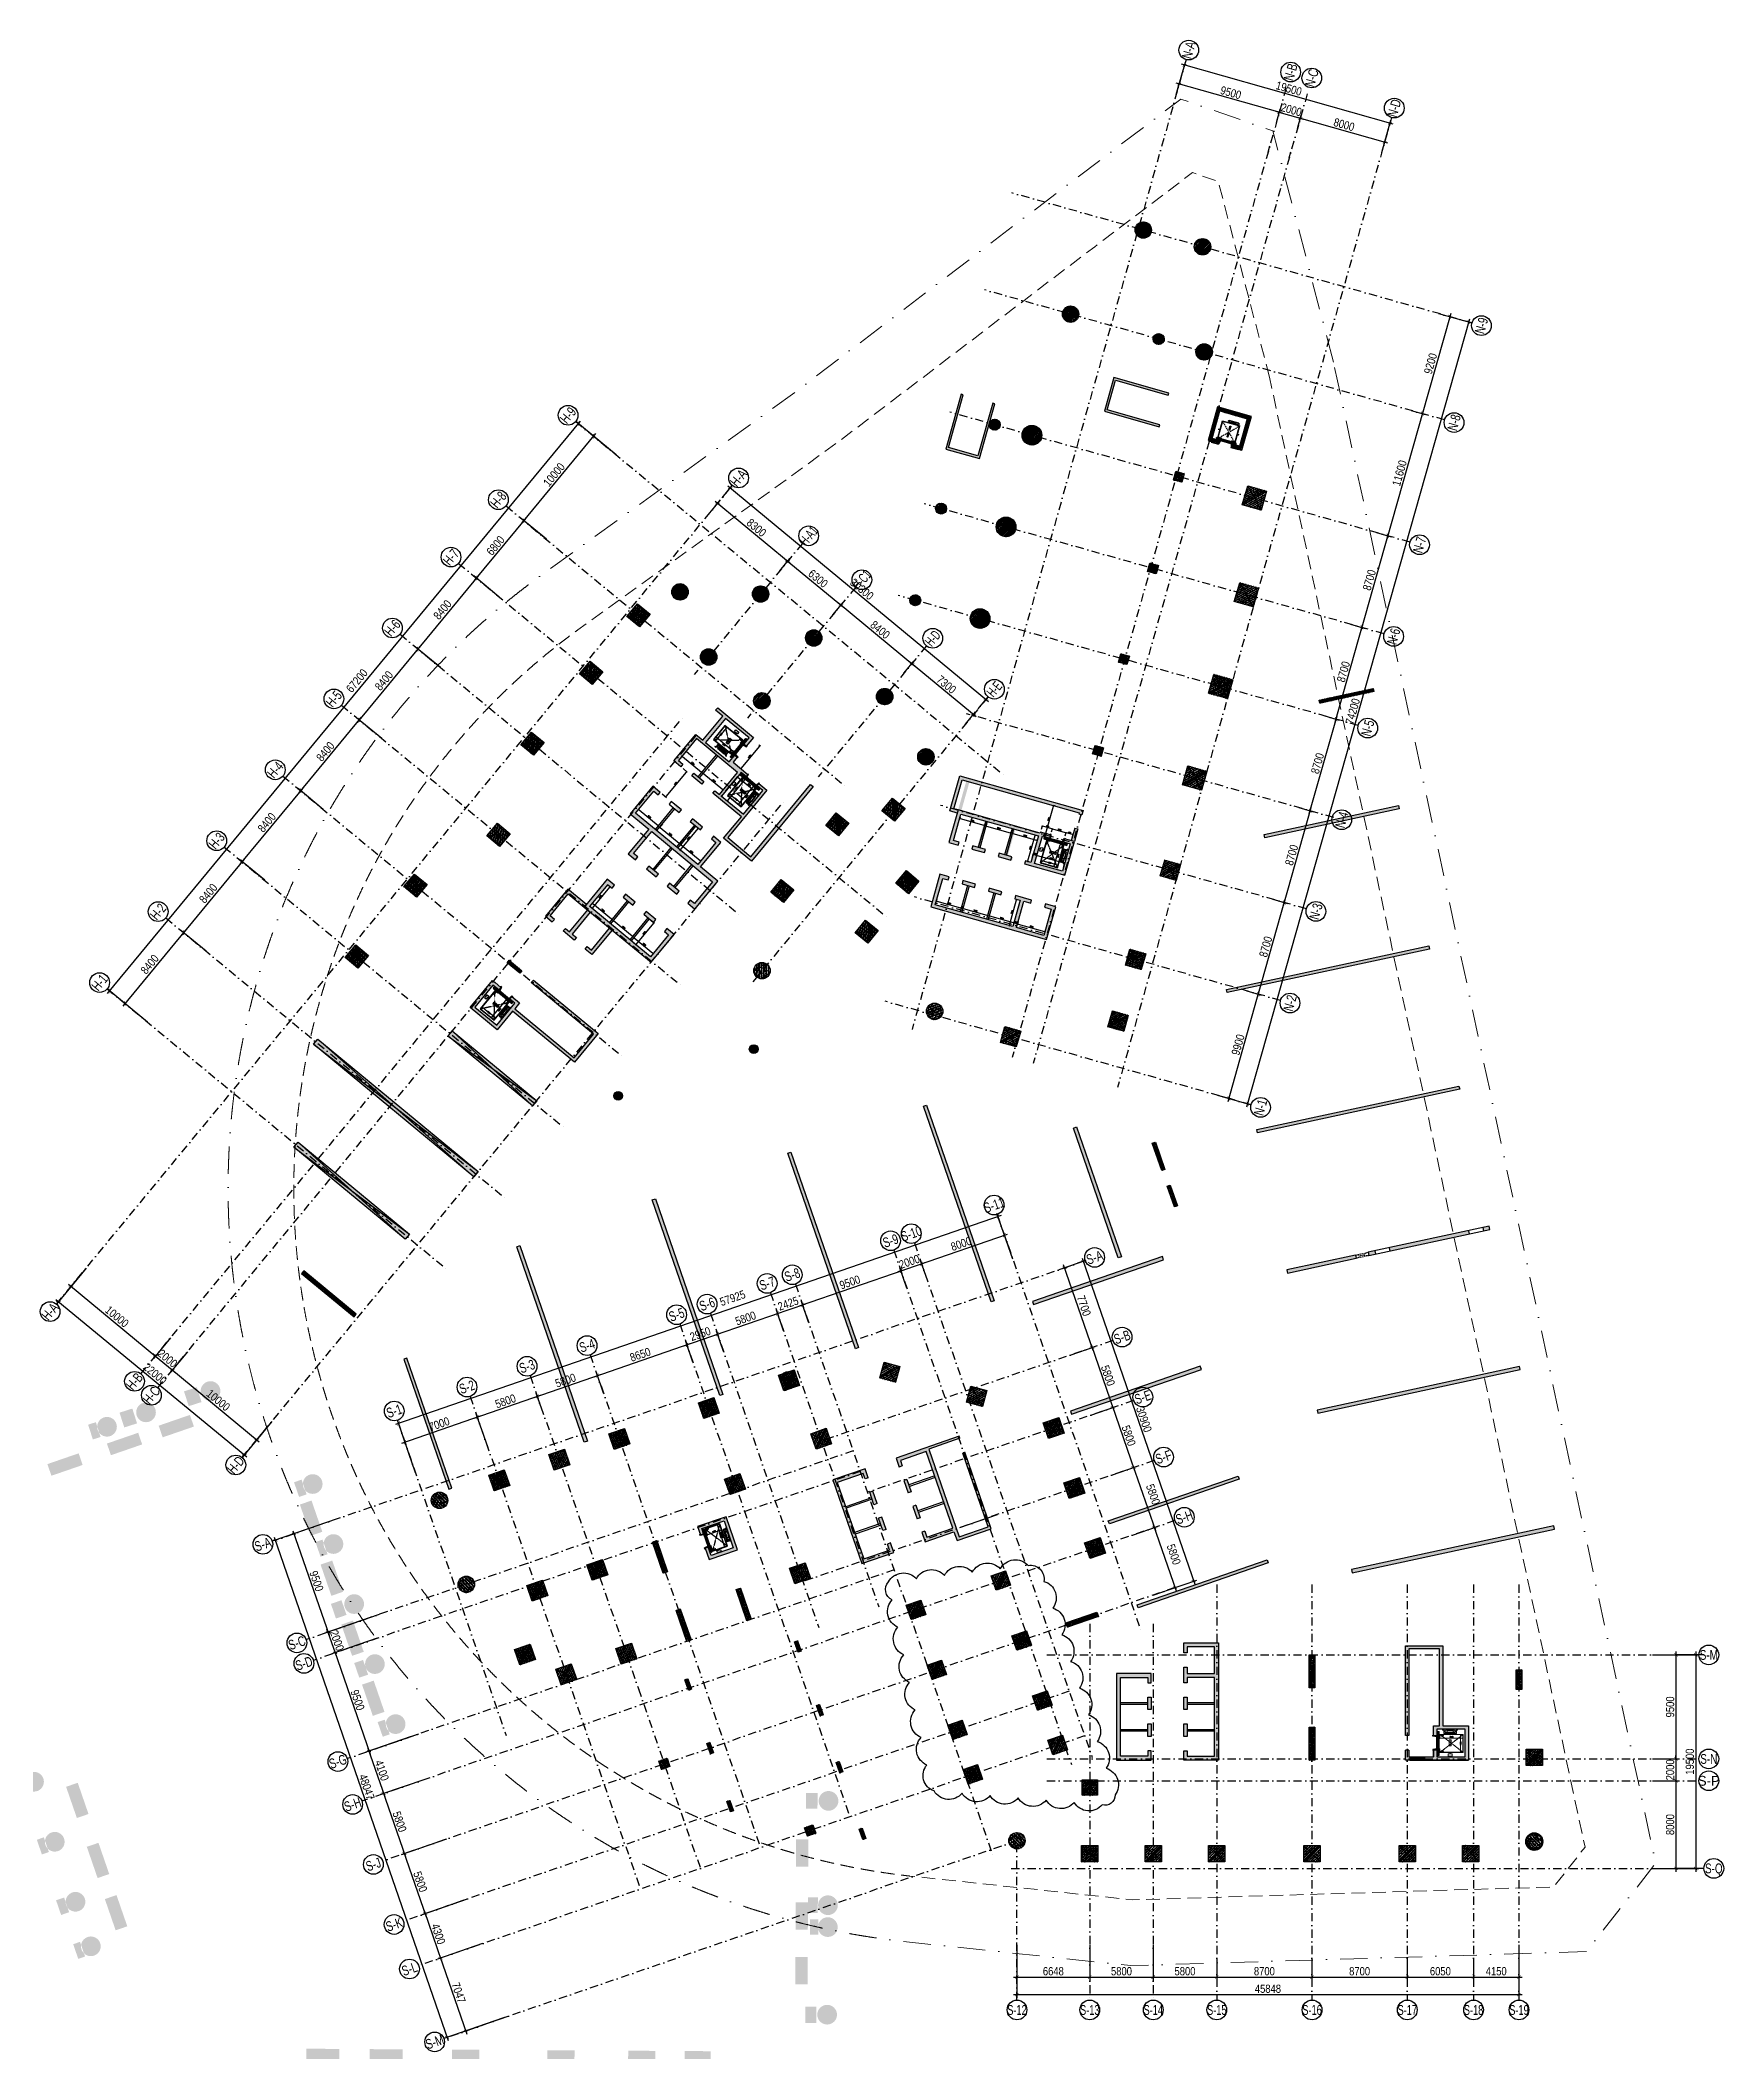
# Model space of a CAD drawing. Header units: millimetres. Extents: x -1283650 to 1283415, y -588847 to 435139.
# Drawn here: x -141374 to 12385, y -9178 to 174548 of the extents above; entities that cross this region are included whole.
import ezdxf
from ezdxf.enums import TextEntityAlignment as Align

# ---------------------------------------------------------------- set-up
doc = ezdxf.new("R2010")
doc.units = ezdxf.units.MM
doc.header["$MEASUREMENT"] = 0
for name, pattern in [('ACAD_ISO02W100', [15, 12, -3]), ('DASHDOT', [1, 0.5, -0.25, 0, -0.25]), ('HIDDEN', [0.375, 0.25, -0.125]), ('xref.asix of  podium$0$CENTERX2', [4, 2.5, -0.5, 0.5, -0.5]), ('xref.asix of  podium$0$HIDDEN', [0.375, 0.25, -0.125]), ('xref.asix of  podium$0$PHANTOMX2', [5, 2.5, -0.5, 0.5, -0.5, 0.5, -0.5]), ('xref.asix of  podium$0$xref.asix of  podium$0$Xref_ST_MBDV Cot vach 30.7.2022$0$ACAD_ISO02W100', [15, 12, -3]), ('Xref_ST_MBDV Cot vach 30.7.2022$0$ACAD_ISO02W100', [15, 12, -3])]:
    doc.linetypes.add(name, pattern=pattern)
doc.layers.get('Defpoints').update_dxf_attribs({"color": 5})
for name, color, linetype in [('$AUDIT-BAD-LAYER', 7, 'Continuous'), ('AUDIT_I_220805193045-1', 50, 'Continuous'), ('AUDIT_I_220805193045-5', 6, 'Continuous'), ('AUDIT_I_220807103235-17', 50, 'Continuous'), ('KC-Betong', 6, 'Continuous'), ('KT-Dim', 8, 'Continuous'), ('KT-Hatch', 251, 'Continuous'), ('KT-Kich thuoc', 9, 'Continuous'), ('KT-Luoi truc South Tower', 8, 'DASHDOT'), ('KT-Net cot vach', 6, 'Continuous'), ('KT-Noi that', 36, 'Continuous'), ('KT-Thay', 7, 'Continuous'), ('ST_MBDV Cot vach 220805$0$AUDIT_I_220805193045-1', 50, 'Continuous'), ('thang may block', 36, 'Continuous'), ('xref.asix of  podium$0$KT-Net manh', 139, 'Continuous'), ('xref.asix of  podium$0$KT-Noi that', 36, 'Continuous'), ('Xref.Asix of Basement$0$KT-Hatch', 251, 'Continuous'), ('Xref.Asix of Basement$0$KT-Net cot vach', 6, 'Continuous')]:
    doc.layers.add(name, color=color, linetype=linetype)
for name, color, linetype, lineweight in [('KT-Net cot', 2, 'Continuous', 50), ('KT-Net manh', 251, 'Continuous', 13), ('KT-Vat lieu', 250, 'Continuous', 9), ('Xref_ST_MBDV Cot vach 30.7.2022$0$KT-Noi that', 36, 'Continuous', 9)]:
    doc.layers.add(name, color=color, linetype=linetype, lineweight=lineweight)
doc.styles.add('Arial Narrow', font='ARIALN.TTF')
doc.styles.add('HBA-Text', font='GOTHIC.TTF')
doc.styles.add('ROMANS', font='ROMANS.SHX')
doc.styles.add('ST_MBDV Cot vach 220805$0$HBA-Text', font='GOTHIC.TTF')
doc.styles.add('xref.asix of  podium$0$DIM', font='vnsimli.shx', dxfattribs={"width": 0.7})
doc.styles.add('xref.asix of  podium$0$xref.asix of  podium$0$Xref_ST_MBDV Cot vach 30.7.2022$0$ROMANS', font='ROMANS.SHX')
doc.styles.add('xref.asix of  podium$0$xref.asix of  podium$0$Xref_ST_MBDV Cot vach 30.7.2022$0$xref.N.Cot vach tang N2$0$DIM', font='vnsimli.shx', dxfattribs={"width": 0.7})
doc.styles.add('xref.N.Cot vach tang N2$0$DIM', font='vnsimli.shx', dxfattribs={"width": 0.7})
doc.styles.add('Xref_ST_MBDV Cot vach 30.7.2022$0$ROMANS', font='ROMANS.SHX')
doc.styles.add('Xref_ST_MBDV Cot vach 30.7.2022$0$xref.N.Cot vach tang N2$0$DIM', font='vnsimli.shx', dxfattribs={"width": 0.7})
doc.dimstyles.new('CCU_1-300', dxfattribs={"dimscale": 300, "dimtxt": 2.5, "dimasz": 1, "dimexe": 1, "dimexo": 2, "dimgap": 0.5, "dimtad": 1, "dimdec": 0, "dimdsep": 46, "dimtxsty": 'Arial Narrow', "dimblk": 'ARCHTICK', "dimcen": -1, "dimdle": 1, "dimclrd": 256, "dimclre": 256, "dimclrt": 3, "dimadec": 0, "dimazin": 2, "dimtfac": 0.1, "dimtdec": 0, "dimtix": 1, "dimtmove": 2, "dimatfit": 1, "dimfxl": 1, "dimtvp": 0.833333, "dimtolj": 1, "dimtzin": 12, "dimarcsym": 0})
doc.dimstyles.new('xref.asix of  podium$0$CCU 1-100 A1', dxfattribs={"dimscale": 100, "dimtxt": 2.2, "dimasz": 1, "dimexe": 1, "dimexo": 0, "dimgap": 1, "dimtad": 1, "dimdec": 0, "dimdsep": 46, "dimtxsty": 'xref.asix of  podium$0$DIM', "dimblk1": 'xref.asix of  podium$0$_ARCHTICK', "dimblk2": 'xref.asix of  podium$0$_ARCHTICK', "dimsah": 1, "dimcen": 0, "dimdle": 1, "dimclrd": 256, "dimclre": 256, "dimclrt": 31, "dimadec": 0, "dimazin": 0, "dimtfac": 1, "dimtdec": 0, "dimtix": 1, "dimtmove": 2, "dimatfit": 3, "dimldrblk": 'xref.asix of  podium$0$_ARCHTICK', "dimfxl": 8, "dimtolj": 1, "dimarcsym": 0})
doc.dimstyles.new('xref.asix of  podium$0$xref.asix of  podium$0$Xref_ST_MBDV Cot vach 30.7.2022$0$xref.N.Cot vach tang N2$0$CCU 1-100 A1', dxfattribs={"dimscale": 100, "dimtxt": 2.2, "dimasz": 1, "dimexe": 1, "dimexo": 0, "dimgap": 1, "dimtad": 1, "dimdec": 0, "dimdsep": 46, "dimtxsty": 'xref.asix of  podium$0$xref.asix of  podium$0$Xref_ST_MBDV Cot vach 30.7.2022$0$xref.N.Cot vach tang N2$0$DIM', "dimblk1": 'xref.asix of  podium$0$xref.asix of  podium$0$Xref_ST_MBDV Cot vach 30.7.2022$0$xref.N.Cot vach tang N2$0$_ARCHTICK', "dimblk2": 'xref.asix of  podium$0$xref.asix of  podium$0$Xref_ST_MBDV Cot vach 30.7.2022$0$xref.N.Cot vach tang N2$0$_ARCHTICK', "dimsah": 1, "dimcen": 0, "dimdle": 1, "dimclrd": 256, "dimclre": 256, "dimclrt": 31, "dimadec": 0, "dimazin": 0, "dimtfac": 1, "dimtdec": 0, "dimtix": 1, "dimtmove": 2, "dimatfit": 3, "dimldrblk": 'xref.asix of  podium$0$xref.asix of  podium$0$Xref_ST_MBDV Cot vach 30.7.2022$0$xref.N.Cot vach tang N2$0$_ARCHTICK', "dimfxl": 8, "dimtolj": 1, "dimarcsym": 0})
doc.dimstyles.new('xref.N.Cot vach tang N2$0$CCU 1-100 A1', dxfattribs={"dimscale": 100, "dimtxt": 2.2, "dimasz": 1, "dimexe": 1, "dimexo": 0, "dimgap": 1, "dimtad": 1, "dimdec": 0, "dimdsep": 46, "dimtxsty": 'xref.N.Cot vach tang N2$0$DIM', "dimblk1": 'xref.N.Cot vach tang N2$0$_ARCHTICK', "dimblk2": 'xref.N.Cot vach tang N2$0$_ARCHTICK', "dimsah": 1, "dimcen": 0, "dimdle": 1, "dimclrd": 256, "dimclre": 256, "dimclrt": 31, "dimadec": 0, "dimazin": 0, "dimtfac": 1, "dimtdec": 0, "dimtix": 1, "dimtmove": 2, "dimatfit": 3, "dimldrblk": 'xref.N.Cot vach tang N2$0$_ARCHTICK', "dimfxl": 8, "dimtolj": 1, "dimarcsym": 0})
doc.dimstyles.new('Xref_ST_MBDV Cot vach 30.7.2022$0$xref.N.Cot vach tang N2$0$CCU 1-100 A1', dxfattribs={"dimscale": 100, "dimtxt": 2.2, "dimasz": 1, "dimexe": 1, "dimexo": 0, "dimgap": 1, "dimtad": 1, "dimdec": 0, "dimdsep": 46, "dimtxsty": 'Xref_ST_MBDV Cot vach 30.7.2022$0$xref.N.Cot vach tang N2$0$DIM', "dimblk1": 'Xref_ST_MBDV Cot vach 30.7.2022$0$xref.N.Cot vach tang N2$0$_ARCHTICK', "dimblk2": 'Xref_ST_MBDV Cot vach 30.7.2022$0$xref.N.Cot vach tang N2$0$_ARCHTICK', "dimsah": 1, "dimcen": 0, "dimdle": 1, "dimclrd": 256, "dimclre": 256, "dimclrt": 31, "dimadec": 0, "dimazin": 0, "dimtfac": 1, "dimtdec": 0, "dimtix": 1, "dimtmove": 2, "dimatfit": 3, "dimldrblk": 'Xref_ST_MBDV Cot vach 30.7.2022$0$xref.N.Cot vach tang N2$0$_ARCHTICK', "dimfxl": 8, "dimtolj": 1, "dimarcsym": 0})
pattern_1 = [(50, (0, 0), (286.90407, -25.10085), [30, -330]), (355, (0, 0), (-55.50053, 300.87685), [24, -264]), (100.4514, (23.9, -2.1), (231.40375, 275.7758), [25.49608, -280.45684]), (46.1842, (0, 80), (426.8964, -66.2076), [45, -495]), (96.6356, (35.57, 74.5), (373.8651, 389.6471), [38.2441, -420.6852]), (351.1842, (0, 80), (373.8648, 389.6474), [36, -396]), (21, (40, 60), (238.76282, -161.04756), [30, -330]), (326, (40, 60), (97.32613, 290.06), [24, -264]), (71.4514, (59.9, 46.58), (336.08905, 129.0122), [25.49608, -280.45684]), (37.5, (0, 0), (4.86394, 133.15754), [0, -260.8, 0, -268, 0, -265]), (7.5, (0, 0), (105.22781, 157.76468), [0, -152.8, 0, -254.8, 0, -101]), (327.5, (-89.2, 0), (213.528974, -9.02195), [0, -100, 0, -312, 0, -414]), (317.5, (-129.2, 0), (233.27447, 40.042), [0, -130, 0, -207.2, 0, -294]), (45, (0, 0), (-106.06602, 106.06602), []), (45, (70.71, 0), (-106.06602, 106.06602), [])]
pattern_2 = [(50, (550, 1550), (286.904, -25.1), [30, -330]), (355, (550, 1550), (-55.5, 300.877), [24, -264]), (100.451, (573.9, 1547.9), (231.404, 275.776), [25.496, -280.457]), (46.184, (550, 1630), (426.896, -66.21), [45, -495]), (96.636, (585.57, 1624.5), (373.865, 389.65), [38.244, -420.685]), (351.184, (550, 1630), (373.865, 389.65), [36, -396]), (21, (590, 1610), (238.763, -161.048), [30, -330]), (326, (590, 1610), (97.326, 290.06), [24, -264]), (71.451, (609.9, 1596.58), (336.09, 129.012), [25.496, -280.457]), (37.5, (550, 1550), (4.864, 133.1575), [0, -260.8, 0, -268, 0, -265]), (7.5, (550, 1550), (105.228, 157.765), [0, -152.8, 0, -254.8, 0, -101]), (327.5, (460.8, 1550), (213.529, -9.022), [0, -100, 0, -312, 0, -414]), (317.5, (420.8, 1550), (233.274, 40.042), [0, -130, 0, -207.2, 0, -294]), (45, (550, 1550), (-120.208, 120.208), []), (45, (550, 1599), (-120.208, 120.208), [])]
pattern_3 = [(50, (550, 1550), (286.904, -25.1), [30, -330]), (355, (550, 1550), (-55.5, 300.877), [24, -264]), (100.451, (573.9, 1547.9), (231.404, 275.776), [25.496, -280.457]), (46.184, (550, 1630), (426.896, -66.21), [45, -495]), (96.636, (585.57, 1624.5), (373.865, 389.65), [38.244, -420.685]), (351.184, (550, 1630), (373.865, 389.65), [36, -396]), (21, (590, 1610), (238.763, -161.048), [30, -330]), (326, (590, 1610), (97.326, 290.06), [24, -264]), (71.451, (609.9, 1596.58), (336.09, 129.012), [25.496, -280.457]), (37.5, (550, 1550), (4.864, 133.1575), [0, -260.8, 0, -268, 0, -265]), (7.5, (550, 1550), (105.228, 157.765), [0, -152.8, 0, -254.8, 0, -101]), (327.5, (460.8, 1550), (213.529, -9.022), [0, -100, 0, -312, 0, -414]), (317.5, (420.8, 1550), (233.274, 40.042), [0, -130, 0, -207.2, 0, -294]), (45, (550, 1550), (-120.208, 120.208), []), (45, (550, 1599), (-120.208, 120.208), [])]
pattern_4 = [(95, (0, 0), (220.6208, 185.12283), [30, -330]), (40, (0, 0), (-251.99687, 173.50726), [24, -264]), (145.4514, (18.39, 15.43), (-31.3758, 358.6301), [25.4961, -280.45684]), (91.1842, (-56.57, 56.57), (348.6772, 255.0455), [45, -495]), (141.6356, (-27.5, 77.82), (-11.1596, 539.8847), [38.2441, -420.6852]), (36.1842, (-56.57, 56.57), (-11.16, 539.8847), [36, -396]), (66, (-14.14, 70.7), (282.70863, 54.953), [30, -330]), (11, (-14.14, 70.7), (-136.28344, 273.9234), [24, -264]), (116.4514, (9.42, 75.3), (146.42545, 328.87625), [25.4961, -280.45684]), (82.5, (0, 0), (-90.717274, 97.59593), [0, -260.8, 0, -268, 0, -265]), (52.5, (0, 0), (-37.14918, 185.96378), [0, -152.8, 0, -254.8, 0, -101]), (12.5, (-63.07, -63.07), (157.36727, 144.608305), [0, -100, 0, -312, 0, -414]), (2.5, (-91.36, -91.36), (136.636, 193.26392), [0, -130, 0, -207.2, 0, -294]), (90, (0, 0), (-150, 0), []), (90, (50, 50), (-150, 0), [])]
pattern_5 = [(50, (-550, 3050), (286.904, -25.101), [30, -330]), (355, (-550, 3050), (-55.5, 300.877), [24, -264]), (100.451, (-526.1, 3047.9), (231.404, 275.776), [25.496, -280.457]), (46.184, (-550, 3130), (426.896, -66.208), [45, -495]), (96.636, (-514.43, 3124.5), (373.865, 389.647), [38.244, -420.685]), (351.184, (-550, 3130), (373.865, 389.65), [36, -396]), (21, (-510, 3110), (238.763, -161.048), [30, -330]), (326, (-510, 3110), (97.326, 290.06), [24, -264]), (71.451, (-490.1, 3096.58), (336.09, 129.012), [25.496, -280.457]), (37.5, (-550, 3050), (4.864, 133.1575), [0, -260.8, 0, -268, 0, -265]), (7.5, (-550, 3050), (105.228, 157.7647), [0, -152.8, 0, -254.8, 0, -101]), (327.5, (-639.2, 3050), (213.529, -9.022), [0, -100, 0, -312, 0, -414]), (317.5, (-679.2, 3050), (233.274, 40.042), [0, -130, 0, -207.2, 0, -294]), (45, (-550, 3050), (-120.208, 120.208), []), (45, (-550, 3099), (-120.208, 120.208), [])]
pattern_6 = [(95, (0, -1e-36), (220.6208, 185.12283), [30, -330]), (40, (0, -1e-36), (-251.99687, 173.50726), [24, -264]), (145.4514, (18.39, 15.43), (-31.3758, 358.6301), [25.4961, -280.45684]), (91.1842, (-56.57, 56.57), (348.6772, 255.0455), [45, -495]), (141.6356, (-27.5, 77.82), (-11.1596, 539.8847), [38.2441, -420.6852]), (36.1842, (-56.57, 56.57), (-11.16, 539.8847), [36, -396]), (66, (-14.14, 70.7), (282.70863, 54.953), [30, -330]), (11, (-14.14, 70.7), (-136.28344, 273.9234), [24, -264]), (116.4514, (9.42, 75.3), (146.42545, 328.87625), [25.4961, -280.45684]), (82.5, (0, -1e-36), (-90.717274, 97.59593), [0, -260.8, 0, -268, 0, -265]), (52.5, (0, -1e-36), (-37.14918, 185.96378), [0, -152.8, 0, -254.8, 0, -101]), (12.5, (-63.07, -63.07), (157.36727, 144.608305), [0, -100, 0, -312, 0, -414]), (2.5, (-91.36, -91.36), (136.636, 193.26392), [0, -130, 0, -207.2, 0, -294]), (90, (0, -1e-36), (-150, 0), []), (90, (50, 50), (-150, 0), [])]
pattern_7 = [(50, (-150, 850), (286.904, -25.1), [30, -330]), (355, (-150, 850), (-55.5, 300.877), [24, -264]), (100.451, (-126.1, 847.9), (231.404, 275.776), [25.496, -280.457]), (46.184, (-150, 930), (426.9, -66.21), [45, -495]), (96.636, (-114.43, 924.5), (373.87, 389.65), [38.24, -420.69]), (351.184, (-150, 930), (373.86, 389.65), [36, -396]), (21, (-110, 910), (238.763, -161.048), [30, -330]), (326, (-110, 910), (97.326, 290.06), [24, -264]), (71.451, (-90.1, 896.58), (336.09, 129.01), [25.496, -280.457]), (37.5, (-150, 850), (4.864, 133.1575), [0, -260.8, 0, -268, 0, -265]), (7.5, (-150, 850), (105.228, 157.765), [0, -152.8, 0, -254.8, 0, -101]), (327.5, (-239.2, 850), (213.529, -9.022), [0, -100, 0, -312, 0, -414]), (317.5, (-279.2, 850), (233.274, 40.042), [0, -130, 0, -207.2, 0, -294]), (45, (-150, 850), (-120.208, 120.208), []), (45, (-150, 899), (-120.208, 120.208), [])]
pattern_8 = [(50, (117498, -9270.42), (286.90407, -25.10085), [30, -330]), (355, (117498, -9270.42), (-55.50053, 300.87685), [24, -264]), (100.4514, (117521.9, -9272.5), (231.40375, 275.7758), [25.4961, -280.45684]), (46.1842, (117498, -9190.4), (426.8964, -66.2076), [45, -495]), (96.6356, (117533.57, -9195.93), (373.8651, 389.6471), [38.2441, -420.6852]), (351.1842, (117498, -9190.4), (373.8648, 389.6474), [36, -396]), (21, (117538, -9210.42), (238.76282, -161.04756), [30, -330]), (326, (117538, -9210.42), (97.32613, 290.06), [24, -264]), (71.4514, (117557.9, -9223.84), (336.08905, 129.0122), [25.4961, -280.45684]), (37.5, (117498, -9270.42), (4.86394, 133.15754), [0, -260.8, 0, -268, 0, -265]), (7.5, (117498, -9270.42), (105.22781, 157.76468), [0, -152.8, 0, -254.8, 0, -101]), (327.5, (117408.8, -9270.42), (213.528974, -9.02195), [0, -100, 0, -312, 0, -414]), (317.5, (117368.8, -9270.42), (233.27447, 40.042), [0, -130, 0, -207.2, 0, -294]), (45, (117498, -9270.42), (-106.06602, 106.06602), []), (45, (117568.71, -9270.42), (-106.06602, 106.06602), [])]

msp = doc.modelspace()

# ---------------------------------------------------------------- blocks, each defined once
blk = doc.blocks.new('_ARCHTICK')
at = {"color": 0, "linetype": 'ByBlock', "const_width": 0.15}
blk.add_lwpolyline([(-0.5, -0.5), (0.5, 0.5)], dxfattribs=at)
blk = doc.blocks.new('*D315')
at = {"layer": 'Defpoints', "color": 0, "transparency": 16777216}
for p in [(-19910, 129742), (-18290, 129284), (-22275, 121369)]:
    blk.add_point(p, dxfattribs=at)
at = {"layer": 'KT-Kich thuoc', "lineweight": -2, "transparency": 16777216}
for p, q in [((-20737, 120623), (-18208, 129572)), ((-19332, 129578), (-18001, 129202)), ((-21698, 121206), (-20367, 120830))]:
    blk.add_line(p, q, dxfattribs=at)
at = {"layer": 'KT-Kich thuoc', "lineweight": -2, "transparency": 16777216, "xscale": 300, "yscale": 300, "zscale": 300}
for p, rotation in [((-18290, 129284), 74.2212191827717), ((-20655, 120912), 254.2212191827717)]:
    blk.add_blockref('_ARCHTICK', p, dxfattribs=dict(at, rotation=rotation))
at = {"layer": 'KT-Kich thuoc', "color": 3, "transparency": 16777216, "insert": (-19985, 125243), "char_height": 750, "attachment_point": 5, "rotation": 74.22122, "style": 'Arial Narrow'}
blk.add_mtext('\\A1;8700', dxfattribs=at)
blk = doc.blocks.new('*D316')
at = {"layer": 'Defpoints', "color": 0, "transparency": 16777216}
for p in [(-22275, 121369), (-20655, 120912), (-24641, 112997)]:
    blk.add_point(p, dxfattribs=at)
at = {"layer": 'KT-Kich thuoc', "lineweight": -2, "transparency": 16777216}
for p, q in [((-23103, 112251), (-20574, 121200)), ((-21698, 121206), (-20367, 120830)), ((-24064, 112834), (-22732, 112458))]:
    blk.add_line(p, q, dxfattribs=at)
at = {"layer": 'KT-Kich thuoc', "lineweight": -2, "transparency": 16777216, "xscale": 300, "yscale": 300, "zscale": 300}
for p, rotation in [((-20655, 120912), 74.2212191827717), ((-23021, 112539), 254.2212191827717)]:
    blk.add_blockref('_ARCHTICK', p, dxfattribs=dict(at, rotation=rotation))
at = {"layer": 'KT-Kich thuoc', "color": 3, "transparency": 16777216, "insert": (-22351, 116870), "char_height": 750, "attachment_point": 5, "rotation": 74.22122, "style": 'Arial Narrow'}
blk.add_mtext('\\A1;8700', dxfattribs=at)
blk = doc.blocks.new('*D317')
at = {"layer": 'Defpoints', "color": 0, "transparency": 16777216}
for p in [(-24641, 112997), (-23021, 112539), (-27007, 104625)]:
    blk.add_point(p, dxfattribs=at)
at = {"layer": 'KT-Kich thuoc', "lineweight": -2, "transparency": 16777216}
for p, q in [((-25468, 103879), (-22939, 112828)), ((-24064, 112834), (-22732, 112458)), ((-26429, 104462), (-25098, 104086))]:
    blk.add_line(p, q, dxfattribs=at)
at = {"layer": 'KT-Kich thuoc', "lineweight": -2, "transparency": 16777216, "xscale": 300, "yscale": 300, "zscale": 300}
for p, rotation in [((-23021, 112539), 74.2212191827717), ((-25387, 104167), 254.2212191827717)]:
    blk.add_blockref('_ARCHTICK', p, dxfattribs=dict(at, rotation=rotation))
at = {"layer": 'KT-Kich thuoc', "color": 3, "transparency": 16777216, "insert": (-24717, 108498), "char_height": 750, "attachment_point": 5, "rotation": 74.22122, "style": 'Arial Narrow'}
blk.add_mtext('\\A1;8700', dxfattribs=at)
blk = doc.blocks.new('*D318')
at = {"layer": 'Defpoints', "color": 0, "transparency": 16777216}
for p in [(-27007, 104625), (-25387, 104167), (-29373, 96253)]:
    blk.add_point(p, dxfattribs=at)
at = {"layer": 'KT-Kich thuoc', "lineweight": -2, "transparency": 16777216}
for p, q in [((-27834, 95506), (-25305, 104456)), ((-26429, 104462), (-25098, 104086)), ((-28795, 96090), (-27464, 95714))]:
    blk.add_line(p, q, dxfattribs=at)
at = {"layer": 'KT-Kich thuoc', "lineweight": -2, "transparency": 16777216, "xscale": 300, "yscale": 300, "zscale": 300}
for p, rotation in [((-25387, 104167), 74.2212191827717), ((-27753, 95795), 254.2212191827717)]:
    blk.add_blockref('_ARCHTICK', p, dxfattribs=dict(at, rotation=rotation))
at = {"layer": 'KT-Kich thuoc', "color": 3, "transparency": 16777216, "insert": (-27083, 100126), "char_height": 750, "attachment_point": 5, "rotation": 74.22122, "style": 'Arial Narrow'}
blk.add_mtext('\\A1;8700', dxfattribs=at)
blk = doc.blocks.new('*D319')
at = {"layer": 'Defpoints', "color": 0, "transparency": 16777216}
for p in [(-29373, 96253), (-27752, 95795), (-31738, 87881)]:
    blk.add_point(p, dxfattribs=at)
at = {"layer": 'KT-Kich thuoc', "lineweight": -2, "transparency": 16777216}
for p, q in [((-30200, 87134), (-27671, 96084)), ((-28795, 96090), (-27464, 95713)), ((-31161, 87718), (-29829, 87341))]:
    blk.add_line(p, q, dxfattribs=at)
at = {"layer": 'KT-Kich thuoc', "lineweight": -2, "transparency": 16777216, "xscale": 300, "yscale": 300, "zscale": 300}
for p, rotation in [((-27752, 95795), 74.2212191827717), ((-30118, 87423), 254.2212191827717)]:
    blk.add_blockref('_ARCHTICK', p, dxfattribs=dict(at, rotation=rotation))
at = {"layer": 'KT-Kich thuoc', "color": 3, "transparency": 16777216, "insert": (-29448, 91754), "char_height": 750, "attachment_point": 5, "rotation": 74.22122, "style": 'Arial Narrow'}
blk.add_mtext('\\A1;8700', dxfattribs=at)
blk = doc.blocks.new('*D320')
at = {"layer": 'Defpoints', "color": 0, "transparency": 16777216}
for p in [(-31738, 87881), (-30118, 87423), (-34430, 78354)]:
    blk.add_point(p, dxfattribs=at)
at = {"layer": 'KT-Kich thuoc', "lineweight": -2, "transparency": 16777216}
for p, q in [((-32892, 77607), (-30037, 87712)), ((-31161, 87718), (-29830, 87341)), ((-33853, 78191), (-32522, 77815))]:
    blk.add_line(p, q, dxfattribs=at)
at = {"layer": 'KT-Kich thuoc', "lineweight": -2, "transparency": 16777216, "xscale": 300, "yscale": 300, "zscale": 300}
for p, rotation in [((-30118, 87423), 74.2212191827717), ((-32810, 77896), 254.2212191827717)]:
    blk.add_blockref('_ARCHTICK', p, dxfattribs=dict(at, rotation=rotation))
at = {"layer": 'KT-Kich thuoc', "color": 3, "transparency": 16777216, "insert": (-31977, 82804), "char_height": 750, "attachment_point": 5, "rotation": 74.22122, "style": 'Arial Narrow'}
blk.add_mtext('\\A1;9900', dxfattribs=at)
blk = doc.blocks.new('*D321')
at = {"layer": 'Defpoints', "color": 0, "transparency": 16777216}
for p in [(-14254, 149758), (-10901, 148811), (-34430, 78354)]:
    blk.add_point(p, dxfattribs=at)
at = {"layer": 'KT-Kich thuoc', "lineweight": -2, "transparency": 16777216}
for p, q in [((-31160, 77118), (-10820, 149099)), ((-13676, 149595), (-10613, 148729)), ((-33853, 78191), (-30789, 77325))]:
    blk.add_line(p, q, dxfattribs=at)
at = {"layer": 'KT-Kich thuoc', "lineweight": -2, "transparency": 16777216, "xscale": 300, "yscale": 300, "zscale": 300}
for p, rotation in [((-10901, 148811), 74.2212191827717), ((-31078, 77407), 254.2212191827717)]:
    blk.add_blockref('_ARCHTICK', p, dxfattribs=dict(at, rotation=rotation))
at = {"layer": 'KT-Kich thuoc', "color": 3, "transparency": 16777216, "insert": (-21503, 113254), "char_height": 750, "attachment_point": 5, "rotation": 74.22122, "style": 'Arial Narrow'}
blk.add_mtext('\\A1;74200', dxfattribs=at)
blk = doc.blocks.new('*D322')
at = {"layer": 'Defpoints', "color": 0, "transparency": 16777216}
for p in [(-36865, 172270), (-37781, 169028), (-19016, 163726)]:
    blk.add_point(p, dxfattribs=at)
at = {"layer": 'KT-Kich thuoc', "lineweight": -2, "transparency": 16777216}
for p, q in [((-37618, 169605), (-36783, 172559)), ((-17811, 166886), (-37153, 172352)), ((-18852, 164303), (-18018, 167257))]:
    blk.add_line(p, q, dxfattribs=at)
at = {"layer": 'KT-Kich thuoc', "lineweight": -2, "transparency": 16777216, "xscale": 300, "yscale": 300, "zscale": 300}
for p, rotation in [((-36865, 172270), 164.2212191765553), ((-18099, 166968), 344.2212191765553)]:
    blk.add_blockref('_ARCHTICK', p, dxfattribs=dict(at, rotation=rotation))
at = {"layer": 'KT-Kich thuoc', "color": 3, "transparency": 16777216, "insert": (-27337, 170132), "char_height": 750, "attachment_point": 5, "rotation": 344.22122, "style": 'Arial Narrow'}
blk.add_mtext('\\A1;19500', dxfattribs=at)
blk = doc.blocks.new('*D365')
at = {"layer": 'Defpoints', "color": 0, "transparency": 16777216}
for p in [(-26287, 167411), (-26714, 165901), (-19016, 163726)]:
    blk.add_point(p, dxfattribs=at)
at = {"layer": 'KT-Kich thuoc', "lineweight": -2, "transparency": 16777216}
for p, q in [((-18300, 165154), (-26576, 167493)), ((-26551, 166478), (-26206, 167700)), ((-18852, 164303), (-18507, 165524))]:
    blk.add_line(p, q, dxfattribs=at)
at = {"layer": 'KT-Kich thuoc', "lineweight": -2, "transparency": 16777216, "xscale": 300, "yscale": 300, "zscale": 300}
for p, rotation in [((-26287, 167411), 164.2212191765553), ((-18589, 165236), 344.2212191765553)]:
    blk.add_blockref('_ARCHTICK', p, dxfattribs=dict(at, rotation=rotation))
at = {"layer": 'KT-Kich thuoc', "color": 3, "transparency": 16777216, "insert": (-22293, 166836), "char_height": 750, "attachment_point": 5, "rotation": 344.22122, "style": 'Arial Narrow'}
blk.add_mtext('\\A1;8000', dxfattribs=at)
blk = doc.blocks.new('*D366')
at = {"layer": 'Defpoints', "color": 0, "transparency": 16777216}
for p in [(-37354, 170538), (-37781, 169028), (-28639, 166445)]:
    blk.add_point(p, dxfattribs=at)
at = {"layer": 'KT-Kich thuoc', "lineweight": -2, "transparency": 16777216}
for p, q in [((-27923, 167873), (-37643, 170620)), ((-37618, 169605), (-37272, 170827)), ((-28476, 167022), (-28130, 168244))]:
    blk.add_line(p, q, dxfattribs=at)
at = {"layer": 'KT-Kich thuoc', "lineweight": -2, "transparency": 16777216, "xscale": 300, "yscale": 300, "zscale": 300}
for p, rotation in [((-37354, 170538), 164.2212191765553), ((-28212, 167955), 344.2212191765553)]:
    blk.add_blockref('_ARCHTICK', p, dxfattribs=dict(at, rotation=rotation))
at = {"layer": 'KT-Kich thuoc', "color": 3, "transparency": 16777216, "insert": (-32638, 169759), "char_height": 750, "attachment_point": 5, "rotation": 344.22122, "style": 'Arial Narrow'}
blk.add_mtext('\\A1;9500', dxfattribs=at)
blk = doc.blocks.new('*D367')
at = {"layer": 'Defpoints', "color": 0, "transparency": 16777216}
for p in [(-14254, 149758), (-16755, 140904), (-15135, 140447)]:
    blk.add_point(p, dxfattribs=at)
at = {"layer": 'KT-Kich thuoc', "lineweight": -2, "transparency": 16777216}
for p, q in [((-12552, 149589), (-15217, 140158)), ((-13676, 149595), (-12345, 149218)), ((-16178, 140741), (-14847, 140365))]:
    blk.add_line(p, q, dxfattribs=at)
at = {"layer": 'KT-Kich thuoc', "lineweight": -2, "transparency": 16777216, "xscale": 300, "yscale": 300, "zscale": 300}
for p, rotation in [((-12634, 149300), 74.22122040985515), ((-15135, 140447), 254.2212204098551)]:
    blk.add_blockref('_ARCHTICK', p, dxfattribs=dict(at, rotation=rotation))
at = {"layer": 'KT-Kich thuoc', "color": 3, "transparency": 16777216, "insert": (-14397, 145018), "char_height": 750, "attachment_point": 5, "rotation": 74.22122, "style": 'Arial Narrow'}
blk.add_mtext('\\A1;9200', dxfattribs=at)
blk = doc.blocks.new('*D368')
at = {"layer": 'Defpoints', "color": 0, "transparency": 16777216}
for p in [(-16755, 140904), (-15135, 140447), (-19910, 129742)]:
    blk.add_point(p, dxfattribs=at)
at = {"layer": 'KT-Kich thuoc', "lineweight": -2, "transparency": 16777216}
for p, q in [((-18371, 128995), (-15054, 140735)), ((-16178, 140741), (-14847, 140365)), ((-19332, 129578), (-18001, 129202))]:
    blk.add_line(p, q, dxfattribs=at)
at = {"layer": 'KT-Kich thuoc', "lineweight": -2, "transparency": 16777216, "xscale": 300, "yscale": 300, "zscale": 300}
for p, rotation in [((-15135, 140447), 74.2212204098948), ((-18290, 129284), 254.2212204098948)]:
    blk.add_blockref('_ARCHTICK', p, dxfattribs=dict(at, rotation=rotation))
at = {"layer": 'KT-Kich thuoc', "color": 3, "transparency": 16777216, "insert": (-17225, 135010), "char_height": 750, "attachment_point": 5, "rotation": 74.22122, "style": 'Arial Narrow'}
blk.add_mtext('\\A1;11600', dxfattribs=at)
blk = doc.blocks.new('*D369')
at = {"layer": 'Defpoints', "color": 0, "transparency": 16777216}
for p in [(-28212, 167955), (-28639, 166445), (-26714, 165901)]:
    blk.add_point(p, dxfattribs=at)
at = {"layer": 'KT-Kich thuoc', "lineweight": -2, "transparency": 16777216}
for p, q in [((-28212, 167955), (-28501, 168037)), ((-28476, 167022), (-28130, 168244)), ((-26287, 167411), (-28212, 167955)), ((-26551, 166478), (-26206, 167700)), ((-26287, 167411), (-25999, 167330))]:
    blk.add_line(p, q, dxfattribs=at)
at = {"layer": 'KT-Kich thuoc', "lineweight": -2, "transparency": 16777216, "xscale": 300, "yscale": 300, "zscale": 300}
for p, rotation in [((-28212, 167955), 344.2212191848324), ((-26287, 167411), 164.2212191848324)]:
    blk.add_blockref('_ARCHTICK', p, dxfattribs=dict(at, rotation=rotation))
at = {"layer": 'KT-Kich thuoc', "color": 3, "transparency": 16777216, "insert": (-27105, 168196), "char_height": 750, "attachment_point": 5, "rotation": 344.22122, "style": 'Arial Narrow'}
blk.add_mtext('\\A1;2000', dxfattribs=at)
blk = doc.blocks.new('*D370')
at = {"layer": 'Defpoints', "color": 0, "transparency": 16777216}
for p in [(-88320, 136296), (-97215, 130673), (-94691, 128589)]:
    blk.add_point(p, dxfattribs=at)
at = {"layer": 'KT-Kich thuoc', "lineweight": -2, "transparency": 16777216}
for p, q in [((-90657, 138615), (-97406, 130442)), ((-88783, 136678), (-91079, 138575)), ((-95154, 128971), (-97447, 130864))]:
    blk.add_line(p, q, dxfattribs=at)
at = {"layer": 'KT-Kich thuoc', "lineweight": -2, "transparency": 16777216, "xscale": 300, "yscale": 300, "zscale": 300}
for p, rotation in [((-90848, 138384), 50.44882678934751), ((-97215, 130673), 230.4488267893475)]:
    blk.add_blockref('_ARCHTICK', p, dxfattribs=dict(at, rotation=rotation))
at = {"layer": 'KT-Kich thuoc', "color": 3, "transparency": 16777216, "insert": (-94442, 134868), "char_height": 750, "attachment_point": 5, "rotation": 50.44883, "style": 'Arial Narrow'}
blk.add_mtext('\\A1;10000', dxfattribs=at)
blk = doc.blocks.new('*D371')
at = {"layer": 'Defpoints', "color": 0, "transparency": 16777216}
for p in [(-94688, 128586), (-101545, 125430), (-99018, 123343)]:
    blk.add_point(p, dxfattribs=at)
at = {"layer": 'KT-Kich thuoc', "lineweight": -2, "transparency": 16777216}
for p, q in [((-97024, 130904), (-101736, 125199)), ((-95150, 128968), (-97447, 130864)), ((-99480, 123725), (-101777, 125621))]:
    blk.add_line(p, q, dxfattribs=at)
at = {"layer": 'KT-Kich thuoc', "lineweight": -2, "transparency": 16777216, "xscale": 300, "yscale": 300, "zscale": 300}
for p, rotation in [((-97215, 130673), 50.44882678934751), ((-101545, 125430), 230.4488267893475)]:
    blk.add_blockref('_ARCHTICK', p, dxfattribs=dict(at, rotation=rotation))
at = {"layer": 'KT-Kich thuoc', "color": 3, "transparency": 16777216, "insert": (-99791, 128391), "char_height": 750, "attachment_point": 5, "rotation": 50.44883, "style": 'Arial Narrow'}
blk.add_mtext('\\A1;6800', dxfattribs=at)
blk = doc.blocks.new('*D372')
at = {"layer": 'Defpoints', "color": 0, "transparency": 16777216}
for p in [(-104367, 116866), (-112243, 112476), (-109719, 110392)]:
    blk.add_point(p, dxfattribs=at)
at = {"layer": 'KT-Kich thuoc', "lineweight": -2, "transparency": 16777216}
for p, q in [((-106703, 119184), (-112434, 112245)), ((-104829, 117248), (-107126, 119144)), ((-110182, 110774), (-112474, 112667))]:
    blk.add_line(p, q, dxfattribs=at)
at = {"layer": 'KT-Kich thuoc', "lineweight": -2, "transparency": 16777216, "xscale": 300, "yscale": 300, "zscale": 300}
for p, rotation in [((-106894, 118953), 50.44882678934751), ((-112243, 112476), 230.4488267893475)]:
    blk.add_blockref('_ARCHTICK', p, dxfattribs=dict(at, rotation=rotation))
at = {"layer": 'KT-Kich thuoc', "color": 3, "transparency": 16777216, "insert": (-109980, 116054), "char_height": 750, "attachment_point": 5, "rotation": 50.44883, "style": 'Arial Narrow'}
blk.add_mtext('\\A1;8400', dxfattribs=at)
blk = doc.blocks.new('*D373')
at = {"layer": 'Defpoints', "color": 0, "transparency": 16777216}
for p in [(-109715, 110389), (-117592, 105999), (-115068, 103915)]:
    blk.add_point(p, dxfattribs=at)
at = {"layer": 'KT-Kich thuoc', "lineweight": -2, "transparency": 16777216}
for p, q in [((-112052, 112708), (-117783, 105768)), ((-110178, 110771), (-112474, 112667)), ((-115530, 104297), (-117823, 106190))]:
    blk.add_line(p, q, dxfattribs=at)
at = {"layer": 'KT-Kich thuoc', "lineweight": -2, "transparency": 16777216, "xscale": 300, "yscale": 300, "zscale": 300}
for p, rotation in [((-112243, 112476), 50.44882678934751), ((-117592, 105999), 230.4488267893475)]:
    blk.add_blockref('_ARCHTICK', p, dxfattribs=dict(at, rotation=rotation))
at = {"layer": 'KT-Kich thuoc', "color": 3, "transparency": 16777216, "insert": (-115328, 109577), "char_height": 750, "attachment_point": 5, "rotation": 50.44883, "style": 'Arial Narrow'}
blk.add_mtext('\\A1;8400', dxfattribs=at)
blk = doc.blocks.new('*D374')
at = {"layer": 'Defpoints', "color": 0, "transparency": 16777216}
for p in [(-115064, 103912), (-122941, 99523), (-120417, 97438)]:
    blk.add_point(p, dxfattribs=at)
at = {"layer": 'KT-Kich thuoc', "lineweight": -2, "transparency": 16777216}
for p, q in [((-117401, 106231), (-123132, 99291)), ((-115527, 104294), (-117823, 106190)), ((-120879, 97820), (-123172, 99714))]:
    blk.add_line(p, q, dxfattribs=at)
at = {"layer": 'KT-Kich thuoc', "lineweight": -2, "transparency": 16777216, "xscale": 300, "yscale": 300, "zscale": 300}
for p, rotation in [((-117592, 105999), 50.44882678934751), ((-122941, 99523), 230.4488267893475)]:
    blk.add_blockref('_ARCHTICK', p, dxfattribs=dict(at, rotation=rotation))
at = {"layer": 'KT-Kich thuoc', "color": 3, "transparency": 16777216, "insert": (-120677, 103100), "char_height": 750, "attachment_point": 5, "rotation": 50.44883, "style": 'Arial Narrow'}
blk.add_mtext('\\A1;8400', dxfattribs=at)
blk = doc.blocks.new('*D375')
at = {"layer": 'Defpoints', "color": 0, "transparency": 16777216}
for p in [(-120413, 97435), (-128290, 93046), (-125765, 90961)]:
    blk.add_point(p, dxfattribs=at)
at = {"layer": 'KT-Kich thuoc', "lineweight": -2, "transparency": 16777216}
for p, q in [((-122750, 99754), (-128481, 92814)), ((-120876, 97817), (-123172, 99714)), ((-126228, 91343), (-128521, 93237))]:
    blk.add_line(p, q, dxfattribs=at)
at = {"layer": 'KT-Kich thuoc', "lineweight": -2, "transparency": 16777216, "xscale": 300, "yscale": 300, "zscale": 300}
for p, rotation in [((-122941, 99523), 50.44882678934751), ((-128290, 93046), 230.4488267893475)]:
    blk.add_blockref('_ARCHTICK', p, dxfattribs=dict(at, rotation=rotation))
at = {"layer": 'KT-Kich thuoc', "color": 3, "transparency": 16777216, "insert": (-126026, 96623), "char_height": 750, "attachment_point": 5, "rotation": 50.44883, "style": 'Arial Narrow'}
blk.add_mtext('\\A1;8400', dxfattribs=at)
blk = doc.blocks.new('*D376')
at = {"layer": 'Defpoints', "color": 0, "transparency": 16777216}
for p in [(-125762, 90958), (-133638, 86569), (-131114, 84484)]:
    blk.add_point(p, dxfattribs=at)
at = {"layer": 'KT-Kich thuoc', "lineweight": -2, "transparency": 16777216}
for p, q in [((-128099, 93277), (-133829, 86337)), ((-126225, 91340), (-128521, 93237)), ((-131577, 84866), (-133870, 86760))]:
    blk.add_line(p, q, dxfattribs=at)
at = {"layer": 'KT-Kich thuoc', "lineweight": -2, "transparency": 16777216, "xscale": 300, "yscale": 300, "zscale": 300}
for p, rotation in [((-128290, 93046), 50.44882678934751), ((-133638, 86569), 230.4488267893475)]:
    blk.add_blockref('_ARCHTICK', p, dxfattribs=dict(at, rotation=rotation))
at = {"layer": 'KT-Kich thuoc', "color": 3, "transparency": 16777216, "insert": (-131375, 90147), "char_height": 750, "attachment_point": 5, "rotation": 50.44883, "style": 'Arial Narrow'}
blk.add_mtext('\\A1;8400', dxfattribs=at)
blk = doc.blocks.new('*D377')
at = {"layer": 'Defpoints', "color": 0, "transparency": 16777216}
for p in [(-129096, 56498), (-127554, 55224), (-129311, 53097)]:
    blk.add_point(p, dxfattribs=at)
at = {"layer": 'KT-Kich thuoc', "lineweight": -2, "transparency": 16777216}
for p, q in [((-129478, 56035), (-131044, 54139)), ((-130853, 54370), (-131084, 54561)), ((-130853, 54370), (-129311, 53097)), ((-127936, 54761), (-129502, 52865)), ((-129311, 53097), (-129080, 52906))]:
    blk.add_line(p, q, dxfattribs=at)
at = {"layer": 'KT-Kich thuoc', "lineweight": -2, "transparency": 16777216, "xscale": 300, "yscale": 300, "zscale": 300}
for p, rotation in [((-130853, 54370), 320.4488267453979), ((-129311, 53097), 140.4488267453979)]:
    blk.add_blockref('_ARCHTICK', p, dxfattribs=dict(at, rotation=rotation))
at = {"layer": 'KT-Kich thuoc', "color": 3, "transparency": 16777216, "insert": (-129743, 54144), "char_height": 750, "attachment_point": 5, "rotation": 320.44883, "style": 'Arial Narrow'}
blk.add_mtext('\\A1;2000', dxfattribs=at)
blk = doc.blocks.new('*D378')
at = {"layer": 'Defpoints', "color": 0, "transparency": 16777216}
for p in [(-136807, 62865), (-129096, 56498), (-130853, 54370)]:
    blk.add_point(p, dxfattribs=at)
at = {"layer": 'KT-Kich thuoc', "lineweight": -2, "transparency": 16777216}
for p, q in [((-138795, 60929), (-130622, 54179)), ((-137189, 62403), (-138755, 60507)), ((-129478, 56035), (-131044, 54139))]:
    blk.add_line(p, q, dxfattribs=at)
at = {"layer": 'KT-Kich thuoc', "lineweight": -2, "transparency": 16777216, "xscale": 300, "yscale": 300, "zscale": 300}
for p, rotation in [((-138563, 60738), 140.4488267453979), ((-130853, 54370), 320.4488267453979)]:
    blk.add_blockref('_ARCHTICK', p, dxfattribs=dict(at, rotation=rotation))
at = {"layer": 'KT-Kich thuoc', "color": 3, "transparency": 16777216, "insert": (-134369, 57965), "char_height": 750, "attachment_point": 5, "rotation": 320.44883, "style": 'Arial Narrow'}
blk.add_mtext('\\A1;10000', dxfattribs=at)
blk = doc.blocks.new('*D379')
at = {"layer": 'Defpoints', "color": 0, "transparency": 16777216}
for p in [(-127554, 55224), (-119843, 48856), (-121600, 46729)]:
    blk.add_point(p, dxfattribs=at)
at = {"layer": 'KT-Kich thuoc', "lineweight": -2, "transparency": 16777216}
for p, q in [((-129542, 53288), (-121369, 46538)), ((-127936, 54761), (-129502, 52865)), ((-120226, 48394), (-121791, 46498))]:
    blk.add_line(p, q, dxfattribs=at)
at = {"layer": 'KT-Kich thuoc', "lineweight": -2, "transparency": 16777216, "xscale": 300, "yscale": 300, "zscale": 300}
for p, rotation in [((-129311, 53097), 140.4488267453979), ((-121600, 46729), 320.4488267453979)]:
    blk.add_blockref('_ARCHTICK', p, dxfattribs=dict(at, rotation=rotation))
at = {"layer": 'KT-Kich thuoc', "color": 3, "transparency": 16777216, "insert": (-125116, 50324), "char_height": 750, "attachment_point": 5, "rotation": 320.44883, "style": 'Arial Narrow'}
blk.add_mtext('\\A1;10000', dxfattribs=at)
blk = doc.blocks.new('*D380')
at = {"layer": 'Defpoints', "color": 0, "transparency": 16777216}
for p in [(-80610, 130913), (-73101, 126971), (-74211, 125628)]:
    blk.add_point(p, dxfattribs=at)
at = {"layer": 'KT-Kich thuoc', "lineweight": -2, "transparency": 16777216}
for p, q in [((-80228, 131376), (-79310, 132487)), ((-79732, 132447), (-72870, 126780)), ((-73829, 126090), (-72910, 127202))]:
    blk.add_line(p, q, dxfattribs=at)
at = {"layer": 'KT-Kich thuoc', "lineweight": -2, "transparency": 16777216, "xscale": 300, "yscale": 300, "zscale": 300}
for p, rotation in [((-79501, 132256), 140.4488267453979), ((-73101, 126971), 320.4488267453979)]:
    blk.add_blockref('_ARCHTICK', p, dxfattribs=dict(at, rotation=rotation))
at = {"layer": 'KT-Kich thuoc', "color": 3, "transparency": 16777216, "insert": (-75962, 130024), "char_height": 750, "attachment_point": 5, "rotation": 320.44883, "style": 'Arial Narrow'}
blk.add_mtext('\\A1;8300', dxfattribs=at)
blk = doc.blocks.new('*D381')
at = {"layer": 'Defpoints', "color": 0, "transparency": 16777216}
for p in [(-74211, 125628), (-69353, 121616), (-68243, 122960)]:
    blk.add_point(p, dxfattribs=at)
at = {"layer": 'KT-Kich thuoc', "lineweight": -2, "transparency": 16777216}
for p, q in [((-73829, 126090), (-72910, 127203)), ((-73332, 127163), (-68012, 122769)), ((-68971, 122079), (-68052, 123191))]:
    blk.add_line(p, q, dxfattribs=at)
at = {"layer": 'KT-Kich thuoc', "lineweight": -2, "transparency": 16777216, "xscale": 300, "yscale": 300, "zscale": 300}
for p, rotation in [((-73101, 126972), 140.4488267453979), ((-68243, 122960), 320.4488267453979)]:
    blk.add_blockref('_ARCHTICK', p, dxfattribs=dict(at, rotation=rotation))
at = {"layer": 'KT-Kich thuoc', "color": 3, "transparency": 16777216, "insert": (-70333, 125377), "char_height": 750, "attachment_point": 5, "rotation": 320.44883, "style": 'Arial Narrow'}
blk.add_mtext('\\A1;6300', dxfattribs=at)
blk = doc.blocks.new('*D382')
at = {"layer": 'Defpoints', "color": 0, "transparency": 16777216}
for p in [(-69353, 121616), (-61766, 117611), (-62876, 116267)]:
    blk.add_point(p, dxfattribs=at)
at = {"layer": 'KT-Kich thuoc', "lineweight": -2, "transparency": 16777216}
for p, q in [((-68971, 122079), (-68052, 123191)), ((-68474, 123151), (-61535, 117420)), ((-62494, 116730), (-61575, 117842))]:
    blk.add_line(p, q, dxfattribs=at)
at = {"layer": 'KT-Kich thuoc', "lineweight": -2, "transparency": 16777216, "xscale": 300, "yscale": 300, "zscale": 300}
for p, rotation in [((-68243, 122960), 140.4488267453979), ((-61766, 117611), 320.4488267453979)]:
    blk.add_blockref('_ARCHTICK', p, dxfattribs=dict(at, rotation=rotation))
at = {"layer": 'KT-Kich thuoc', "color": 3, "transparency": 16777216, "insert": (-64665, 120696), "char_height": 750, "attachment_point": 5, "rotation": 320.44883, "style": 'Arial Narrow'}
blk.add_mtext('\\A1;8400', dxfattribs=at)
blk = doc.blocks.new('*D383')
at = {"layer": 'Defpoints', "color": 0, "transparency": 16777216}
for p in [(-62876, 116267), (-56138, 112962), (-57247, 111619)]:
    blk.add_point(p, dxfattribs=at)
at = {"layer": 'KT-Kich thuoc', "lineweight": -2, "transparency": 16777216}
for p, q in [((-62494, 116730), (-61576, 117842)), ((-61998, 117802), (-55907, 112771)), ((-56865, 112081), (-55947, 113193))]:
    blk.add_line(p, q, dxfattribs=at)
at = {"layer": 'KT-Kich thuoc', "lineweight": -2, "transparency": 16777216, "xscale": 300, "yscale": 300, "zscale": 300}
for p, rotation in [((-61767, 117610), 140.4488267453979), ((-56138, 112962), 320.4488267453979)]:
    blk.add_blockref('_ARCHTICK', p, dxfattribs=dict(at, rotation=rotation))
at = {"layer": 'KT-Kich thuoc', "color": 3, "transparency": 16777216, "insert": (-58613, 115697), "char_height": 750, "attachment_point": 5, "rotation": 320.44883, "style": 'Arial Narrow'}
blk.add_mtext('\\A1;7300', dxfattribs=at)
blk = doc.blocks.new('*D384')
at = {"layer": 'Defpoints', "color": 0, "transparency": 16777216}
for p in [(-99018, 123343), (-106894, 118953), (-104370, 116869)]:
    blk.add_point(p, dxfattribs=at)
at = {"layer": 'KT-Kich thuoc', "lineweight": -2, "transparency": 16777216}
for p, q in [((-101354, 125661), (-107085, 118722)), ((-99480, 123725), (-101777, 125621)), ((-104833, 117251), (-107126, 119144))]:
    blk.add_line(p, q, dxfattribs=at)
at = {"layer": 'KT-Kich thuoc', "lineweight": -2, "transparency": 16777216, "xscale": 300, "yscale": 300, "zscale": 300}
for p, rotation in [((-101545, 125430), 50.44882678934751), ((-106894, 118953), 230.4488267893475)]:
    blk.add_blockref('_ARCHTICK', p, dxfattribs=dict(at, rotation=rotation))
at = {"layer": 'KT-Kich thuoc', "color": 3, "transparency": 16777216, "insert": (-104631, 122531), "char_height": 750, "attachment_point": 5, "rotation": 50.44883, "style": 'Arial Narrow'}
blk.add_mtext('\\A1;8400', dxfattribs=at)
blk = doc.blocks.new('ST_MBDV Cot vach 220805$0$GRID-SYM-flat-103')
at = {"layer": 'ST_MBDV Cot vach 220805$0$AUDIT_I_220805193045-1'}
blk.add_circle((0, 0), 900, dxfattribs=at)
at = {"layer": 'ST_MBDV Cot vach 220805$0$AUDIT_I_220805193045-1', "style": 'ST_MBDV Cot vach 220805$0$HBA-Text'}
blk.add_attdef('GRID', text='', height=900, rotation=19.04714, dxfattribs=at).set_placement((0, 0, 0), align=Align.MIDDLE_CENTER)
blk = doc.blocks.new('*D385')
at = {"layer": 'Defpoints', "color": 0, "transparency": 16777216}
for p in [(-136807, 62865), (-119843, 48856), (-122746, 45341)]:
    blk.add_point(p, dxfattribs=at)
at = {"layer": 'KT-Kich thuoc', "lineweight": -2, "transparency": 16777216}
for p, q in [((-137189, 62403), (-139901, 59119)), ((-139941, 59541), (-122515, 45150)), ((-120226, 48394), (-122937, 45110))]:
    blk.add_line(p, q, dxfattribs=at)
at = {"layer": 'KT-Kich thuoc', "lineweight": -2, "transparency": 16777216, "xscale": 300, "yscale": 300, "zscale": 300}
for p, rotation in [((-139710, 59350), 140.4488267378725), ((-122746, 45341), 320.4488267378725)]:
    blk.add_blockref('_ARCHTICK', p, dxfattribs=dict(at, rotation=rotation))
at = {"layer": 'KT-Kich thuoc', "color": 3, "transparency": 16777216, "insert": (-130889, 52757), "char_height": 750, "attachment_point": 5, "rotation": 320.44883, "style": 'Arial Narrow'}
blk.add_mtext('\\A1;22000', dxfattribs=at)
blk = doc.blocks.new('*U281')
h = blk.add_hatch()
h.set_pattern_fill('VATLIEU04', color=250, scale=40, style=0, pattern_type=2)
h.set_pattern_definition(pattern_2)
h.paths.add_polyline_path([(-475, -475), (1025, -475), (1025, 1025), (-475, 1025)])
at = {"color": 6, "ltscale": 0.25}
blk.add_lwpolyline([(-475, -475), (1025, -475), (1025, 1025), (-475, 1025)], close=True, dxfattribs=at)
at = {"layer": 'Defpoints', "linetype": 'ByBlock', "ltscale": 30}
for p, q in [((1025, -475), (-475, 1025)), ((-475, -475), (1025, 1025))]:
    blk.add_line(p, q, dxfattribs=at)
blk = doc.blocks.new('*U200')
h = blk.add_hatch()
h.set_pattern_fill('VATLIEU04', color=250, scale=40, style=0, pattern_type=2)
h.set_pattern_definition(pattern_2)
h.paths.add_polyline_path([(-475, -475), (1025, -475), (1025, 1025), (-475, 1025)])
at = {"color": 6, "ltscale": 0.25}
blk.add_lwpolyline([(-475, -475), (1025, -475), (1025, 1025), (-475, 1025)], close=True, dxfattribs=at)
at = {"layer": 'Defpoints', "linetype": 'ByBlock', "ltscale": 30}
for p, q in [((1025, -475), (-475, 1025)), ((-475, -475), (1025, 1025))]:
    blk.add_line(p, q, dxfattribs=at)
blk = doc.blocks.new('*U201')
h = blk.add_hatch()
h.set_pattern_fill('VATLIEU04', color=250, scale=40, style=0, pattern_type=2)
h.set_pattern_definition(pattern_2)
h.paths.add_polyline_path([(-475, -475), (1025, -475), (1025, 1025), (-475, 1025)])
at = {"color": 6, "ltscale": 0.25}
blk.add_lwpolyline([(-475, -475), (1025, -475), (1025, 1025), (-475, 1025)], close=True, dxfattribs=at)
at = {"layer": 'Defpoints', "linetype": 'ByBlock', "ltscale": 30}
for p, q in [((1025, -475), (-475, 1025)), ((-475, -475), (1025, 1025))]:
    blk.add_line(p, q, dxfattribs=at)
blk = doc.blocks.new('*U202')
h = blk.add_hatch()
h.set_pattern_fill('VATLIEU04', color=250, scale=40, style=0, pattern_type=2)
h.set_pattern_definition([(50, (850, 1850), (286.904, -25.1), [30, -330]), (355, (850, 1850), (-55.5, 300.877), [24, -264]), (100.451, (873.9, 1847.9), (231.404, 275.776), [25.496, -280.457]), (46.184, (850, 1930), (426.896, -66.208), [45, -495]), (96.636, (885.57, 1924.5), (373.865, 389.65), [38.244, -420.685]), (351.184, (850, 1930), (373.865, 389.65), [36, -396]), (21, (890, 1910), (238.763, -161.048), [30, -330]), (326, (890, 1910), (97.326, 290.06), [24, -264]), (71.451, (909.9, 1896.58), (336.09, 129.012), [25.496, -280.457]), (37.5, (850, 1850), (4.864, 133.1575), [0, -260.8, 0, -268, 0, -265]), (7.5, (850, 1850), (105.228, 157.765), [0, -152.8, 0, -254.8, 0, -101]), (327.5, (760.8, 1850), (213.529, -9.022), [0, -100, 0, -312, 0, -414]), (317.5, (720.8, 1850), (233.274, 40.042), [0, -130, 0, -207.2, 0, -294]), (45, (850, 1850), (-120.208, 120.208), []), (45, (850, 1899), (-120.208, 120.208), [])])
h.paths.add_polyline_path([(-475, -475), (1325, -475), (1325, 1325), (-475, 1325)])
at = {"color": 6, "ltscale": 0.25}
blk.add_lwpolyline([(-475, -475), (1325, -475), (1325, 1325), (-475, 1325)], close=True, dxfattribs=at)
at = {"layer": 'Defpoints', "linetype": 'ByBlock', "ltscale": 30}
for p, q in [((1325, -475), (-475, 1325)), ((-475, -475), (1325, 1325))]:
    blk.add_line(p, q, dxfattribs=at)
blk = doc.blocks.new('*U206')
h = blk.add_hatch()
h.set_pattern_fill('VATLIEU04', color=250, scale=40, style=0, pattern_type=2)
h.set_pattern_definition([(50, (850, 1850), (286.904, -25.1), [30, -330]), (355, (850, 1850), (-55.5, 300.877), [24, -264]), (100.451, (873.9, 1847.9), (231.404, 275.776), [25.496, -280.457]), (46.184, (850, 1930), (426.896, -66.208), [45, -495]), (96.636, (885.57, 1924.5), (373.865, 389.65), [38.244, -420.685]), (351.184, (850, 1930), (373.865, 389.65), [36, -396]), (21, (890, 1910), (238.763, -161.048), [30, -330]), (326, (890, 1910), (97.326, 290.06), [24, -264]), (71.451, (909.9, 1896.58), (336.09, 129.012), [25.496, -280.457]), (37.5, (850, 1850), (4.864, 133.1575), [0, -260.8, 0, -268, 0, -265]), (7.5, (850, 1850), (105.228, 157.765), [0, -152.8, 0, -254.8, 0, -101]), (327.5, (760.8, 1850), (213.529, -9.022), [0, -100, 0, -312, 0, -414]), (317.5, (720.8, 1850), (233.274, 40.042), [0, -130, 0, -207.2, 0, -294]), (45, (850, 1850), (-120.208, 120.208), []), (45, (850, 1899), (-120.208, 120.208), [])])
h.paths.add_polyline_path([(-475, -475), (1325, -475), (1325, 1325), (-475, 1325)])
at = {"color": 6, "ltscale": 0.25}
blk.add_lwpolyline([(-475, -475), (1325, -475), (1325, 1325), (-475, 1325)], close=True, dxfattribs=at)
at = {"layer": 'Defpoints', "linetype": 'ByBlock', "ltscale": 30}
for p, q in [((1325, -475), (-475, 1325)), ((-475, -475), (1325, 1325))]:
    blk.add_line(p, q, dxfattribs=at)
blk = doc.blocks.new('*U207')
h = blk.add_hatch()
h.set_pattern_fill('VATLIEU04', color=250, scale=40, style=0, pattern_type=2)
h.set_pattern_definition(pattern_3)
h.paths.add_polyline_path([(-475, -475), (1025, -475), (1025, 1025), (-475, 1025)])
at = {"color": 6, "ltscale": 0.25}
blk.add_lwpolyline([(-475, -475), (1025, -475), (1025, 1025), (-475, 1025)], close=True, dxfattribs=at)
at = {"layer": 'Defpoints', "linetype": 'ByBlock', "ltscale": 30}
for p, q in [((1025, -475), (-475, 1025)), ((-475, -475), (1025, 1025))]:
    blk.add_line(p, q, dxfattribs=at)
blk = doc.blocks.new('*U208')
h = blk.add_hatch()
h.set_pattern_fill('VATLIEU04', color=250, scale=40, style=0, pattern_type=2)
h.set_pattern_definition(pattern_3)
h.paths.add_polyline_path([(-475, -475), (1025, -475), (1025, 1025), (-475, 1025)])
at = {"color": 6, "ltscale": 0.25}
blk.add_lwpolyline([(-475, -475), (1025, -475), (1025, 1025), (-475, 1025)], close=True, dxfattribs=at)
at = {"layer": 'Defpoints', "linetype": 'ByBlock', "ltscale": 30}
for p, q in [((1025, -475), (-475, 1025)), ((-475, -475), (1025, 1025))]:
    blk.add_line(p, q, dxfattribs=at)
blk = doc.blocks.new('*U203')
h = blk.add_hatch()
h.set_pattern_fill('VATLIEU04', color=250, scale=40, style=0, pattern_type=2)
h.set_pattern_definition(pattern_3)
h.paths.add_polyline_path([(-475, -475), (1025, -475), (1025, 1025), (-475, 1025)])
at = {"color": 6, "ltscale": 0.25}
blk.add_lwpolyline([(-475, -475), (1025, -475), (1025, 1025), (-475, 1025)], close=True, dxfattribs=at)
at = {"layer": 'Defpoints', "linetype": 'ByBlock', "ltscale": 30}
for p, q in [((1025, -475), (-475, 1025)), ((-475, -475), (1025, 1025))]:
    blk.add_line(p, q, dxfattribs=at)
blk = doc.blocks.new('*U204')
h = blk.add_hatch()
h.set_pattern_fill('VATLIEU04', color=250, scale=40, style=0, pattern_type=2)
h.set_pattern_definition(pattern_3)
h.paths.add_polyline_path([(-475, -475), (1025, -475), (1025, 1025), (-475, 1025)])
at = {"color": 6, "ltscale": 0.25}
blk.add_lwpolyline([(-475, -475), (1025, -475), (1025, 1025), (-475, 1025)], close=True, dxfattribs=at)
at = {"layer": 'Defpoints', "linetype": 'ByBlock', "ltscale": 30}
for p, q in [((1025, -475), (-475, 1025)), ((-475, -475), (1025, 1025))]:
    blk.add_line(p, q, dxfattribs=at)
blk = doc.blocks.new('*U205')
h = blk.add_hatch()
h.set_pattern_fill('VATLIEU04', color=250, scale=40, style=0, pattern_type=2)
h.set_pattern_definition(pattern_3)
h.paths.add_polyline_path([(-475, -475), (1025, -475), (1025, 1025), (-475, 1025)])
at = {"color": 6, "ltscale": 0.25}
blk.add_lwpolyline([(-475, -475), (1025, -475), (1025, 1025), (-475, 1025)], close=True, dxfattribs=at)
at = {"layer": 'Defpoints', "linetype": 'ByBlock', "ltscale": 30}
for p, q in [((1025, -475), (-475, 1025)), ((-475, -475), (1025, 1025))]:
    blk.add_line(p, q, dxfattribs=at)
blk = doc.blocks.new('*U209')
h = blk.add_hatch()
h.set_pattern_fill('VATLIEU04', color=250, scale=40, style=0, pattern_type=2)
h.set_pattern_definition(pattern_3)
h.paths.add_polyline_path([(-475, -475), (1025, -475), (1025, 1025), (-475, 1025)])
at = {"color": 6, "ltscale": 0.25}
blk.add_lwpolyline([(-475, -475), (1025, -475), (1025, 1025), (-475, 1025)], close=True, dxfattribs=at)
at = {"layer": 'Defpoints', "linetype": 'ByBlock', "ltscale": 30}
for p, q in [((1025, -475), (-475, 1025)), ((-475, -475), (1025, 1025))]:
    blk.add_line(p, q, dxfattribs=at)
blk = doc.blocks.new('*U210')
h = blk.add_hatch()
h.set_pattern_fill('VATLIEU04', color=250, scale=40, style=0, pattern_type=2)
h.set_pattern_definition(pattern_3)
h.paths.add_polyline_path([(-475, -475), (1025, -475), (1025, 1025), (-475, 1025)])
at = {"color": 6, "ltscale": 0.25}
blk.add_lwpolyline([(-475, -475), (1025, -475), (1025, 1025), (-475, 1025)], close=True, dxfattribs=at)
at = {"layer": 'Defpoints', "linetype": 'ByBlock', "ltscale": 30}
for p, q in [((1025, -475), (-475, 1025)), ((-475, -475), (1025, 1025))]:
    blk.add_line(p, q, dxfattribs=at)
blk = doc.blocks.new('*U211')
h = blk.add_hatch()
h.set_pattern_fill('VATLIEU04', color=250, scale=40, style=0, pattern_type=2)
h.set_pattern_definition(pattern_3)
h.paths.add_polyline_path([(-475, -475), (1025, -475), (1025, 1025), (-475, 1025)])
at = {"color": 6, "ltscale": 0.25}
blk.add_lwpolyline([(-475, -475), (1025, -475), (1025, 1025), (-475, 1025)], close=True, dxfattribs=at)
at = {"layer": 'Defpoints', "linetype": 'ByBlock', "ltscale": 30}
for p, q in [((1025, -475), (-475, 1025)), ((-475, -475), (1025, 1025))]:
    blk.add_line(p, q, dxfattribs=at)
blk = doc.blocks.new('*U212')
h = blk.add_hatch()
h.set_pattern_fill('VATLIEU04', color=250, scale=40, style=0, pattern_type=2)
h.set_pattern_definition(pattern_3)
h.paths.add_polyline_path([(-475, -475), (1025, -475), (1025, 1025), (-475, 1025)])
at = {"color": 6, "ltscale": 0.25}
blk.add_lwpolyline([(-475, -475), (1025, -475), (1025, 1025), (-475, 1025)], close=True, dxfattribs=at)
at = {"layer": 'Defpoints', "linetype": 'ByBlock', "ltscale": 30}
for p, q in [((1025, -475), (-475, 1025)), ((-475, -475), (1025, 1025))]:
    blk.add_line(p, q, dxfattribs=at)
blk = doc.blocks.new('*U213')
h = blk.add_hatch()
h.set_pattern_fill('VATLIEU04', color=250, scale=40, style=0, pattern_type=2)
h.set_pattern_definition(pattern_3)
h.paths.add_polyline_path([(-475, -475), (1025, -475), (1025, 1025), (-475, 1025)])
at = {"color": 6, "ltscale": 0.25}
blk.add_lwpolyline([(-475, -475), (1025, -475), (1025, 1025), (-475, 1025)], close=True, dxfattribs=at)
at = {"layer": 'Defpoints', "linetype": 'ByBlock', "ltscale": 30}
for p, q in [((1025, -475), (-475, 1025)), ((-475, -475), (1025, 1025))]:
    blk.add_line(p, q, dxfattribs=at)
blk = doc.blocks.new('*U214')
h = blk.add_hatch()
h.set_pattern_fill('VATLIEU04', color=250, scale=40, style=0, pattern_type=2)
h.set_pattern_definition(pattern_3)
h.paths.add_polyline_path([(-475, -475), (1025, -475), (1025, 1025), (-475, 1025)])
at = {"color": 6, "ltscale": 0.25}
blk.add_lwpolyline([(-475, -475), (1025, -475), (1025, 1025), (-475, 1025)], close=True, dxfattribs=at)
at = {"layer": 'Defpoints', "linetype": 'ByBlock', "ltscale": 30}
for p, q in [((1025, -475), (-475, 1025)), ((-475, -475), (1025, 1025))]:
    blk.add_line(p, q, dxfattribs=at)
blk = doc.blocks.new('*D323')
at = {"layer": 'Defpoints', "color": 0, "transparency": 16777216}
for p in [(-79464, 132301), (-54992, 114350), (-56101, 113007)]:
    blk.add_point(p, dxfattribs=at)
at = {"layer": 'KT-Kich thuoc', "lineweight": -2, "transparency": 16777216}
for p, q in [((-79082, 132763), (-78164, 133875)), ((-78586, 133835), (-54761, 114159)), ((-55719, 113469), (-54801, 114581))]:
    blk.add_line(p, q, dxfattribs=at)
at = {"layer": 'KT-Kich thuoc', "lineweight": -2, "transparency": 16777216, "xscale": 300, "yscale": 300, "zscale": 300}
for p, rotation in [((-78355, 133644), 140.448826737223), ((-54992, 114350), 320.448826737223)]:
    blk.add_blockref('_ARCHTICK', p, dxfattribs=dict(at, rotation=rotation))
at = {"layer": 'KT-Kich thuoc', "color": 3, "transparency": 16777216, "insert": (-66334, 124408), "char_height": 750, "attachment_point": 5, "rotation": 320.44883, "style": 'Arial Narrow'}
blk.add_mtext('\\A1;30300', dxfattribs=at)
blk = doc.blocks.new('*D324')
at = {"layer": 'Defpoints', "color": 0, "transparency": 16777216}
for p in [(-92236, 139530), (-88324, 136299), (-131114, 84484)]:
    blk.add_point(p, dxfattribs=at)
at = {"layer": 'KT-Kich thuoc', "lineweight": -2, "transparency": 16777216}
for p, q in [((-135217, 87484), (-92045, 139761)), ((-88786, 136681), (-92467, 139721)), ((-131577, 84866), (-135258, 87906))]:
    blk.add_line(p, q, dxfattribs=at)
at = {"layer": 'KT-Kich thuoc', "lineweight": -2, "transparency": 16777216, "xscale": 300, "yscale": 300, "zscale": 300}
for p, rotation in [((-92236, 139530), 50.44882697620309), ((-135026, 87715), 230.4488269762031)]:
    blk.add_blockref('_ARCHTICK', p, dxfattribs=dict(at, rotation=rotation))
at = {"layer": 'KT-Kich thuoc', "color": 3, "transparency": 16777216, "insert": (-112452, 116048), "char_height": 750, "attachment_point": 5, "rotation": 50.44883, "style": 'Arial Narrow'}
blk.add_mtext('\\A1;67200', dxfattribs=at)
blk = doc.blocks.new('*U217')
h = blk.add_hatch()
h.set_pattern_fill('VATLIEU04', color=250, scale=40, style=0, pattern_type=2)
h.set_pattern_definition([(50, (-150, 850), (286.904, -25.1), [30, -330]), (355, (-150, 850), (-55.5, 300.877), [24, -264]), (100.451, (-126.1, 847.9), (231.404, 275.776), [25.496, -280.457]), (46.184, (-150, 930), (426.9, -66.21), [45, -495]), (96.636, (-114.43, 924.5), (373.87, 389.65), [38.24, -420.69]), (351.184, (-150, 930), (373.86, 389.65), [36, -396]), (21, (-110, 910), (238.763, -161.048), [30, -330]), (326, (-110, 910), (97.326, 290.06), [24, -264]), (71.451, (-90.1, 896.58), (336.09, 129.01), [25.496, -280.457]), (37.5, (-150, 850), (4.864, 133.1575), [0, -260.8, 0, -268, 0, -265]), (7.5, (-150, 850), (105.228, 157.765), [0, -152.8, 0, -254.8, 0, -101]), (327.5, (-239.2, 850), (213.529, -9.022), [0, -100, 0, -312, 0, -414]), (317.5, (-279.2, 850), (233.274, 40.042), [0, -130, 0, -207.2, 0, -294]), (45, (-150, 850), (-120.208, 120.208), []), (45, (-150, 899), (-120.208, 120.208), [])])
h.paths.add_polyline_path([(-475, -475), (325, -475), (325, 325), (-475, 325)])
at = {"color": 6, "ltscale": 0.25}
blk.add_lwpolyline([(-475, -475), (325, -475), (325, 325), (-475, 325)], close=True, dxfattribs=at)
at = {"layer": 'Defpoints', "linetype": 'ByBlock', "ltscale": 30}
for p, q in [((325, -475), (-475, 325)), ((-475, -475), (325, 325))]:
    blk.add_line(p, q, dxfattribs=at)
blk = doc.blocks.new('*D325')
at = {"layer": 'Defpoints', "color": 0, "transparency": 16777216}
for p in [(-45982, 48779), (-41521, 44184), (-44090, 43297)]:
    blk.add_point(p, dxfattribs=at)
at = {"layer": 'KT-Kich thuoc', "lineweight": -2, "transparency": 16777216}
for p, q in [((-45415, 48975), (-43130, 49764)), ((-43511, 49950), (-41423, 43900)), ((-43523, 43493), (-41237, 44282))]:
    blk.add_line(p, q, dxfattribs=at)
at = {"layer": 'KT-Kich thuoc', "lineweight": -2, "transparency": 16777216, "xscale": 300, "yscale": 300, "zscale": 300}
for p, rotation in [((-43414, 49666), 109.0471074799001), ((-41521, 44184), 289.0471074799001)]:
    blk.add_blockref('_ARCHTICK', p, dxfattribs=dict(at, rotation=rotation))
at = {"layer": 'KT-Kich thuoc', "color": 3, "transparency": 16777216, "insert": (-41963, 47099), "char_height": 750, "attachment_point": 5, "rotation": 289.04711, "style": 'Arial Narrow'}
blk.add_mtext('\\A1;5800', dxfattribs=at)
blk = doc.blocks.new('*D326')
at = {"layer": 'Defpoints', "color": 0, "transparency": 16777216}
for p in [(-47874, 54262), (-43413, 49666), (-45982, 48779)]:
    blk.add_point(p, dxfattribs=at)
at = {"layer": 'KT-Kich thuoc', "lineweight": -2, "transparency": 16777216}
for p, q in [((-47307, 54458), (-45022, 55247)), ((-45404, 55432), (-43315, 49383)), ((-45415, 48975), (-43129, 49764))]:
    blk.add_line(p, q, dxfattribs=at)
at = {"layer": 'KT-Kich thuoc', "lineweight": -2, "transparency": 16777216, "xscale": 300, "yscale": 300, "zscale": 300}
for p, rotation in [((-45306, 55149), 109.0471074799001), ((-43413, 49666), 289.0471074799001)]:
    blk.add_blockref('_ARCHTICK', p, dxfattribs=dict(at, rotation=rotation))
at = {"layer": 'KT-Kich thuoc', "color": 3, "transparency": 16777216, "insert": (-43856, 52582), "char_height": 750, "attachment_point": 5, "rotation": 289.04711, "style": 'Arial Narrow'}
blk.add_mtext('\\A1;5800', dxfattribs=at)
blk = doc.blocks.new('*D327')
at = {"layer": 'Defpoints', "color": 0, "transparency": 16777216}
for p in [(-113785, 39653), (-109863, 30956), (-115098, 29149)]:
    blk.add_point(p, dxfattribs=at)
at = {"layer": 'KT-Kich thuoc', "lineweight": -2, "transparency": 16777216}
for p, q in [((-114352, 39457), (-118481, 38031)), ((-118296, 38413), (-115000, 28865)), ((-110430, 30760), (-115381, 29051))]:
    blk.add_line(p, q, dxfattribs=at)
at = {"layer": 'KT-Kich thuoc', "lineweight": -2, "transparency": 16777216, "xscale": 300, "yscale": 300, "zscale": 300}
for p, rotation in [((-118198, 38129), 109.0471379637356), ((-115098, 29149), 289.0471379637356)]:
    blk.add_blockref('_ARCHTICK', p, dxfattribs=dict(at, rotation=rotation))
at = {"layer": 'KT-Kich thuoc', "color": 3, "transparency": 16777216, "insert": (-116144, 33813), "char_height": 750, "attachment_point": 5, "rotation": 289.04714, "style": 'Arial Narrow'}
blk.add_mtext('\\A1;9500', dxfattribs=at)
blk = doc.blocks.new('*D328')
at = {"layer": 'Defpoints', "color": 0, "transparency": 16777216}
for p in [(-110032, 28782), (-106248, 20038), (-111345, 18279)]:
    blk.add_point(p, dxfattribs=at)
at = {"layer": 'KT-Kich thuoc', "lineweight": -2, "transparency": 16777216}
for p, q in [((-110599, 28586), (-114728, 27161)), ((-114543, 27542), (-111247, 17995)), ((-106816, 19842), (-111628, 18181))]:
    blk.add_line(p, q, dxfattribs=at)
at = {"layer": 'KT-Kich thuoc', "lineweight": -2, "transparency": 16777216, "xscale": 300, "yscale": 300, "zscale": 300}
for p, rotation in [((-114445, 27259), 109.0471379637356), ((-111345, 18279), 289.0471379637356)]:
    blk.add_blockref('_ARCHTICK', p, dxfattribs=dict(at, rotation=rotation))
at = {"layer": 'KT-Kich thuoc', "color": 3, "transparency": 16777216, "insert": (-112391, 22943), "char_height": 750, "attachment_point": 5, "rotation": 289.04714, "style": 'Arial Narrow'}
blk.add_mtext('\\A1;9500', dxfattribs=at)
blk = doc.blocks.new('*D329')
at = {"layer": 'Defpoints', "color": 0, "transparency": 16777216}
for p in [(-110685, 30673), (-110032, 28782), (-114445, 27259)]:
    blk.add_point(p, dxfattribs=at)
at = {"layer": 'KT-Kich thuoc', "lineweight": -2, "transparency": 16777216}
for p, q in [((-111252, 30477), (-115381, 29051)), ((-115098, 29149), (-115196, 29433)), ((-115098, 29149), (-114445, 27259)), ((-110599, 28586), (-114728, 27161)), ((-114445, 27259), (-114347, 26975))]:
    blk.add_line(p, q, dxfattribs=at)
at = {"layer": 'KT-Kich thuoc', "lineweight": -2, "transparency": 16777216, "xscale": 300, "yscale": 300, "zscale": 300}
for p, rotation in [((-115098, 29149), 289.0471379637356), ((-114445, 27259), 109.0471379637356)]:
    blk.add_blockref('_ARCHTICK', p, dxfattribs=dict(at, rotation=rotation))
at = {"layer": 'KT-Kich thuoc', "color": 3, "transparency": 16777216, "insert": (-114268, 28378), "char_height": 750, "attachment_point": 5, "rotation": 289.04714, "style": 'Arial Narrow'}
blk.add_mtext('\\A1;2000', dxfattribs=at)
blk = doc.blocks.new('*D330')
at = {"layer": 'Defpoints', "color": 0, "transparency": 16777216}
for p in [(-44089, 43297), (-39628, 38701), (-42197, 37814)]:
    blk.add_point(p, dxfattribs=at)
at = {"layer": 'KT-Kich thuoc', "lineweight": -2, "transparency": 16777216}
for p, q in [((-43522, 43493), (-41237, 44282)), ((-41619, 44467), (-39530, 38418)), ((-41630, 38010), (-39344, 38799))]:
    blk.add_line(p, q, dxfattribs=at)
at = {"layer": 'KT-Kich thuoc', "lineweight": -2, "transparency": 16777216, "xscale": 300, "yscale": 300, "zscale": 300}
for p, rotation in [((-41521, 44184), 109.0471074799001), ((-39628, 38701), 289.0471074799001)]:
    blk.add_blockref('_ARCHTICK', p, dxfattribs=dict(at, rotation=rotation))
at = {"layer": 'KT-Kich thuoc', "color": 3, "transparency": 16777216, "insert": (-39739, 41731), "char_height": 750, "attachment_point": 5, "rotation": 289.04711, "style": 'Arial Narrow'}
blk.add_mtext('\\A1;5800', dxfattribs=at)
blk = doc.blocks.new('*D331')
at = {"layer": 'Defpoints', "color": 0, "transparency": 16777216}
for p in [(-42197, 37814), (-37735, 33219), (-40305, 32332)]:
    blk.add_point(p, dxfattribs=at)
at = {"layer": 'KT-Kich thuoc', "lineweight": -2, "transparency": 16777216}
for p, q in [((-41630, 38010), (-39344, 38799)), ((-39726, 38985), (-37637, 32935)), ((-39737, 32528), (-37452, 33317))]:
    blk.add_line(p, q, dxfattribs=at)
at = {"layer": 'KT-Kich thuoc', "lineweight": -2, "transparency": 16777216, "xscale": 300, "yscale": 300, "zscale": 300}
for p, rotation in [((-39628, 38701), 109.0471074799001), ((-37735, 33219), 289.0471074799001)]:
    blk.add_blockref('_ARCHTICK', p, dxfattribs=dict(at, rotation=rotation))
at = {"layer": 'KT-Kich thuoc', "color": 3, "transparency": 16777216, "insert": (-37846, 36248), "char_height": 750, "attachment_point": 5, "rotation": 289.04711, "style": 'Arial Narrow'}
blk.add_mtext('\\A1;5800', dxfattribs=at)
blk = doc.blocks.new('*D332')
at = {"layer": 'Defpoints', "color": 0, "transparency": 16777216}
for p in [(-52171, 1204), (-6323, 1204), (-6323, -3959)]:
    blk.add_point(p, dxfattribs=at)
at = {"layer": 'KT-Kich thuoc', "lineweight": -2, "transparency": 16777216}
for p, q in [((-52171, 604), (-52171, -4259)), ((-6323, 604), (-6323, -4259)), ((-52471, -3959), (-6023, -3959))]:
    blk.add_line(p, q, dxfattribs=at)
at = {"layer": 'KT-Kich thuoc', "lineweight": -2, "transparency": 16777216, "xscale": 300, "yscale": 300, "zscale": 300, "rotation": 180}
blk.add_blockref('_ARCHTICK', (-52171, -3959), dxfattribs=at)
at = {"layer": 'KT-Kich thuoc', "lineweight": -2, "transparency": 16777216, "xscale": 300, "yscale": 300, "zscale": 300}
blk.add_blockref('_ARCHTICK', (-6323, -3959), dxfattribs=at)
at = {"layer": 'KT-Kich thuoc', "color": 3, "transparency": 16777216, "insert": (-29247, -3426), "char_height": 750, "attachment_point": 5, "style": 'Arial Narrow'}
blk.add_mtext('\\A1;45848', dxfattribs=at)
blk = doc.blocks.new('*D333')
at = {"layer": 'Defpoints', "color": 0, "transparency": 16777216}
for p in [(5275, 27070), (5275, 7570), (9819, 7570)]:
    blk.add_point(p, dxfattribs=at)
at = {"layer": 'KT-Kich thuoc', "lineweight": -2, "transparency": 16777216}
for p, q in [((5875, 27070), (10119, 27070)), ((9819, 27370), (9819, 7270)), ((5875, 7570), (10119, 7570))]:
    blk.add_line(p, q, dxfattribs=at)
at = {"layer": 'KT-Kich thuoc', "lineweight": -2, "transparency": 16777216, "xscale": 300, "yscale": 300, "zscale": 300}
for p, rotation in [((9819, 27070), 90), ((9819, 7570), 270)]:
    blk.add_blockref('_ARCHTICK', p, dxfattribs=dict(at, rotation=rotation))
at = {"layer": 'KT-Kich thuoc', "color": 3, "transparency": 16777216, "insert": (9286, 17320), "char_height": 750, "attachment_point": 5, "rotation": 90, "style": 'Arial Narrow'}
blk.add_mtext('\\A1;19500', dxfattribs=at)
blk = doc.blocks.new('*D334')
at = {"layer": 'Defpoints', "color": 0, "transparency": 16777216}
for p in [(-52171, 1204), (-45523, 1204), (-45523, -2359)]:
    blk.add_point(p, dxfattribs=at)
at = {"layer": 'KT-Kich thuoc', "lineweight": -2, "transparency": 16777216}
for p, q in [((-52171, 604), (-52171, -2659)), ((-45523, 604), (-45523, -2659)), ((-52471, -2359), (-45223, -2359))]:
    blk.add_line(p, q, dxfattribs=at)
at = {"layer": 'KT-Kich thuoc', "lineweight": -2, "transparency": 16777216, "xscale": 300, "yscale": 300, "zscale": 300, "rotation": 180}
blk.add_blockref('_ARCHTICK', (-52171, -2359), dxfattribs=at)
at = {"layer": 'KT-Kich thuoc', "lineweight": -2, "transparency": 16777216, "xscale": 300, "yscale": 300, "zscale": 300}
blk.add_blockref('_ARCHTICK', (-45523, -2359), dxfattribs=at)
at = {"layer": 'KT-Kich thuoc', "color": 3, "transparency": 16777216, "insert": (-48847, -1826), "char_height": 750, "attachment_point": 5, "style": 'Arial Narrow'}
blk.add_mtext('\\A1;6648', dxfattribs=at)
blk = doc.blocks.new('*D335')
at = {"layer": 'Defpoints', "color": 0, "transparency": 16777216}
for p in [(-117405, 38403), (-98483, -5894), (-104220, -7874)]:
    blk.add_point(p, dxfattribs=at)
at = {"layer": 'KT-Kich thuoc', "lineweight": -2, "transparency": 16777216}
for p, q in [((-117972, 38207), (-120183, 37444)), ((-119997, 37825), (-104122, -8158)), ((-99050, -6090), (-104503, -7972))]:
    blk.add_line(p, q, dxfattribs=at)
at = {"layer": 'KT-Kich thuoc', "lineweight": -2, "transparency": 16777216, "xscale": 300, "yscale": 300, "zscale": 300}
for p, rotation in [((-119899, 37542), 109.0471379637356), ((-104220, -7874), 289.0471379637356)]:
    blk.add_blockref('_ARCHTICK', p, dxfattribs=dict(at, rotation=rotation))
at = {"layer": 'KT-Kich thuoc', "color": 3, "transparency": 16777216, "insert": (-111556, 15007), "char_height": 750, "attachment_point": 5, "rotation": 289.04714, "style": 'Arial Narrow'}
blk.add_mtext('\\A1;48047', dxfattribs=at)
blk = doc.blocks.new('*D336')
at = {"layer": 'Defpoints', "color": 0, "transparency": 16777216}
for p in [(-106932, 19802), (-105594, 15927), (-110007, 14403)]:
    blk.add_point(p, dxfattribs=at)
at = {"layer": 'KT-Kich thuoc', "lineweight": -2, "transparency": 16777216}
for p, q in [((-107499, 19606), (-111628, 18181)), ((-111442, 18562), (-109909, 14120)), ((-106161, 15731), (-110290, 14305))]:
    blk.add_line(p, q, dxfattribs=at)
at = {"layer": 'KT-Kich thuoc', "lineweight": -2, "transparency": 16777216, "xscale": 300, "yscale": 300, "zscale": 300}
for p, rotation in [((-111345, 18279), 109.0471379637356), ((-110007, 14403), 289.0471379637356)]:
    blk.add_blockref('_ARCHTICK', p, dxfattribs=dict(at, rotation=rotation))
at = {"layer": 'KT-Kich thuoc', "color": 3, "transparency": 16777216, "insert": (-110172, 16515), "char_height": 750, "attachment_point": 5, "rotation": 289.04714, "style": 'Arial Narrow'}
blk.add_mtext('\\A1;4100', dxfattribs=at)
blk = doc.blocks.new('*D337')
at = {"layer": 'Defpoints', "color": 0, "transparency": 16777216}
for p in [(-105594, 15927), (-103703, 10444), (-108114, 8921)]:
    blk.add_point(p, dxfattribs=at)
at = {"layer": 'KT-Kich thuoc', "lineweight": -2, "transparency": 16777216}
for p, q in [((-106161, 15731), (-110290, 14305)), ((-110105, 14687), (-108016, 8637)), ((-104270, 10248), (-108397, 8823))]:
    blk.add_line(p, q, dxfattribs=at)
at = {"layer": 'KT-Kich thuoc', "lineweight": -2, "transparency": 16777216, "xscale": 300, "yscale": 300, "zscale": 300}
for p, rotation in [((-110007, 14403), 109.0471379637356), ((-108114, 8921), 289.0471379637356)]:
    blk.add_blockref('_ARCHTICK', p, dxfattribs=dict(at, rotation=rotation))
at = {"layer": 'KT-Kich thuoc', "color": 3, "transparency": 16777216, "insert": (-108556, 11836), "char_height": 750, "attachment_point": 5, "rotation": 289.04714, "style": 'Arial Narrow'}
blk.add_mtext('\\A1;5800', dxfattribs=at)
blk = doc.blocks.new('*D338')
at = {"layer": 'Defpoints', "color": 0, "transparency": 16777216}
for p in [(-103703, 10444), (-101808, 4962), (-106223, 3438)]:
    blk.add_point(p, dxfattribs=at)
at = {"layer": 'KT-Kich thuoc', "lineweight": -2, "transparency": 16777216}
for p, q in [((-104270, 10248), (-108399, 8822)), ((-108214, 9204), (-106125, 3154)), ((-102375, 4766), (-106507, 3340))]:
    blk.add_line(p, q, dxfattribs=at)
at = {"layer": 'KT-Kich thuoc', "lineweight": -2, "transparency": 16777216, "xscale": 300, "yscale": 300, "zscale": 300}
for p, rotation in [((-108116, 8920), 109.0471379637356), ((-106223, 3438), 289.0471379637356)]:
    blk.add_blockref('_ARCHTICK', p, dxfattribs=dict(at, rotation=rotation))
at = {"layer": 'KT-Kich thuoc', "color": 3, "transparency": 16777216, "insert": (-106666, 6353), "char_height": 750, "attachment_point": 5, "rotation": 289.04714, "style": 'Arial Narrow'}
blk.add_mtext('\\A1;5800', dxfattribs=at)
blk = doc.blocks.new('*D339')
at = {"layer": 'Defpoints', "color": 0, "transparency": 16777216}
for p in [(-101808, 4962), (-100405, 897), (-104818, -626)]:
    blk.add_point(p, dxfattribs=at)
at = {"layer": 'KT-Kich thuoc', "lineweight": -2, "transparency": 16777216}
for p, q in [((-102375, 4766), (-106505, 3340)), ((-106319, 3722), (-104720, -910)), ((-100972, 702), (-105101, -724))]:
    blk.add_line(p, q, dxfattribs=at)
at = {"layer": 'KT-Kich thuoc', "lineweight": -2, "transparency": 16777216, "xscale": 300, "yscale": 300, "zscale": 300}
for p, rotation in [((-106221, 3438), 109.0471379637356), ((-104818, -626), 289.0471379637356)]:
    blk.add_blockref('_ARCHTICK', p, dxfattribs=dict(at, rotation=rotation))
at = {"layer": 'KT-Kich thuoc', "color": 3, "transparency": 16777216, "insert": (-105016, 1580), "char_height": 750, "attachment_point": 5, "rotation": 289.04714, "style": 'Arial Narrow'}
blk.add_mtext('\\A1;4300', dxfattribs=at)
blk = doc.blocks.new('*D340')
at = {"layer": 'Defpoints', "color": 0, "transparency": 16777216}
for p in [(-100405, 897), (-102518, -7287), (-98105, -5763)]:
    blk.add_point(p, dxfattribs=at)
at = {"layer": 'KT-Kich thuoc', "lineweight": -2, "transparency": 16777216}
for p, q in [((-100972, 702), (-105101, -724)), ((-104916, -343), (-102420, -7571)), ((-98672, -5959), (-102802, -7385))]:
    blk.add_line(p, q, dxfattribs=at)
at = {"layer": 'KT-Kich thuoc', "lineweight": -2, "transparency": 16777216, "xscale": 300, "yscale": 300, "zscale": 300}
for p, rotation in [((-104818, -626), 109.0471379637356), ((-102518, -7287), 289.0471379637356)]:
    blk.add_blockref('_ARCHTICK', p, dxfattribs=dict(at, rotation=rotation))
at = {"layer": 'KT-Kich thuoc', "color": 3, "transparency": 16777216, "insert": (-103164, -3783), "char_height": 750, "attachment_point": 5, "rotation": 289.04714, "style": 'Arial Narrow'}
blk.add_mtext('\\A1;7047', dxfattribs=at)
blk = doc.blocks.new('*D341')
at = {"layer": 'Defpoints', "color": 0, "transparency": 16777216}
for p in [(-52359, 62652), (-108654, 48212), (-107112, 43748)]:
    blk.add_point(p, dxfattribs=at)
at = {"layer": 'KT-Kich thuoc', "lineweight": -2, "transparency": 16777216}
for p, q in [((-53617, 67214), (-108937, 48114)), ((-52555, 63219), (-53998, 67400)), ((-107308, 44315), (-108751, 48496))]:
    blk.add_line(p, q, dxfattribs=at)
at = {"layer": 'KT-Kich thuoc', "lineweight": -2, "transparency": 16777216, "xscale": 300, "yscale": 300, "zscale": 300}
for p, rotation in [((-53900, 67116), 19.04771637789532), ((-108654, 48212), 199.0477163778953)]:
    blk.add_blockref('_ARCHTICK', p, dxfattribs=dict(at, rotation=rotation))
at = {"layer": 'KT-Kich thuoc', "color": 3, "transparency": 16777216, "insert": (-78140, 59662), "char_height": 750, "attachment_point": 5, "rotation": 19.04772, "style": 'Arial Narrow'}
blk.add_mtext('\\A1;57925', dxfattribs=at)
blk = doc.blocks.new('*D342')
at = {"layer": 'Defpoints', "color": 0, "transparency": 16777216}
for p in [(-101450, 48795), (-100280, 45407), (-106897, 43123)]:
    blk.add_point(p, dxfattribs=at)
at = {"layer": 'KT-Kich thuoc', "lineweight": -2, "transparency": 16777216}
for p, q in [((-108350, 46413), (-101166, 48893)), ((-100476, 45974), (-101548, 49079)), ((-107092, 43690), (-108164, 46794))]:
    blk.add_line(p, q, dxfattribs=at)
at = {"layer": 'KT-Kich thuoc', "lineweight": -2, "transparency": 16777216, "xscale": 300, "yscale": 300, "zscale": 300}
for p, rotation in [((-101450, 48795), 19.04713796238482), ((-108066, 46511), 199.0471379623849)]:
    blk.add_blockref('_ARCHTICK', p, dxfattribs=dict(at, rotation=rotation))
at = {"layer": 'KT-Kich thuoc', "color": 3, "transparency": 16777216, "insert": (-104932, 48157), "char_height": 750, "attachment_point": 5, "rotation": 19.04714, "style": 'Arial Narrow'}
blk.add_mtext('\\A1;7000', dxfattribs=at)
blk = doc.blocks.new('*D343')
at = {"layer": 'Defpoints', "color": 0, "transparency": 16777216}
for p in [(-95967, 50688), (-95220, 48523), (-100280, 45407)]:
    blk.add_point(p, dxfattribs=at)
at = {"layer": 'KT-Kich thuoc', "lineweight": -2, "transparency": 16777216}
for p, q in [((-101733, 48697), (-95684, 50786)), ((-95415, 49090), (-96065, 50972)), ((-100476, 45974), (-101548, 49079))]:
    blk.add_line(p, q, dxfattribs=at)
at = {"layer": 'KT-Kich thuoc', "lineweight": -2, "transparency": 16777216, "xscale": 300, "yscale": 300, "zscale": 300}
for p, rotation in [((-95967, 50688), 19.04713796238482), ((-101450, 48795), 199.0471379623849)]:
    blk.add_blockref('_ARCHTICK', p, dxfattribs=dict(at, rotation=rotation))
at = {"layer": 'KT-Kich thuoc', "color": 3, "transparency": 16777216, "insert": (-98882, 50245), "char_height": 750, "attachment_point": 5, "rotation": 19.04714, "style": 'Arial Narrow'}
blk.add_mtext('\\A1;5800', dxfattribs=at)
blk = doc.blocks.new('*D344')
at = {"layer": 'Defpoints', "color": 0, "transparency": 16777216}
for p in [(-90485, 52581), (-89737, 50415), (-95220, 48523)]:
    blk.add_point(p, dxfattribs=at)
at = {"layer": 'KT-Kich thuoc', "lineweight": -2, "transparency": 16777216}
for p, q in [((-96251, 50590), (-90201, 52679)), ((-89933, 50983), (-90583, 52864)), ((-95415, 49090), (-96065, 50972))]:
    blk.add_line(p, q, dxfattribs=at)
at = {"layer": 'KT-Kich thuoc', "lineweight": -2, "transparency": 16777216, "xscale": 300, "yscale": 300, "zscale": 300}
for p, rotation in [((-90485, 52581), 19.04713796238482), ((-95967, 50688), 199.0471379623849)]:
    blk.add_blockref('_ARCHTICK', p, dxfattribs=dict(at, rotation=rotation))
at = {"layer": 'KT-Kich thuoc', "color": 3, "transparency": 16777216, "insert": (-93400, 52138), "char_height": 750, "attachment_point": 5, "rotation": 19.04714, "style": 'Arial Narrow'}
blk.add_mtext('\\A1;5800', dxfattribs=at)
blk = doc.blocks.new('*D345')
at = {"layer": 'Defpoints', "color": 0, "transparency": 16777216}
for p in [(-82308, 55404), (-81561, 53238), (-89737, 50415)]:
    blk.add_point(p, dxfattribs=at)
at = {"layer": 'KT-Kich thuoc', "lineweight": -2, "transparency": 16777216}
for p, q in [((-90768, 52483), (-82025, 55502)), ((-81757, 53805), (-82406, 55687)), ((-89933, 50983), (-90583, 52864))]:
    blk.add_line(p, q, dxfattribs=at)
at = {"layer": 'KT-Kich thuoc', "lineweight": -2, "transparency": 16777216, "xscale": 300, "yscale": 300, "zscale": 300}
for p, rotation in [((-82308, 55404), 19.04713796238482), ((-90485, 52581), 199.0471379623849)]:
    blk.add_blockref('_ARCHTICK', p, dxfattribs=dict(at, rotation=rotation))
at = {"layer": 'KT-Kich thuoc', "color": 3, "transparency": 16777216, "insert": (-86570, 54496), "char_height": 750, "attachment_point": 5, "rotation": 19.04714, "style": 'Arial Narrow'}
blk.add_mtext('\\A1;8650', dxfattribs=at)
blk = doc.blocks.new('*D346')
at = {"layer": 'Defpoints', "color": 0, "transparency": 16777216}
for p in [(-79520, 56366), (-78772, 54201), (-81561, 53238)]:
    blk.add_point(p, dxfattribs=at)
at = {"layer": 'KT-Kich thuoc', "lineweight": -2, "transparency": 16777216}
for p, q in [((-82592, 55306), (-79236, 56464)), ((-81757, 53805), (-82406, 55687)), ((-78968, 54768), (-79618, 56650))]:
    blk.add_line(p, q, dxfattribs=at)
at = {"layer": 'KT-Kich thuoc', "lineweight": -2, "transparency": 16777216, "xscale": 300, "yscale": 300, "zscale": 300}
for p, rotation in [((-82308, 55404), 199.0471379623849), ((-79520, 56366), 19.04713796238482)]:
    blk.add_blockref('_ARCHTICK', p, dxfattribs=dict(at, rotation=rotation))
at = {"layer": 'KT-Kich thuoc', "color": 3, "transparency": 16777216, "insert": (-81088, 56389), "char_height": 750, "attachment_point": 5, "rotation": 19.04714, "style": 'Arial Narrow'}
blk.add_mtext('\\A1;2950', dxfattribs=at)
blk = doc.blocks.new('*D347')
at = {"layer": 'Defpoints', "color": 0, "transparency": 16777216}
for p in [(-74037, 58259), (-73290, 56094), (-78772, 54201)]:
    blk.add_point(p, dxfattribs=at)
at = {"layer": 'KT-Kich thuoc', "lineweight": -2, "transparency": 16777216}
for p, q in [((-79803, 56269), (-73754, 58357)), ((-73486, 56661), (-74135, 58543)), ((-78968, 54768), (-79618, 56650))]:
    blk.add_line(p, q, dxfattribs=at)
at = {"layer": 'KT-Kich thuoc', "lineweight": -2, "transparency": 16777216, "xscale": 300, "yscale": 300, "zscale": 300}
for p, rotation in [((-74037, 58259), 19.04713796238482), ((-79520, 56366), 199.0471379623849)]:
    blk.add_blockref('_ARCHTICK', p, dxfattribs=dict(at, rotation=rotation))
at = {"layer": 'KT-Kich thuoc', "color": 3, "transparency": 16777216, "insert": (-76953, 57817), "char_height": 750, "attachment_point": 5, "rotation": 19.04714, "style": 'Arial Narrow'}
blk.add_mtext('\\A1;5800', dxfattribs=at)
blk = doc.blocks.new('*D300')
at = {"layer": 'Defpoints', "color": 0, "transparency": 16777216}
for p in [(-71745, 59051), (-73290, 56094), (-70998, 56885)]:
    blk.add_point(p, dxfattribs=at)
at = {"layer": 'KT-Kich thuoc', "lineweight": -2, "transparency": 16777216}
for p, q in [((-74321, 58161), (-71462, 59149)), ((-71193, 57452), (-71843, 59334)), ((-73486, 56661), (-74135, 58543))]:
    blk.add_line(p, q, dxfattribs=at)
at = {"layer": 'KT-Kich thuoc', "lineweight": -2, "transparency": 16777216, "xscale": 300, "yscale": 300, "zscale": 300}
for p, rotation in [((-71745, 59051), 19.04713796238482), ((-74037, 58259), 199.0471379623849)]:
    blk.add_blockref('_ARCHTICK', p, dxfattribs=dict(at, rotation=rotation))
at = {"layer": 'KT-Kich thuoc', "color": 3, "transparency": 16777216, "insert": (-73065, 59159), "char_height": 750, "attachment_point": 5, "rotation": 19.04714, "style": 'Arial Narrow'}
blk.add_mtext('\\A1;2425', dxfattribs=at)
blk = doc.blocks.new('*D301')
at = {"layer": 'Defpoints', "color": 0, "transparency": 16777216}
for p in [(-62765, 62151), (-62018, 59985), (-70998, 56885)]:
    blk.add_point(p, dxfattribs=at)
at = {"layer": 'KT-Kich thuoc', "lineweight": -2, "transparency": 16777216}
for p, q in [((-72029, 58953), (-62482, 62249)), ((-62214, 60553), (-62863, 62435)), ((-71193, 57452), (-71843, 59334))]:
    blk.add_line(p, q, dxfattribs=at)
at = {"layer": 'KT-Kich thuoc', "lineweight": -2, "transparency": 16777216, "xscale": 300, "yscale": 300, "zscale": 300}
for p, rotation in [((-62765, 62151), 19.04713796238482), ((-71745, 59051), 199.0471379623849)]:
    blk.add_blockref('_ARCHTICK', p, dxfattribs=dict(at, rotation=rotation))
at = {"layer": 'KT-Kich thuoc', "color": 3, "transparency": 16777216, "insert": (-67429, 61105), "char_height": 750, "attachment_point": 5, "rotation": 19.04714, "style": 'Arial Narrow'}
blk.add_mtext('\\A1;9500', dxfattribs=at)
blk = doc.blocks.new('*D302')
at = {"layer": 'Defpoints', "color": 0, "transparency": 16777216}
for p in [(-60875, 62804), (-60127, 60638), (-62018, 59985)]:
    blk.add_point(p, dxfattribs=at)
at = {"layer": 'KT-Kich thuoc', "lineweight": -2, "transparency": 16777216}
for p, q in [((-62765, 62151), (-60875, 62804)), ((-60323, 61205), (-60973, 63087)), ((-60875, 62804), (-60591, 62902)), ((-62765, 62151), (-63049, 62053)), ((-62214, 60553), (-62863, 62435))]:
    blk.add_line(p, q, dxfattribs=at)
at = {"layer": 'KT-Kich thuoc', "lineweight": -2, "transparency": 16777216, "xscale": 300, "yscale": 300, "zscale": 300}
for p, rotation in [((-60875, 62804), 199.0471379623849), ((-62765, 62151), 19.0471379623848)]:
    blk.add_blockref('_ARCHTICK', p, dxfattribs=dict(at, rotation=rotation))
at = {"layer": 'KT-Kich thuoc', "color": 3, "transparency": 16777216, "insert": (-61994, 62981), "char_height": 750, "attachment_point": 5, "rotation": 19.04714, "style": 'Arial Narrow'}
blk.add_mtext('\\A1;2000', dxfattribs=at)
blk = doc.blocks.new('*D303')
at = {"layer": 'Defpoints', "color": 0, "transparency": 16777216}
for p in [(-53313, 65414), (-52565, 63249), (-60127, 60638)]:
    blk.add_point(p, dxfattribs=at)
at = {"layer": 'KT-Kich thuoc', "lineweight": -2, "transparency": 16777216}
for p, q in [((-61158, 62706), (-53029, 65512)), ((-52761, 63816), (-53411, 65698)), ((-60323, 61205), (-60973, 63087))]:
    blk.add_line(p, q, dxfattribs=at)
at = {"layer": 'KT-Kich thuoc', "lineweight": -2, "transparency": 16777216, "xscale": 300, "yscale": 300, "zscale": 300}
for p, rotation in [((-53313, 65414), 19.04713796238482), ((-60875, 62804), 199.0471379623849)]:
    blk.add_blockref('_ARCHTICK', p, dxfattribs=dict(at, rotation=rotation))
at = {"layer": 'KT-Kich thuoc', "color": 3, "transparency": 16777216, "insert": (-57268, 64613), "char_height": 750, "attachment_point": 5, "rotation": 19.04714, "style": 'Arial Narrow'}
blk.add_mtext('\\A1;8000', dxfattribs=at)
blk = doc.blocks.new('*D304')
at = {"layer": 'Defpoints', "color": 0, "transparency": 16777216}
for p in [(-48876, 62062), (-36033, 33807), (-38792, 32854)]:
    blk.add_point(p, dxfattribs=at)
at = {"layer": 'KT-Kich thuoc', "lineweight": -2, "transparency": 16777216}
for p, q in [((-48308, 62258), (-45834, 63113)), ((-46215, 63298), (-35935, 33523)), ((-38225, 33050), (-35749, 33904))]:
    blk.add_line(p, q, dxfattribs=at)
at = {"layer": 'KT-Kich thuoc', "lineweight": -2, "transparency": 16777216, "xscale": 300, "yscale": 300, "zscale": 300}
for p, rotation in [((-46117, 63015), 109.0471074799001), ((-36033, 33807), 289.0471074799001)]:
    blk.add_blockref('_ARCHTICK', p, dxfattribs=dict(at, rotation=rotation))
at = {"layer": 'KT-Kich thuoc', "color": 3, "transparency": 16777216, "insert": (-40571, 48585), "char_height": 750, "attachment_point": 5, "rotation": 289.04711, "style": 'Arial Narrow'}
blk.add_mtext('\\A1;30900', dxfattribs=at)
blk = doc.blocks.new('*D305')
at = {"layer": 'Defpoints', "color": 0, "transparency": 16777216}
for p in [(-48876, 62062), (-47819, 62427), (-47874, 54262)]:
    blk.add_point(p, dxfattribs=at)
at = {"layer": 'KT-Kich thuoc', "lineweight": -2, "transparency": 16777216}
for p, q in [((-48308, 62258), (-47535, 62525)), ((-45208, 54865), (-47916, 62711)), ((-47307, 54458), (-45022, 55247))]:
    blk.add_line(p, q, dxfattribs=at)
at = {"layer": 'KT-Kich thuoc', "lineweight": -2, "transparency": 16777216, "xscale": 300, "yscale": 300, "zscale": 300}
for p, rotation in [((-47819, 62427), 109.0471074799001), ((-45306, 55149), 289.0471074799001)]:
    blk.add_blockref('_ARCHTICK', p, dxfattribs=dict(at, rotation=rotation))
at = {"layer": 'KT-Kich thuoc', "color": 3, "transparency": 16777216, "insert": (-46058, 58962), "char_height": 750, "attachment_point": 5, "rotation": 289.04711, "style": 'Arial Narrow'}
blk.add_mtext('\\A1;7700', dxfattribs=at)
blk = doc.blocks.new('*D309')
at = {"layer": 'Defpoints', "color": 0, "transparency": 16777216}
for p in [(-45523, 1204), (-39723, 1204), (-39723, -2359)]:
    blk.add_point(p, dxfattribs=at)
at = {"layer": 'KT-Kich thuoc', "lineweight": -2, "transparency": 16777216}
for p, q in [((-45523, 604), (-45523, -2659)), ((-39723, 604), (-39723, -2659)), ((-45823, -2359), (-39423, -2359))]:
    blk.add_line(p, q, dxfattribs=at)
at = {"layer": 'KT-Kich thuoc', "lineweight": -2, "transparency": 16777216, "xscale": 300, "yscale": 300, "zscale": 300, "rotation": 180}
blk.add_blockref('_ARCHTICK', (-45523, -2359), dxfattribs=at)
at = {"layer": 'KT-Kich thuoc', "lineweight": -2, "transparency": 16777216, "xscale": 300, "yscale": 300, "zscale": 300}
blk.add_blockref('_ARCHTICK', (-39723, -2359), dxfattribs=at)
at = {"layer": 'KT-Kich thuoc', "color": 3, "transparency": 16777216, "insert": (-42623, -1826), "char_height": 750, "attachment_point": 5, "style": 'Arial Narrow'}
blk.add_mtext('\\A1;5800', dxfattribs=at)
blk = doc.blocks.new('*D310')
at = {"layer": 'Defpoints', "color": 0, "transparency": 16777216}
for p in [(-39723, -63), (-33923, -63), (-33923, -2359)]:
    blk.add_point(p, dxfattribs=at)
at = {"layer": 'KT-Kich thuoc', "lineweight": -2, "transparency": 16777216}
for p, q in [((-39723, -663), (-39723, -2659)), ((-33923, -663), (-33923, -2659)), ((-40023, -2359), (-33623, -2359))]:
    blk.add_line(p, q, dxfattribs=at)
at = {"layer": 'KT-Kich thuoc', "lineweight": -2, "transparency": 16777216, "xscale": 300, "yscale": 300, "zscale": 300, "rotation": 180}
blk.add_blockref('_ARCHTICK', (-39723, -2359), dxfattribs=at)
at = {"layer": 'KT-Kich thuoc', "lineweight": -2, "transparency": 16777216, "xscale": 300, "yscale": 300, "zscale": 300}
blk.add_blockref('_ARCHTICK', (-33923, -2359), dxfattribs=at)
at = {"layer": 'KT-Kich thuoc', "color": 3, "transparency": 16777216, "insert": (-36823, -1826), "char_height": 750, "attachment_point": 5, "style": 'Arial Narrow'}
blk.add_mtext('\\A1;5800', dxfattribs=at)
blk = doc.blocks.new('*D311')
at = {"layer": 'Defpoints', "color": 0, "transparency": 16777216}
for p in [(-33923, -63), (-25223, -63), (-25223, -2359)]:
    blk.add_point(p, dxfattribs=at)
at = {"layer": 'KT-Kich thuoc', "lineweight": -2, "transparency": 16777216}
for p, q in [((-33923, -663), (-33923, -2659)), ((-25223, -663), (-25223, -2659)), ((-34223, -2359), (-24923, -2359))]:
    blk.add_line(p, q, dxfattribs=at)
at = {"layer": 'KT-Kich thuoc', "lineweight": -2, "transparency": 16777216, "xscale": 300, "yscale": 300, "zscale": 300, "rotation": 180}
blk.add_blockref('_ARCHTICK', (-33923, -2359), dxfattribs=at)
at = {"layer": 'KT-Kich thuoc', "lineweight": -2, "transparency": 16777216, "xscale": 300, "yscale": 300, "zscale": 300}
blk.add_blockref('_ARCHTICK', (-25223, -2359), dxfattribs=at)
at = {"layer": 'KT-Kich thuoc', "color": 3, "transparency": 16777216, "insert": (-29573, -1826), "char_height": 750, "attachment_point": 5, "style": 'Arial Narrow'}
blk.add_mtext('\\A1;8700', dxfattribs=at)
blk = doc.blocks.new('*D312')
at = {"layer": 'Defpoints', "color": 0, "transparency": 16777216}
for p in [(-25223, -63), (-16523, -63), (-16523, -2359)]:
    blk.add_point(p, dxfattribs=at)
at = {"layer": 'KT-Kich thuoc', "lineweight": -2, "transparency": 16777216}
for p, q in [((-25223, -663), (-25223, -2659)), ((-16523, -663), (-16523, -2659)), ((-25523, -2359), (-16223, -2359))]:
    blk.add_line(p, q, dxfattribs=at)
at = {"layer": 'KT-Kich thuoc', "lineweight": -2, "transparency": 16777216, "xscale": 300, "yscale": 300, "zscale": 300, "rotation": 180}
blk.add_blockref('_ARCHTICK', (-25223, -2359), dxfattribs=at)
at = {"layer": 'KT-Kich thuoc', "lineweight": -2, "transparency": 16777216, "xscale": 300, "yscale": 300, "zscale": 300}
blk.add_blockref('_ARCHTICK', (-16523, -2359), dxfattribs=at)
at = {"layer": 'KT-Kich thuoc', "color": 3, "transparency": 16777216, "insert": (-20873, -1826), "char_height": 750, "attachment_point": 5, "style": 'Arial Narrow'}
blk.add_mtext('\\A1;8700', dxfattribs=at)
blk = doc.blocks.new('*D313')
at = {"layer": 'Defpoints', "color": 0, "transparency": 16777216}
for p in [(-16523, -63), (-10473, -63), (-10473, -2359)]:
    blk.add_point(p, dxfattribs=at)
at = {"layer": 'KT-Kich thuoc', "lineweight": -2, "transparency": 16777216}
for p, q in [((-16523, -663), (-16523, -2659)), ((-10473, -663), (-10473, -2659)), ((-16823, -2359), (-10173, -2359))]:
    blk.add_line(p, q, dxfattribs=at)
at = {"layer": 'KT-Kich thuoc', "lineweight": -2, "transparency": 16777216, "xscale": 300, "yscale": 300, "zscale": 300, "rotation": 180}
blk.add_blockref('_ARCHTICK', (-16523, -2359), dxfattribs=at)
at = {"layer": 'KT-Kich thuoc', "lineweight": -2, "transparency": 16777216, "xscale": 300, "yscale": 300, "zscale": 300}
blk.add_blockref('_ARCHTICK', (-10473, -2359), dxfattribs=at)
at = {"layer": 'KT-Kich thuoc', "color": 3, "transparency": 16777216, "insert": (-13498, -1826), "char_height": 750, "attachment_point": 5, "style": 'Arial Narrow'}
blk.add_mtext('\\A1;6050', dxfattribs=at)
blk = doc.blocks.new('*D314')
at = {"layer": 'Defpoints', "color": 0, "transparency": 16777216}
for p in [(-10473, -63), (-6323, -63), (-6323, -2359)]:
    blk.add_point(p, dxfattribs=at)
at = {"layer": 'KT-Kich thuoc', "lineweight": -2, "transparency": 16777216}
for p, q in [((-10473, -663), (-10473, -2659)), ((-6323, -663), (-6323, -2659)), ((-10773, -2359), (-6023, -2359))]:
    blk.add_line(p, q, dxfattribs=at)
at = {"layer": 'KT-Kich thuoc', "lineweight": -2, "transparency": 16777216, "xscale": 300, "yscale": 300, "zscale": 300, "rotation": 180}
blk.add_blockref('_ARCHTICK', (-10473, -2359), dxfattribs=at)
at = {"layer": 'KT-Kich thuoc', "lineweight": -2, "transparency": 16777216, "xscale": 300, "yscale": 300, "zscale": 300}
blk.add_blockref('_ARCHTICK', (-6323, -2359), dxfattribs=at)
at = {"layer": 'KT-Kich thuoc', "color": 3, "transparency": 16777216, "insert": (-8398, -1826), "char_height": 750, "attachment_point": 5, "style": 'Arial Narrow'}
blk.add_mtext('\\A1;4150', dxfattribs=at)
blk = doc.blocks.new('GRID-SYM-flat-73')
at = {"layer": 'AUDIT_I_220805193045-1'}
blk.add_circle((0, 0), 900, dxfattribs=at)
at = {"layer": 'AUDIT_I_220805193045-1', "style": 'HBA-Text'}
blk.add_attdef('GRID', text='', height=900, rotation=359.63025, dxfattribs=at).set_placement((0, 0, 0), align=Align.MIDDLE_CENTER)
blk = doc.blocks.new('GRID-SYM-flat-83')
at = {"layer": 'AUDIT_I_220805193045-1'}
blk.add_ellipse((0, 0), major_axis=(-900, 5), ratio=1, dxfattribs=at)
at = {"layer": 'AUDIT_I_220805193045-1', "style": 'HBA-Text'}
blk.add_attdef('GRID', text='', height=900, rotation=359.63025, dxfattribs=at).set_placement((0, 0, 0), align=Align.MIDDLE_CENTER)
blk = doc.blocks.new('GRID-SYM-flat-84')
at = {"layer": 'AUDIT_I_220805193045-1'}
blk.add_ellipse((0, 0), major_axis=(-900, 5), ratio=1, dxfattribs=at)
at = {"layer": 'AUDIT_I_220805193045-1', "style": 'HBA-Text'}
blk.add_attdef('GRID', text='', height=900, rotation=359.63025, dxfattribs=at).set_placement((0, 0, 0), align=Align.MIDDLE_CENTER)
blk = doc.blocks.new('GRID-SYM-flat-85')
at = {"layer": 'AUDIT_I_220805193045-1'}
blk.add_ellipse((0, 0), major_axis=(-900, 5), ratio=1, dxfattribs=at)
at = {"layer": 'AUDIT_I_220805193045-1', "style": 'HBA-Text'}
blk.add_attdef('GRID', text='', height=900, rotation=359.63025, dxfattribs=at).set_placement((0, 0, 0), align=Align.MIDDLE_CENTER)
blk = doc.blocks.new('GRID-SYM-flat-86')
at = {"layer": 'AUDIT_I_220805193045-1'}
blk.add_ellipse((0, 0), major_axis=(-900, 5), ratio=1, dxfattribs=at)
at = {"layer": 'AUDIT_I_220805193045-1', "style": 'HBA-Text'}
blk.add_attdef('GRID', text='', height=900, rotation=359.63025, dxfattribs=at).set_placement((0, 0, 0), align=Align.MIDDLE_CENTER)
blk = doc.blocks.new('*D306')
at = {"layer": 'Defpoints', "color": 0, "transparency": 16777216}
for p in [(5275, 27070), (5275, 17570), (8019, 17570)]:
    blk.add_point(p, dxfattribs=at)
at = {"layer": 'KT-Kich thuoc', "lineweight": -2, "transparency": 16777216}
for p, q in [((5875, 27070), (8319, 27070)), ((8019, 27370), (8019, 17270)), ((5875, 17570), (8319, 17570))]:
    blk.add_line(p, q, dxfattribs=at)
at = {"layer": 'KT-Kich thuoc', "lineweight": -2, "transparency": 16777216, "xscale": 300, "yscale": 300, "zscale": 300}
for p, rotation in [((8019, 27070), 90), ((8019, 17570), 270)]:
    blk.add_blockref('_ARCHTICK', p, dxfattribs=dict(at, rotation=rotation))
at = {"layer": 'KT-Kich thuoc', "color": 3, "transparency": 16777216, "insert": (7486, 22320), "char_height": 750, "attachment_point": 5, "rotation": 90, "style": 'Arial Narrow'}
blk.add_mtext('\\A1;9500', dxfattribs=at)
blk = doc.blocks.new('*D307')
at = {"layer": 'Defpoints', "color": 0, "transparency": 16777216}
for p in [(5275, 17570), (5275, 15570), (8019, 15570)]:
    blk.add_point(p, dxfattribs=at)
at = {"layer": 'KT-Kich thuoc', "lineweight": -2, "transparency": 16777216}
for p, q in [((5875, 17570), (8319, 17570)), ((8019, 17570), (8019, 17870)), ((8019, 17570), (8019, 15570)), ((5875, 15570), (8319, 15570)), ((8019, 15570), (8019, 15270))]:
    blk.add_line(p, q, dxfattribs=at)
at = {"layer": 'KT-Kich thuoc', "lineweight": -2, "transparency": 16777216, "xscale": 300, "yscale": 300, "zscale": 300}
for p, rotation in [((8019, 17570), 270), ((8019, 15570), 90)]:
    blk.add_blockref('_ARCHTICK', p, dxfattribs=dict(at, rotation=rotation))
at = {"layer": 'KT-Kich thuoc', "color": 3, "transparency": 16777216, "insert": (7486, 16570), "char_height": 750, "attachment_point": 5, "rotation": 90, "style": 'Arial Narrow'}
blk.add_mtext('\\A1;2000', dxfattribs=at)
blk = doc.blocks.new('*D308')
at = {"layer": 'Defpoints', "color": 0, "transparency": 16777216}
for p in [(5275, 15570), (5275, 7570), (8019, 7570)]:
    blk.add_point(p, dxfattribs=at)
at = {"layer": 'KT-Kich thuoc', "lineweight": -2, "transparency": 16777216}
for p, q in [((5875, 15570), (8319, 15570)), ((8019, 15870), (8019, 7270)), ((5875, 7570), (8319, 7570))]:
    blk.add_line(p, q, dxfattribs=at)
at = {"layer": 'KT-Kich thuoc', "lineweight": -2, "transparency": 16777216, "xscale": 300, "yscale": 300, "zscale": 300}
for p, rotation in [((8019, 15570), 90), ((8019, 7570), 270)]:
    blk.add_blockref('_ARCHTICK', p, dxfattribs=dict(at, rotation=rotation))
at = {"layer": 'KT-Kich thuoc', "color": 3, "transparency": 16777216, "insert": (7486, 11570), "char_height": 750, "attachment_point": 5, "rotation": 90, "style": 'Arial Narrow'}
blk.add_mtext('\\A1;8000', dxfattribs=at)
blk = doc.blocks.new('*U178')
h = blk.add_hatch()
h.set_pattern_fill('VATLIEU04', color=250, scale=40, style=0, pattern_type=2)
h.set_pattern_definition([(50, (9050, 650), (286.904, -25.101), [30, -330]), (355, (9050, 650), (-55.5005, 300.877), [24, -264]), (100.4514, (9073.9, 647.9), (231.404, 275.776), [25.496, -280.457]), (46.184, (9050, 730), (426.896, -66.208), [45, -495]), (96.6356, (9085.57, 724.5), (373.865, 389.647), [38.244, -420.685]), (351.184, (9050, 730), (373.865, 389.647), [36, -396]), (21, (9090, 710), (238.763, -161.0476), [30, -330]), (326, (9090, 710), (97.326, 290.06), [24, -264]), (71.4514, (9109.9, 696.58), (336.089, 129.012), [25.496, -280.457]), (37.5, (9050, 650), (4.8639, 133.1575), [0, -260.8, 0, -268, 0, -265]), (7.5, (9050, 650), (105.2278, 157.7647), [0, -152.8, 0, -254.8, 0, -101]), (327.5, (8960.8, 650), (213.529, -9.022), [0, -100, 0, -312, 0, -414]), (317.5, (8920.8, 650), (233.2745, 40.042), [0, -130, 0, -207.2, 0, -294]), (45, (9050, 650), (-120.2082, 120.2082), []), (45, (9050, 699), (-120.2082, 120.2082), [])])
h.paths.add_polyline_path([(-475, -475), (9525, -475), (9525, 125), (-475, 125)])
at = {"color": 6, "ltscale": 0.25}
blk.add_lwpolyline([(-475, -475), (9525, -475), (9525, 125), (-475, 125)], close=True, dxfattribs=at)
at = {"layer": 'Defpoints', "linetype": 'ByBlock', "ltscale": 30}
for p, q in [((9525, -475), (-475, 125)), ((-475, -475), (9525, 125))]:
    blk.add_line(p, q, dxfattribs=at)
blk = doc.blocks.new('*U185')
h = blk.add_hatch()
h.set_pattern_fill('VATLIEU04', color=250, scale=40, style=0, pattern_type=2)
h.set_pattern_definition([(50, (18050, 650), (286.904, -25.101), [30, -330]), (355, (18050, 650), (-55.5005, 300.877), [24, -264]), (100.4514, (18073.9, 647.9), (231.4038, 275.776), [25.496, -280.457]), (46.1842, (18050, 730), (426.8964, -66.2076), [45, -495]), (96.6356, (18085.57, 724.5), (373.865, 389.647), [38.244, -420.685]), (351.1842, (18050, 730), (373.865, 389.647), [36, -396]), (21, (18090, 710), (238.7628, -161.0476), [30, -330]), (326, (18090, 710), (97.326, 290.06), [24, -264]), (71.4514, (18109.9, 696.58), (336.089, 129.012), [25.496, -280.457]), (37.5, (18050, 650), (4.86394, 133.15754), [0, -260.8, 0, -268, 0, -265]), (7.5, (18050, 650), (105.2278, 157.7647), [0, -152.8, 0, -254.8, 0, -101]), (327.5, (17960.8, 650), (213.529, -9.02195), [0, -100, 0, -312, 0, -414]), (317.5, (17920.8, 650), (233.2745, 40.042), [0, -130, 0, -207.2, 0, -294]), (45, (18050, 650), (-120.2082, 120.2082), []), (45, (18050, 699), (-120.2082, 120.2082), [])])
h.paths.add_polyline_path([(-475, -475), (18525, -475), (18525, 125), (-475, 125)])
at = {"color": 6, "ltscale": 0.25}
blk.add_lwpolyline([(-475, -475), (18525, -475), (18525, 125), (-475, 125)], close=True, dxfattribs=at)
at = {"layer": 'Defpoints', "linetype": 'ByBlock', "ltscale": 30}
for p, q in [((18525, -475), (-475, 125)), ((-475, -475), (18525, 125))]:
    blk.add_line(p, q, dxfattribs=at)
blk = doc.blocks.new('*U186')
h = blk.add_hatch()
h.set_pattern_fill('VATLIEU04', color=250, scale=40, style=0, pattern_type=2)
h.set_pattern_definition([(50, (12250, 650), (286.904, -25.101), [30, -330]), (355, (12250, 650), (-55.5005, 300.877), [24, -264]), (100.4514, (12273.9, 647.9), (231.404, 275.776), [25.496, -280.457]), (46.1842, (12250, 730), (426.896, -66.208), [45, -495]), (96.6356, (12285.57, 724.5), (373.865, 389.647), [38.244, -420.685]), (351.1842, (12250, 730), (373.865, 389.647), [36, -396]), (21, (12290, 710), (238.763, -161.0476), [30, -330]), (326, (12290, 710), (97.326, 290.06), [24, -264]), (71.4514, (12309.9, 696.58), (336.089, 129.012), [25.496, -280.457]), (37.5, (12250, 650), (4.86394, 133.15754), [0, -260.8, 0, -268, 0, -265]), (7.5, (12250, 650), (105.2278, 157.7647), [0, -152.8, 0, -254.8, 0, -101]), (327.5, (12160.8, 650), (213.529, -9.02195), [0, -100, 0, -312, 0, -414]), (317.5, (12120.8, 650), (233.2745, 40.042), [0, -130, 0, -207.2, 0, -294]), (45, (12250, 650), (-120.2082, 120.2082), []), (45, (12250, 699), (-120.2082, 120.2082), [])])
h.paths.add_polyline_path([(-475, -475), (12725, -475), (12725, 125), (-475, 125)])
at = {"color": 6, "ltscale": 0.25}
blk.add_lwpolyline([(-475, -475), (12725, -475), (12725, 125), (-475, 125)], close=True, dxfattribs=at)
at = {"layer": 'Defpoints', "linetype": 'ByBlock', "ltscale": 30}
for p, q in [((12725, -475), (-475, 125)), ((-475, -475), (12725, 125))]:
    blk.add_line(p, q, dxfattribs=at)
blk = doc.blocks.new('C1500')
at = {"layer": 'KT-Net cot vach'}
h = blk.add_hatch(dxfattribs=at)
h.set_pattern_fill('1BETONG2-BOP', color=250, scale=50, style=0, pattern_type=2)
h.set_pattern_definition([(50, (103512.22, -41871.03), (358.6301, -31.3761), [37.5, -412.5]), (355, (103512.22, -41871.03), (-69.3757, 376.0961), [30, -330]), (100.4514, (103542.1, -41873.65), (289.2547, 344.7198), [31.8701, -350.571]), (46.1842, (103512.2, -41771.03), (533.6205, -82.7595), [56.25, -618.75]), (96.6356, (103556.7, -41777.93), (467.3314, 487.059), [47.8051, -525.8565]), (351.1842, (103512.2, -41771.03), (467.331, 487.0593), [45, -495]), (21, (103562.22, -41796.03), (298.4535, -201.30945), [37.5, -412.5]), (226, (103562.22, -41796.03), (335.9411, -182.7699), [30, -330]), (71.4514, (103587.1, -41812.8), (420.1113, 161.2652), [31.8701, -350.571]), (67.5, (103512.22, -41871.03), (-77.95809, 147.18723), [0, -326, 0, -335, 0, -331.25]), (4.5, (103512.22, -41871.03), (141.67546, 190.0516), [0, -191, 0, -318.5, 0, -126.25]), (327.5, (103400.72, -41871.03), (266.91122, -11.27744), [0, -125, 0, -390, 0, -517.5]), (317.5, (103350.72, -41871.03), (291.5931, 50.0525), [0, -162.5, 0, -259, 0, -367.5]), (315, (103512.22, -41871.03), (150.2602, 150.2602), []), (315, (103512.22, -41809.78), (150.2602, 150.2602), [])])
h.paths.add_polyline_path([(-2388, 22, 1), (-888, 22, 1)])
at = {"color": 6, "ltscale": 0.25}
blk.add_circle((-1638, 22), 750, dxfattribs=at)
blk = doc.blocks.new('*U189')
h = blk.add_hatch()
h.set_pattern_fill('VATLIEU04', color=250, scale=40, style=0, pattern_type=2)
h.set_pattern_definition([(50, (-450, 3050), (286.904, -25.101), [30, -330]), (355, (-450, 3050), (-55.5, 300.877), [24, -264]), (100.451, (-426.1, 3047.9), (231.404, 275.776), [25.496, -280.457]), (46.184, (-450, 3130), (426.896, -66.208), [45, -495]), (96.636, (-414.43, 3124.5), (373.865, 389.647), [38.244, -420.685]), (351.184, (-450, 3130), (373.865, 389.65), [36, -396]), (21, (-410, 3110), (238.763, -161.048), [30, -330]), (326, (-410, 3110), (97.326, 290.06), [24, -264]), (71.451, (-390.1, 3096.58), (336.09, 129.012), [25.496, -280.457]), (37.5, (-450, 3050), (4.864, 133.1575), [0, -260.8, 0, -268, 0, -265]), (7.5, (-450, 3050), (105.228, 157.7647), [0, -152.8, 0, -254.8, 0, -101]), (327.5, (-539.2, 3050), (213.529, -9.022), [0, -100, 0, -312, 0, -414]), (317.5, (-579.2, 3050), (233.274, 40.042), [0, -130, 0, -207.2, 0, -294]), (45, (-450, 3050), (-120.208, 120.208), []), (45, (-450, 3099), (-120.208, 120.208), [])])
h.paths.add_polyline_path([(-475, -475), (25, -475), (25, 2525), (-475, 2525)])
at = {"color": 6, "ltscale": 0.25}
blk.add_lwpolyline([(-475, -475), (25, -475), (25, 2525), (-475, 2525)], close=True, dxfattribs=at)
at = {"layer": 'Defpoints', "linetype": 'ByBlock', "ltscale": 30}
for p, q in [((25, -475), (-475, 2525)), ((-475, -475), (25, 2525))]:
    blk.add_line(p, q, dxfattribs=at)
blk = doc.blocks.new('*U190')
h = blk.add_hatch()
h.set_pattern_fill('VATLIEU04', color=250, scale=40, style=0, pattern_type=2)
h.set_pattern_definition([(50, (-450, 1850), (286.904, -25.1), [30, -330]), (355, (-450, 1850), (-55.5, 300.877), [24, -264]), (100.451, (-426.1, 1847.9), (231.404, 275.776), [25.496, -280.457]), (46.184, (-450, 1930), (426.896, -66.21), [45, -495]), (96.636, (-414.43, 1924.5), (373.865, 389.65), [38.244, -420.685]), (351.184, (-450, 1930), (373.865, 389.65), [36, -396]), (21, (-410, 1910), (238.763, -161.048), [30, -330]), (326, (-410, 1910), (97.326, 290.06), [24, -264]), (71.451, (-390.1, 1896.58), (336.09, 129.012), [25.496, -280.457]), (37.5, (-450, 1850), (4.864, 133.1575), [0, -260.8, 0, -268, 0, -265]), (7.5, (-450, 1850), (105.228, 157.765), [0, -152.8, 0, -254.8, 0, -101]), (327.5, (-539.2, 1850), (213.529, -9.022), [0, -100, 0, -312, 0, -414]), (317.5, (-579.2, 1850), (233.274, 40.042), [0, -130, 0, -207.2, 0, -294]), (45, (-450, 1850), (-120.208, 120.208), []), (45, (-450, 1899), (-120.208, 120.208), [])])
h.paths.add_polyline_path([(-475, -475), (25, -475), (25, 1325), (-475, 1325)])
at = {"color": 6, "ltscale": 0.25}
blk.add_lwpolyline([(-475, -475), (25, -475), (25, 1325), (-475, 1325)], close=True, dxfattribs=at)
at = {"layer": 'Defpoints', "linetype": 'ByBlock', "ltscale": 30}
for p, q in [((25, -475), (-475, 1325)), ((-475, -475), (25, 1325))]:
    blk.add_line(p, q, dxfattribs=at)
blk = doc.blocks.new('*U187')
h = blk.add_hatch()
h.set_pattern_fill('VATLIEU04', color=250, scale=40, style=0, pattern_type=2)
h.set_pattern_definition(pattern_5)
h.paths.add_polyline_path([(-475, -475), (-75, -475), (-75, 2525), (-475, 2525)])
at = {"color": 6, "ltscale": 0.25}
blk.add_lwpolyline([(-475, -475), (-75, -475), (-75, 2525), (-475, 2525)], close=True, dxfattribs=at)
at = {"layer": 'Defpoints', "linetype": 'ByBlock', "ltscale": 30}
for p, q in [((-75, -475), (-475, 2525)), ((-475, -475), (-75, 2525))]:
    blk.add_line(p, q, dxfattribs=at)
blk = doc.blocks.new('*U188')
h = blk.add_hatch()
h.set_pattern_fill('VATLIEU04', color=250, scale=40, style=0, pattern_type=2)
h.set_pattern_definition([(50, (550, -550), (286.904, -25.1), [30, -330]), (355, (550, -550), (-55.5, 300.877), [24, -264]), (100.451, (573.9, -552.1), (231.404, 275.776), [25.496, -280.457]), (46.184, (550, -470), (426.9, -66.21), [45, -495]), (96.636, (585.57, -475.5), (373.87, 389.65), [38.24, -420.69]), (351.184, (550, -470), (373.86, 389.65), [36, -396]), (21, (590, -490), (238.763, -161.048), [30, -330]), (326, (590, -490), (97.326, 290.06), [24, -264]), (71.451, (609.9, -503.42), (336.09, 129.01), [25.496, -280.457]), (37.5, (550, -550), (4.864, 133.1575), [0, -260.8, 0, -268, 0, -265]), (7.5, (550, -550), (105.228, 157.765), [0, -152.8, 0, -254.8, 0, -101]), (327.5, (460.8, -550), (213.529, -9.022), [0, -100, 0, -312, 0, -414]), (317.5, (420.8, -550), (233.274, 40.042), [0, -130, 0, -207.2, 0, -294]), (45, (550, -550), (-120.208, 120.208), []), (45, (550, -501), (-120.208, 120.208), [])])
h.paths.add_polyline_path([(-475, 475), (1025, 475), (1025, -1025), (-475, -1025)])
at = {"color": 6, "ltscale": 0.25}
blk.add_lwpolyline([(-475, 475), (1025, 475), (1025, -1025), (-475, -1025)], close=True, dxfattribs=at)
at = {"layer": 'Defpoints', "linetype": 'ByBlock', "ltscale": 30}
for p, q in [((1025, 475), (-475, -1025)), ((-475, 475), (1025, -1025))]:
    blk.add_line(p, q, dxfattribs=at)
blk = doc.blocks.new('*U191')
h = blk.add_hatch()
h.set_pattern_fill('VATLIEU04', color=250, scale=40, style=0, pattern_type=2)
h.set_pattern_definition([(50, (450, -450), (286.904, -25.1), [30, -330]), (355, (450, -450), (-55.5, 300.88), [24, -264]), (100.451, (473.9, -452.1), (231.404, 275.776), [25.496, -280.457]), (46.184, (450, -370), (426.9, -66.21), [45, -495]), (96.636, (485.57, -375.5), (373.87, 389.65), [38.24, -420.69]), (351.184, (450, -370), (373.86, 389.65), [36, -396]), (21, (490, -390), (238.763, -161.048), [30, -330]), (326, (490, -390), (97.326, 290.06), [24, -264]), (71.451, (509.9, -403.42), (336.09, 129.01), [25.496, -280.457]), (37.5, (450, -450), (4.864, 133.1575), [0, -260.8, 0, -268, 0, -265]), (7.5, (450, -450), (105.228, 157.765), [0, -152.8, 0, -254.8, 0, -101]), (327.5, (360.8, -450), (213.529, -9.022), [0, -100, 0, -312, 0, -414]), (317.5, (320.8, -450), (233.274, 40.042), [0, -130, 0, -207.2, 0, -294]), (45, (450, -450), (-120.208, 120.208), []), (45, (450, -401), (-120.208, 120.208), [])])
h.paths.add_polyline_path([(-475, 475), (925, 475), (925, -925), (-475, -925)])
at = {"color": 6, "ltscale": 0.25}
blk.add_lwpolyline([(-475, 475), (925, 475), (925, -925), (-475, -925)], close=True, dxfattribs=at)
at = {"layer": 'Defpoints', "linetype": 'ByBlock', "ltscale": 30}
for p, q in [((925, 475), (-475, -925)), ((-475, 475), (925, -925))]:
    blk.add_line(p, q, dxfattribs=at)
blk = doc.blocks.new('*U241')
h = blk.add_hatch()
h.set_pattern_fill('VATLIEU04', color=250, scale=40, style=0, pattern_type=2)
h.set_pattern_definition(pattern_2)
h.paths.add_polyline_path([(-475, -475), (1025, -475), (1025, 1025), (-475, 1025)])
at = {"color": 6, "ltscale": 0.25}
blk.add_lwpolyline([(-475, -475), (1025, -475), (1025, 1025), (-475, 1025)], close=True, dxfattribs=at)
at = {"layer": 'Defpoints', "linetype": 'ByBlock', "ltscale": 30}
for p, q in [((1025, -475), (-475, 1025)), ((-475, -475), (1025, 1025))]:
    blk.add_line(p, q, dxfattribs=at)
blk = doc.blocks.new('*U242')
h = blk.add_hatch()
h.set_pattern_fill('VATLIEU04', color=250, scale=40, style=0, pattern_type=2)
h.set_pattern_definition(pattern_5)
h.paths.add_polyline_path([(-475, -475), (-75, -475), (-75, 2525), (-475, 2525)])
at = {"color": 6, "ltscale": 0.25}
blk.add_lwpolyline([(-475, -475), (-75, -475), (-75, 2525), (-475, 2525)], close=True, dxfattribs=at)
at = {"layer": 'Defpoints', "linetype": 'ByBlock', "ltscale": 30}
for p, q in [((-75, -475), (-475, 2525)), ((-475, -475), (-75, 2525))]:
    blk.add_line(p, q, dxfattribs=at)
blk = doc.blocks.new('xref.N.Cot vach tang N2$0$_Open90')
at = {"color": 0, "linetype": 'ByBlock', "lineweight": -2}
for p, q in [((0, 0), (-1, 0)), ((-0.5, 0.5), (0, 0)), ((0, 0), (-0.5, -0.5))]:
    blk.add_line(p, q, dxfattribs=at)
blk = doc.blocks.new('*D19')
at = {"layer": 'Defpoints', "color": 0, "transparency": 16777216}
for p in [(-424, -515), (-353, -515), (-353, -2115)]:
    blk.add_point(p, dxfattribs=at)
at = {"layer": 'KT-Noi that', "color": 5, "transparency": 16777216}
for p, q in [((-353, -515), (-474, -515)), ((-424, -565), (-424, -1155)), ((-424, -2065), (-424, -1512)), ((-353, -2115), (-474, -2115))]:
    blk.add_line(p, q, dxfattribs=at)
at = {"layer": 'KT-Noi that', "color": 5, "transparency": 16777216, "xscale": 50, "yscale": 50, "zscale": 50}
for p, rotation in [((-424, -515), 90), ((-424, -2115), 270)]:
    blk.add_blockref('xref.N.Cot vach tang N2$0$_Open90', p, dxfattribs=dict(at, rotation=rotation))
at = {"layer": 'KT-Noi that', "color": 5, "transparency": 16777216, "insert": (-424, -1333), "char_height": 110, "attachment_point": 5, "rotation": 90, "style": 'xref.N.Cot vach tang N2$0$DIM'}
blk.add_mtext('\\A1;1600', dxfattribs=at)
blk = doc.blocks.new('xref.N.Cot vach tang N2$0$_ARCHTICK')
at = {"color": 0, "linetype": 'ByBlock', "const_width": 0.15}
blk.add_lwpolyline([(-0.5, -0.5), (0.5, 0.5)], dxfattribs=at)
blk = doc.blocks.new('*D20')
at = {"layer": 'Defpoints', "color": 0, "transparency": 16777216}
for p in [(-2310, -615), (-2310, -827), (-210, -615)]:
    blk.add_point(p, dxfattribs=at)
at = {"layer": 'KT-Noi that', "color": 5, "transparency": 16777216}
for p, q in [((-2310, -615), (-2310, -877)), ((-260, -827), (-2260, -827)), ((-210, -615), (-210, -877))]:
    blk.add_line(p, q, dxfattribs=at)
at = {"layer": 'KT-Noi that', "color": 5, "transparency": 16777216, "xscale": 50, "yscale": 50, "zscale": 50, "rotation": 180.0000000004168}
blk.add_blockref('xref.N.Cot vach tang N2$0$_Open90', (-2310, -827), dxfattribs=at)
at = {"layer": 'KT-Noi that', "color": 5, "transparency": 16777216, "xscale": 50, "yscale": 50, "zscale": 50}
blk.add_blockref('xref.N.Cot vach tang N2$0$_Open90', (-210, -827), dxfattribs=at)
at = {"layer": 'KT-Noi that', "color": 5, "transparency": 16777216, "insert": (-1260, -722), "char_height": 110, "attachment_point": 5, "style": 'xref.N.Cot vach tang N2$0$DIM'}
blk.add_mtext('\\A1;2100', dxfattribs=at)
blk = doc.blocks.new('Xref_ST_MBDV Cot vach 30.7.2022$0$xref.N.Cot vach tang N2$0$_Open90')
at = {"color": 0, "linetype": 'ByBlock', "lineweight": -2}
for p, q in [((0, 0), (-1, 0)), ((-0.5, 0.5), (0, 0)), ((0, 0), (-0.5, -0.5))]:
    blk.add_line(p, q, dxfattribs=at)
blk = doc.blocks.new('*D15')
at = {"layer": 'Defpoints', "color": 0, "transparency": 16777216}
for p in [(-424, -515), (-353, -515), (-353, -2115)]:
    blk.add_point(p, dxfattribs=at)
at = {"layer": 'Xref_ST_MBDV Cot vach 30.7.2022$0$KT-Noi that', "color": 5, "transparency": 16777216}
for p, q in [((-353, -515), (-474, -515)), ((-424, -565), (-424, -1155)), ((-424, -2065), (-424, -1512)), ((-353, -2115), (-474, -2115))]:
    blk.add_line(p, q, dxfattribs=at)
at = {"layer": 'Xref_ST_MBDV Cot vach 30.7.2022$0$KT-Noi that', "color": 5, "transparency": 16777216, "xscale": 50, "yscale": 50, "zscale": 50}
for p, rotation in [((-424, -515), 90), ((-424, -2115), 270)]:
    blk.add_blockref('Xref_ST_MBDV Cot vach 30.7.2022$0$xref.N.Cot vach tang N2$0$_Open90', p, dxfattribs=dict(at, rotation=rotation))
at = {"layer": 'Xref_ST_MBDV Cot vach 30.7.2022$0$KT-Noi that', "color": 5, "transparency": 16777216, "insert": (-424, -1333), "char_height": 110, "attachment_point": 5, "rotation": 90, "style": 'Xref_ST_MBDV Cot vach 30.7.2022$0$xref.N.Cot vach tang N2$0$DIM'}
blk.add_mtext('\\A1;1600', dxfattribs=at)
blk = doc.blocks.new('Xref_ST_MBDV Cot vach 30.7.2022$0$xref.N.Cot vach tang N2$0$_ARCHTICK')
at = {"color": 0, "linetype": 'ByBlock', "const_width": 0.15}
blk.add_lwpolyline([(-0.5, -0.5), (0.5, 0.5)], dxfattribs=at)
blk = doc.blocks.new('*D17')
at = {"layer": 'Defpoints', "color": 0, "transparency": 16777216}
for p in [(-2310, -615), (-2310, -827), (-210, -615)]:
    blk.add_point(p, dxfattribs=at)
at = {"layer": 'Xref_ST_MBDV Cot vach 30.7.2022$0$KT-Noi that', "color": 5, "transparency": 16777216}
for p, q in [((-2310, -615), (-2310, -877)), ((-260, -827), (-2260, -827)), ((-210, -615), (-210, -877))]:
    blk.add_line(p, q, dxfattribs=at)
at = {"layer": 'Xref_ST_MBDV Cot vach 30.7.2022$0$KT-Noi that', "color": 5, "transparency": 16777216, "xscale": 50, "yscale": 50, "zscale": 50, "rotation": 180}
blk.add_blockref('Xref_ST_MBDV Cot vach 30.7.2022$0$xref.N.Cot vach tang N2$0$_Open90', (-2310, -827), dxfattribs=at)
at = {"layer": 'Xref_ST_MBDV Cot vach 30.7.2022$0$KT-Noi that', "color": 5, "transparency": 16777216, "xscale": 50, "yscale": 50, "zscale": 50}
blk.add_blockref('Xref_ST_MBDV Cot vach 30.7.2022$0$xref.N.Cot vach tang N2$0$_Open90', (-210, -827), dxfattribs=at)
at = {"layer": 'Xref_ST_MBDV Cot vach 30.7.2022$0$KT-Noi that', "color": 5, "transparency": 16777216, "insert": (-1260, -722), "char_height": 110, "attachment_point": 5, "style": 'Xref_ST_MBDV Cot vach 30.7.2022$0$xref.N.Cot vach tang N2$0$DIM'}
blk.add_mtext('\\A1;2100', dxfattribs=at)
blk = doc.blocks.new('*D348')
at = {"layer": 'Defpoints', "color": 5, "transparency": 16777216}
for p, q in [((-77349, 108041), (-75661, 110085)), ((-75729, 110205), (-75591, 110091)), ((-77480, 108085), (-77342, 107971))]:
    blk.add_line(p, q, dxfattribs=at)
at = {"layer": 'Defpoints', "color": 0, "transparency": 16777216}
for p in [(-75729, 110205), (-75629, 110123), (-77480, 108085)]:
    blk.add_point(p, dxfattribs=at)
at = {"layer": 'Defpoints', "color": 5, "transparency": 16777216, "xscale": 50, "yscale": 50, "zscale": 50}
for p, rotation in [((-75629, 110123), 50.44882668856325), ((-77380, 108003), 230.4488266885633)]:
    blk.add_blockref('xref.N.Cot vach tang N2$0$_Open90', p, dxfattribs=dict(at, rotation=rotation))
at = {"layer": 'Defpoints', "color": 5, "transparency": 16777216, "insert": (-76586, 109130), "char_height": 110, "attachment_point": 5, "rotation": 50.44883, "style": 'xref.N.Cot vach tang N2$0$DIM'}
blk.add_mtext('\\A1;2750', dxfattribs=at)
blk = doc.blocks.new('*D349')
at = {"layer": 'Defpoints', "color": 5, "transparency": 16777216}
for p, q in [((-89569, 97447), (-89286, 97213)), ((-90948, 95279), (-89356, 97207)), ((-91224, 95442), (-90941, 95209))]:
    blk.add_line(p, q, dxfattribs=at)
at = {"layer": 'Defpoints', "color": 0, "transparency": 16777216}
for p in [(-89569, 97447), (-89324, 97245), (-91224, 95442)]:
    blk.add_point(p, dxfattribs=at)
at = {"layer": 'Defpoints', "color": 5, "transparency": 16777216, "xscale": 50, "yscale": 50, "zscale": 50}
for p, rotation in [((-89324, 97245), 50.4488267287932), ((-90980, 95240), 230.4488267287932)]:
    blk.add_blockref('xref.N.Cot vach tang N2$0$_Open90', p, dxfattribs=dict(at, rotation=rotation))
at = {"layer": 'Defpoints', "color": 5, "transparency": 16777216, "insert": (-90233, 96310), "char_height": 110, "attachment_point": 5, "rotation": 50.44883, "style": 'xref.N.Cot vach tang N2$0$DIM'}
blk.add_mtext('\\A1;2600', dxfattribs=at)
blk = doc.blocks.new('*D350')
at = {"layer": 'Defpoints', "color": 5, "transparency": 16777216}
for p, q in [((-90949, 95705), (-90900, 95764)), ((-90893, 95694), (-89197, 94293)), ((-89175, 94240), (-89126, 94300))]:
    blk.add_line(p, q, dxfattribs=at)
at = {"layer": 'Defpoints', "color": 0, "transparency": 16777216}
for p in [(-90949, 95705), (-89175, 94240), (-89158, 94261)]:
    blk.add_point(p, dxfattribs=at)
at = {"layer": 'Defpoints', "color": 5, "transparency": 16777216, "xscale": 50, "yscale": 50, "zscale": 50}
for p, rotation in [((-90931, 95726), 140.4488267349229), ((-89158, 94261), 320.4488267349229)]:
    blk.add_blockref('xref.N.Cot vach tang N2$0$_Open90', p, dxfattribs=dict(at, rotation=rotation))
at = {"layer": 'Defpoints', "color": 5, "transparency": 16777216, "insert": (-89978, 95074), "char_height": 110, "attachment_point": 5, "rotation": 320.44883, "style": 'xref.N.Cot vach tang N2$0$DIM'}
blk.add_mtext('\\A1;2300', dxfattribs=at)
blk = doc.blocks.new('*D351')
at = {"layer": 'Defpoints', "color": 5, "transparency": 16777216}
for p, q in [((-89060, 94145), (-89011, 94204)), ((-89004, 94134), (-87307, 92733)), ((-87286, 92680), (-87237, 92740))]:
    blk.add_line(p, q, dxfattribs=at)
at = {"layer": 'Defpoints', "color": 0, "transparency": 16777216}
for p in [(-89060, 94145), (-87286, 92680), (-87269, 92701)]:
    blk.add_point(p, dxfattribs=at)
at = {"layer": 'Defpoints', "color": 5, "transparency": 16777216, "xscale": 50, "yscale": 50, "zscale": 50}
for p, rotation in [((-89042, 94166), 140.4488267349229), ((-87269, 92701), 320.4488267349229)]:
    blk.add_blockref('xref.N.Cot vach tang N2$0$_Open90', p, dxfattribs=dict(at, rotation=rotation))
at = {"layer": 'Defpoints', "color": 5, "transparency": 16777216, "insert": (-88089, 93514), "char_height": 110, "attachment_point": 5, "rotation": 320.44883, "style": 'xref.N.Cot vach tang N2$0$DIM'}
blk.add_mtext('\\A1;2300', dxfattribs=at)
blk = doc.blocks.new('*D352')
at = {"layer": 'Defpoints', "color": 5, "transparency": 16777216}
for p, q in [((-86938, 91968), (-85347, 93895)), ((-85559, 94136), (-85276, 93902)), ((-87215, 92131), (-86932, 91897))]:
    blk.add_line(p, q, dxfattribs=at)
at = {"layer": 'Defpoints', "color": 0, "transparency": 16777216}
for p in [(-85559, 94136), (-85315, 93934), (-87215, 92131)]:
    blk.add_point(p, dxfattribs=at)
at = {"layer": 'Defpoints', "color": 5, "transparency": 16777216, "xscale": 50, "yscale": 50, "zscale": 50}
for p, rotation in [((-85315, 93934), 50.4488267287932), ((-86970, 91929), 230.4488267287932)]:
    blk.add_blockref('xref.N.Cot vach tang N2$0$_Open90', p, dxfattribs=dict(at, rotation=rotation))
at = {"layer": 'Defpoints', "color": 5, "transparency": 16777216, "insert": (-86223, 92999), "char_height": 110, "attachment_point": 5, "rotation": 50.44883, "style": 'xref.N.Cot vach tang N2$0$DIM'}
blk.add_mtext('\\A1;2600', dxfattribs=at)
blk = doc.blocks.new('*D353')
at = {"layer": 'Defpoints', "color": 5, "transparency": 16777216}
for p, q in [((-87170, 92585), (-87121, 92644)), ((-87115, 92574), (-85418, 91173)), ((-85397, 91120), (-85348, 91180))]:
    blk.add_line(p, q, dxfattribs=at)
at = {"layer": 'Defpoints', "color": 0, "transparency": 16777216}
for p in [(-87170, 92585), (-85397, 91120), (-85380, 91141)]:
    blk.add_point(p, dxfattribs=at)
at = {"layer": 'Defpoints', "color": 5, "transparency": 16777216, "xscale": 50, "yscale": 50, "zscale": 50}
for p, rotation in [((-87153, 92606), 140.4488267349229), ((-85380, 91141), 320.4488267349229)]:
    blk.add_blockref('xref.N.Cot vach tang N2$0$_Open90', p, dxfattribs=dict(at, rotation=rotation))
at = {"layer": 'Defpoints', "color": 5, "transparency": 16777216, "insert": (-86200, 91954), "char_height": 110, "attachment_point": 5, "rotation": 320.44883, "style": 'xref.N.Cot vach tang N2$0$DIM'}
blk.add_mtext('\\A1;2300', dxfattribs=at)
blk = doc.blocks.new('*D354')
at = {"layer": 'Defpoints', "color": 5, "transparency": 16777216}
for p, q in [((-78791, 105948), (-77662, 107315)), ((-77655, 107245), (-75727, 105653)), ((-76722, 104370), (-75657, 105660))]:
    blk.add_line(p, q, dxfattribs=at)
at = {"layer": 'Defpoints', "color": 0, "transparency": 16777216}
for p in [(-78791, 105948), (-75689, 105621), (-76722, 104370)]:
    blk.add_point(p, dxfattribs=at)
at = {"layer": 'Defpoints', "color": 5, "transparency": 16777216, "xscale": 50, "yscale": 50, "zscale": 50}
for p, rotation in [((-77693, 107277), 140.4488267349229), ((-75689, 105621), 320.4488267349229)]:
    blk.add_blockref('xref.N.Cot vach tang N2$0$_Open90', p, dxfattribs=dict(at, rotation=rotation))
at = {"layer": 'Defpoints', "color": 5, "transparency": 16777216, "insert": (-76624, 106530), "char_height": 110, "attachment_point": 5, "rotation": 320.44883, "style": 'xref.N.Cot vach tang N2$0$DIM'}
blk.add_mtext('\\A1;2600', dxfattribs=at)
blk = doc.blocks.new('*D355')
at = {"layer": 'Defpoints', "color": 5, "transparency": 16777216}
for p, q in [((-78574, 105097), (-76855, 107179)), ((-77417, 107709), (-76784, 107186)), ((-79200, 105550), (-78567, 105027))]:
    blk.add_line(p, q, dxfattribs=at)
at = {"layer": 'Defpoints', "color": 0, "transparency": 16777216}
for p in [(-77417, 107709), (-76823, 107218), (-79200, 105550)]:
    blk.add_point(p, dxfattribs=at)
at = {"layer": 'Defpoints', "color": 5, "transparency": 16777216, "xscale": 50, "yscale": 50, "zscale": 50}
for p, rotation in [((-76823, 107218), 50.4488267287932), ((-78606, 105059), 230.4488267287932)]:
    blk.add_blockref('xref.N.Cot vach tang N2$0$_Open90', p, dxfattribs=dict(at, rotation=rotation))
at = {"layer": 'Defpoints', "color": 5, "transparency": 16777216, "insert": (-77795, 106205), "char_height": 110, "attachment_point": 5, "rotation": 50.44883, "style": 'xref.N.Cot vach tang N2$0$DIM'}
blk.add_mtext('\\A1;2800', dxfattribs=at)
blk = doc.blocks.new('*D356')
at = {"layer": 'Defpoints', "color": 5, "transparency": 16777216}
for p, q in [((-86745, 104247), (-86686, 104318)), ((-86679, 104248), (-84944, 102815)), ((-84945, 102736), (-84874, 102822))]:
    blk.add_line(p, q, dxfattribs=at)
at = {"layer": 'Defpoints', "color": 0, "transparency": 16777216}
for p in [(-86745, 104247), (-84945, 102736), (-84906, 102783)]:
    blk.add_point(p, dxfattribs=at)
at = {"layer": 'Defpoints', "color": 5, "transparency": 16777216, "xscale": 50, "yscale": 50, "zscale": 50}
for p, rotation in [((-86718, 104280), 140.4488267349229), ((-84906, 102783), 320.4488267349229)]:
    blk.add_blockref('xref.N.Cot vach tang N2$0$_Open90', p, dxfattribs=dict(at, rotation=rotation))
at = {"layer": 'Defpoints', "color": 5, "transparency": 16777216, "insert": (-85745, 103612), "char_height": 110, "attachment_point": 5, "rotation": 320.44883, "style": 'xref.N.Cot vach tang N2$0$DIM'}
blk.add_mtext('\\A1;2350', dxfattribs=at)
blk = doc.blocks.new('*D357')
at = {"layer": 'Defpoints', "color": 5, "transparency": 16777216}
for p, q in [((-84542, 102989), (-84822, 102649)), ((-84752, 102656), (-83017, 101223)), ((-82609, 101638), (-83010, 101153))]:
    blk.add_line(p, q, dxfattribs=at)
at = {"layer": 'Defpoints', "color": 0, "transparency": 16777216}
for p in [(-84542, 102989), (-82978, 101191), (-82609, 101638)]:
    blk.add_point(p, dxfattribs=at)
at = {"layer": 'Defpoints', "color": 5, "transparency": 16777216, "xscale": 50, "yscale": 50, "zscale": 50}
for p, rotation in [((-84790, 102688), 140.4488267349229), ((-82978, 101191), 320.4488267349229)]:
    blk.add_blockref('xref.N.Cot vach tang N2$0$_Open90', p, dxfattribs=dict(at, rotation=rotation))
at = {"layer": 'Defpoints', "color": 5, "transparency": 16777216, "insert": (-83817, 102021), "char_height": 110, "attachment_point": 5, "rotation": 320.44883, "style": 'xref.N.Cot vach tang N2$0$DIM'}
blk.add_mtext('\\A1;2350', dxfattribs=at)
blk = doc.blocks.new('*D358')
at = {"layer": 'Defpoints', "color": 5, "transparency": 16777216}
for p, q in [((-82396, 101660), (-82894, 101057)), ((-82824, 101064), (-81089, 99631)), ((-80499, 100267), (-81082, 99561))]:
    blk.add_line(p, q, dxfattribs=at)
at = {"layer": 'Defpoints', "color": 0, "transparency": 16777216}
for p in [(-82396, 101660), (-81050, 99599), (-80499, 100267)]:
    blk.add_point(p, dxfattribs=at)
at = {"layer": 'Defpoints', "color": 5, "transparency": 16777216, "xscale": 50, "yscale": 50, "zscale": 50}
for p, rotation in [((-82862, 101096), 140.4488267349229), ((-81050, 99599), 320.4488267349229)]:
    blk.add_blockref('xref.N.Cot vach tang N2$0$_Open90', p, dxfattribs=dict(at, rotation=rotation))
at = {"layer": 'Defpoints', "color": 5, "transparency": 16777216, "insert": (-81890, 100429), "char_height": 110, "attachment_point": 5, "rotation": 320.44883, "style": 'xref.N.Cot vach tang N2$0$DIM'}
blk.add_mtext('\\A1;2350', dxfattribs=at)
blk = doc.blocks.new('*D359')
at = {"layer": 'Defpoints', "color": 5, "transparency": 16777216}
for p, q in [((-80846, 107542), (-80788, 107613)), ((-80781, 107542), (-79046, 106110)), ((-79034, 106045), (-78976, 106116))]:
    blk.add_line(p, q, dxfattribs=at)
at = {"layer": 'Defpoints', "color": 0, "transparency": 16777216}
for p in [(-80846, 107542), (-79034, 106045), (-79007, 106078)]:
    blk.add_point(p, dxfattribs=at)
at = {"layer": 'Defpoints', "color": 5, "transparency": 16777216, "xscale": 50, "yscale": 50, "zscale": 50}
for p, rotation in [((-80819, 107574), 140.4488267349229), ((-79007, 106078), 320.4488267349229)]:
    blk.add_blockref('xref.N.Cot vach tang N2$0$_Open90', p, dxfattribs=dict(at, rotation=rotation))
at = {"layer": 'Defpoints', "color": 5, "transparency": 16777216, "insert": (-79847, 106907), "char_height": 110, "attachment_point": 5, "rotation": 320.44883, "style": 'xref.N.Cot vach tang N2$0$DIM'}
blk.add_mtext('\\A1;2350', dxfattribs=at)
blk = doc.blocks.new('*D360')
at = {"layer": 'Defpoints', "color": 5, "transparency": 16777216}
for p, q in [((-84196, 105460), (-82349, 107696)), ((-82665, 108022), (-82279, 107703)), ((-84576, 105709), (-84189, 105390))]:
    blk.add_line(p, q, dxfattribs=at)
at = {"layer": 'Defpoints', "color": 0, "transparency": 16777216}
for p in [(-82665, 108022), (-82317, 107735), (-84576, 105709)]:
    blk.add_point(p, dxfattribs=at)
at = {"layer": 'Defpoints', "color": 5, "transparency": 16777216, "xscale": 50, "yscale": 50, "zscale": 50}
for p, rotation in [((-82317, 107735), 50.4488267287932), ((-84227, 105422), 230.4488267287932)]:
    blk.add_blockref('xref.N.Cot vach tang N2$0$_Open90', p, dxfattribs=dict(at, rotation=rotation))
at = {"layer": 'Defpoints', "color": 5, "transparency": 16777216, "insert": (-83353, 106645), "char_height": 110, "attachment_point": 5, "rotation": 50.44883, "style": 'xref.N.Cot vach tang N2$0$DIM'}
blk.add_mtext('\\A1;3000', dxfattribs=at)
blk = doc.blocks.new('*D361')
at = {"layer": 'Defpoints', "color": 5, "transparency": 16777216}
for p, q in [((-50456, 99715), (-50339, 100130)), ((-47851, 99374), (-50305, 100068)), ((-47906, 98995), (-47789, 99409))]:
    blk.add_line(p, q, dxfattribs=at)
at = {"layer": 'Defpoints', "color": 0, "transparency": 16777216}
for p in [(-50456, 99715), (-50353, 100081), (-47906, 98995)]:
    blk.add_point(p, dxfattribs=at)
at = {"layer": 'Defpoints', "color": 5, "transparency": 16777216, "xscale": 50, "yscale": 50, "zscale": 50}
for p, rotation in [((-50353, 100081), 164.2212266760488), ((-47803, 99361), 344.2212266760487)]:
    blk.add_blockref('xref.N.Cot vach tang N2$0$_Open90', p, dxfattribs=dict(at, rotation=rotation))
at = {"layer": 'Defpoints', "color": 5, "transparency": 16777216, "insert": (-49049, 99822), "char_height": 110, "attachment_point": 5, "rotation": 344.22123, "style": 'xref.N.Cot vach tang N2$0$DIM'}
blk.add_mtext('\\A1;2650', dxfattribs=at)
blk = doc.blocks.new('*D362')
at = {"layer": 'Defpoints', "color": 5, "transparency": 16777216}
for p, q in [((-50793, 99811), (-50676, 100225)), ((-50401, 100095), (-50641, 100163)), ((-50456, 99715), (-50339, 100130))]:
    blk.add_line(p, q, dxfattribs=at)
at = {"layer": 'Defpoints', "color": 0, "transparency": 16777216}
for p in [(-50793, 99811), (-50690, 100177), (-50456, 99715)]:
    blk.add_point(p, dxfattribs=at)
at = {"layer": 'Defpoints', "color": 5, "transparency": 16777216, "xscale": 50, "yscale": 50, "zscale": 50}
for p, rotation in [((-50690, 100177), 164.2212266760488), ((-50353, 100081), 344.2212266760487)]:
    blk.add_blockref('xref.N.Cot vach tang N2$0$_Open90', p, dxfattribs=dict(at, rotation=rotation))
at = {"layer": 'Defpoints', "color": 5, "transparency": 16777216, "insert": (-50493, 100230), "char_height": 110, "attachment_point": 5, "rotation": 344.22123, "style": 'xref.N.Cot vach tang N2$0$DIM'}
blk.add_mtext('\\A1;350', dxfattribs=at)
blk = doc.blocks.new('*D363')
at = {"layer": 'Defpoints', "color": 5, "transparency": 16777216}
for p, q in [((-49932, 102490), (-49840, 102816)), ((-48987, 102523), (-49805, 102754)), ((-49018, 102232), (-48926, 102557))]:
    blk.add_line(p, q, dxfattribs=at)
at = {"layer": 'Defpoints', "color": 0, "transparency": 16777216}
for p in [(-49932, 102490), (-49853, 102768), (-49018, 102232)]:
    blk.add_point(p, dxfattribs=at)
at = {"layer": 'Defpoints', "color": 5, "transparency": 16777216, "xscale": 50, "yscale": 50, "zscale": 50}
for p, rotation in [((-49853, 102768), 164.2212266824888), ((-48939, 102509), 344.2212266824889)]:
    blk.add_blockref('xref.N.Cot vach tang N2$0$_Open90', p, dxfattribs=dict(at, rotation=rotation))
at = {"layer": 'Defpoints', "color": 5, "transparency": 16777216, "insert": (-49368, 102740), "char_height": 110, "attachment_point": 5, "rotation": 344.22123, "style": 'xref.N.Cot vach tang N2$0$DIM'}
blk.add_mtext('\\A1;950', dxfattribs=at)
blk = doc.blocks.new('*D364')
at = {"layer": 'Defpoints', "color": 5, "transparency": 16777216}
for p, q in [((-49518, 102138), (-48825, 104592)), ((-48691, 104606), (-48859, 104653)), ((-49412, 102056), (-49580, 102103))]:
    blk.add_line(p, q, dxfattribs=at)
at = {"layer": 'Defpoints', "color": 0, "transparency": 16777216}
for p in [(-48811, 104640), (-48691, 104606), (-49412, 102056)]:
    blk.add_point(p, dxfattribs=at)
at = {"layer": 'Defpoints', "color": 5, "transparency": 16777216, "xscale": 50, "yscale": 50, "zscale": 50}
for p, rotation in [((-48811, 104640), 74.22122668242307), ((-49532, 102090), 254.221226682423)]:
    blk.add_blockref('xref.N.Cot vach tang N2$0$_Open90', p, dxfattribs=dict(at, rotation=rotation))
at = {"layer": 'Defpoints', "color": 5, "transparency": 16777216, "insert": (-49272, 103393), "char_height": 110, "attachment_point": 5, "rotation": 74.22123, "style": 'xref.N.Cot vach tang N2$0$DIM'}
blk.add_mtext('\\A1;2650', dxfattribs=at)
blk = doc.blocks.new('*D296')
at = {"layer": 'Defpoints', "color": 5, "transparency": 16777216}
for p, q in [((-49493, 101767), (-49661, 101814)), ((-49545, 102041), (-49600, 101849)), ((-49412, 102056), (-49580, 102103))]:
    blk.add_line(p, q, dxfattribs=at)
at = {"layer": 'Defpoints', "color": 0, "transparency": 16777216}
for p in [(-49613, 101801), (-49493, 101767), (-49412, 102056)]:
    blk.add_point(p, dxfattribs=at)
at = {"layer": 'Defpoints', "color": 5, "transparency": 16777216, "xscale": 50, "yscale": 50, "zscale": 50}
for p, rotation in [((-49613, 101801), 254.221226682423), ((-49532, 102090), 74.22122668242307)]:
    blk.add_blockref('xref.N.Cot vach tang N2$0$_Open90', p, dxfattribs=dict(at, rotation=rotation))
at = {"layer": 'Defpoints', "color": 5, "transparency": 16777216, "insert": (-49673, 101974), "char_height": 110, "attachment_point": 5, "rotation": 74.22123, "style": 'xref.N.Cot vach tang N2$0$DIM'}
blk.add_mtext('\\A1;300', dxfattribs=at)
blk = doc.blocks.new('*D297')
at = {"layer": 'Defpoints', "color": 5, "transparency": 16777216}
for p, q in [((-47767, 101878), (-47675, 102204)), ((-47111, 101993), (-47640, 102142)), ((-47141, 101701), (-47049, 102027))]:
    blk.add_line(p, q, dxfattribs=at)
at = {"layer": 'Defpoints', "color": 0, "transparency": 16777216}
for p in [(-47767, 101878), (-47688, 102156), (-47141, 101701)]:
    blk.add_point(p, dxfattribs=at)
at = {"layer": 'Defpoints', "color": 5, "transparency": 16777216, "xscale": 50, "yscale": 50, "zscale": 50}
for p, rotation in [((-47688, 102156), 164.2212266824888), ((-47063, 101979), 344.2212266824889)]:
    blk.add_blockref('xref.N.Cot vach tang N2$0$_Open90', p, dxfattribs=dict(at, rotation=rotation))
at = {"layer": 'Defpoints', "color": 5, "transparency": 16777216, "insert": (-47347, 102169), "char_height": 110, "attachment_point": 5, "rotation": 344.22123, "style": 'xref.N.Cot vach tang N2$0$DIM'}
blk.add_mtext('\\A1;650', dxfattribs=at)
blk = doc.blocks.new('*D298')
at = {"layer": 'Defpoints', "color": 5, "transparency": 16777216}
for p, q in [((-49018, 102232), (-48926, 102557)), ((-47736, 102169), (-48891, 102496)), ((-47767, 101878), (-47675, 102204))]:
    blk.add_line(p, q, dxfattribs=at)
at = {"layer": 'Defpoints', "color": 0, "transparency": 16777216}
for p in [(-49018, 102232), (-48939, 102509), (-47767, 101878)]:
    blk.add_point(p, dxfattribs=at)
at = {"layer": 'Defpoints', "color": 5, "transparency": 16777216, "xscale": 50, "yscale": 50, "zscale": 50}
for p, rotation in [((-48939, 102509), 164.2212266824888), ((-47688, 102156), 344.2212266824889)]:
    blk.add_blockref('xref.N.Cot vach tang N2$0$_Open90', p, dxfattribs=dict(at, rotation=rotation))
at = {"layer": 'Defpoints', "color": 5, "transparency": 16777216, "insert": (-48285, 102434), "char_height": 110, "attachment_point": 5, "rotation": 344.22123, "style": 'xref.N.Cot vach tang N2$0$DIM'}
blk.add_mtext('\\A1;1300', dxfattribs=at)
blk = doc.blocks.new('*D299')
at = {"layer": 'Defpoints', "color": 5, "transparency": 16777216}
for p, q in [((-82774, 109134), (-82715, 109205)), ((-82709, 109134), (-80974, 107702)), ((-80962, 107637), (-80903, 107708))]:
    blk.add_line(p, q, dxfattribs=at)
at = {"layer": 'Defpoints', "color": 0, "transparency": 16777216}
for p in [(-82774, 109134), (-80962, 107637), (-80935, 107670)]:
    blk.add_point(p, dxfattribs=at)
at = {"layer": 'Defpoints', "color": 5, "transparency": 16777216, "xscale": 50, "yscale": 50, "zscale": 50}
for p, rotation in [((-82747, 109166), 140.4488267349229), ((-80935, 107670), 320.4488267349229)]:
    blk.add_blockref('xref.N.Cot vach tang N2$0$_Open90', p, dxfattribs=dict(at, rotation=rotation))
at = {"layer": 'Defpoints', "color": 5, "transparency": 16777216, "insert": (-81774, 108499), "char_height": 110, "attachment_point": 5, "rotation": 320.44883, "style": 'xref.N.Cot vach tang N2$0$DIM'}
blk.add_mtext('\\A1;2350', dxfattribs=at)
blk = doc.blocks.new('*D386')
at = {"layer": 'Defpoints', "color": 5, "transparency": 16777216}
for p, q in [((-59477, 96108), (-59539, 95887)), ((-59478, 95922), (-57312, 95310)), ((-57215, 95469), (-57278, 95248))]:
    blk.add_line(p, q, dxfattribs=at)
at = {"layer": 'Defpoints', "color": 0, "transparency": 16777216}
for p in [(-59477, 96108), (-57264, 95296), (-57215, 95469)]:
    blk.add_point(p, dxfattribs=at)
at = {"layer": 'Defpoints', "color": 5, "transparency": 16777216, "xscale": 50, "yscale": 50, "zscale": 50}
for p, rotation in [((-59526, 95935), 164.2212196862872), ((-57264, 95296), 344.2212196862872)]:
    blk.add_blockref('xref.N.Cot vach tang N2$0$_Open90', p, dxfattribs=dict(at, rotation=rotation))
at = {"layer": 'Defpoints', "color": 5, "transparency": 16777216, "insert": (-58367, 95717), "char_height": 110, "attachment_point": 5, "rotation": 344.22122, "style": 'xref.N.Cot vach tang N2$0$DIM'}
blk.add_mtext('\\A1;2350', dxfattribs=at)
blk = doc.blocks.new('*D387')
at = {"layer": 'Defpoints', "color": 5, "transparency": 16777216}
for p, q in [((-57071, 95429), (-57134, 95207)), ((-57072, 95242), (-54907, 94630)), ((-54810, 94789), (-54872, 94568))]:
    blk.add_line(p, q, dxfattribs=at)
at = {"layer": 'Defpoints', "color": 0, "transparency": 16777216}
for p in [(-57071, 95429), (-54859, 94617), (-54810, 94789)]:
    blk.add_point(p, dxfattribs=at)
at = {"layer": 'Defpoints', "color": 5, "transparency": 16777216, "xscale": 50, "yscale": 50, "zscale": 50}
for p, rotation in [((-57120, 95256), 164.2212196850443), ((-54859, 94617), 344.2212196850443)]:
    blk.add_blockref('xref.N.Cot vach tang N2$0$_Open90', p, dxfattribs=dict(at, rotation=rotation))
at = {"layer": 'Defpoints', "color": 5, "transparency": 16777216, "insert": (-55961, 95037), "char_height": 110, "attachment_point": 5, "rotation": 344.22122, "style": 'xref.N.Cot vach tang N2$0$DIM'}
blk.add_mtext('\\A1;2350', dxfattribs=at)
blk = doc.blocks.new('*D388')
at = {"layer": 'Defpoints', "color": 5, "transparency": 16777216}
for p, q in [((-54665, 94749), (-54728, 94528)), ((-54666, 94562), (-52501, 93950)), ((-52404, 94110), (-52466, 93889))]:
    blk.add_line(p, q, dxfattribs=at)
at = {"layer": 'Defpoints', "color": 0, "transparency": 16777216}
for p in [(-54665, 94749), (-52453, 93937), (-52404, 94110)]:
    blk.add_point(p, dxfattribs=at)
at = {"layer": 'Defpoints', "color": 5, "transparency": 16777216, "xscale": 50, "yscale": 50, "zscale": 50}
for p, rotation in [((-54714, 94576), 164.2212196850443), ((-52453, 93937), 344.2212196850443)]:
    blk.add_blockref('xref.N.Cot vach tang N2$0$_Open90', p, dxfattribs=dict(at, rotation=rotation))
at = {"layer": 'Defpoints', "color": 5, "transparency": 16777216, "insert": (-53555, 94357), "char_height": 110, "attachment_point": 5, "rotation": 344.22122, "style": 'xref.N.Cot vach tang N2$0$DIM'}
blk.add_mtext('\\A1;2350', dxfattribs=at)
blk = doc.blocks.new('*D389')
at = {"layer": 'Defpoints', "color": 5, "transparency": 16777216}
for p, q in [((-52404, 94110), (-52466, 93889)), ((-52405, 93923), (-52164, 93855)), ((-52067, 94015), (-52130, 93793))]:
    blk.add_line(p, q, dxfattribs=at)
at = {"layer": 'Defpoints', "color": 0, "transparency": 16777216}
for p in [(-52404, 94110), (-52116, 93842), (-52067, 94015)]:
    blk.add_point(p, dxfattribs=at)
at = {"layer": 'Defpoints', "color": 5, "transparency": 16777216, "xscale": 50, "yscale": 50, "zscale": 50}
for p, rotation in [((-52453, 93937), 164.2212196850443), ((-52116, 93842), 344.2212196850443)]:
    blk.add_blockref('xref.N.Cot vach tang N2$0$_Open90', p, dxfattribs=dict(at, rotation=rotation))
at = {"layer": 'Defpoints', "color": 5, "transparency": 16777216, "insert": (-52256, 93990), "char_height": 110, "attachment_point": 5, "rotation": 344.22122, "style": 'xref.N.Cot vach tang N2$0$DIM'}
blk.add_mtext('\\A1;350', dxfattribs=at)
blk = doc.blocks.new('*D390')
at = {"layer": 'Defpoints', "color": 5, "transparency": 16777216}
for p, q in [((-52067, 94015), (-52130, 93793)), ((-52068, 93828), (-49662, 93148)), ((-49565, 93307), (-49628, 93086))]:
    blk.add_line(p, q, dxfattribs=at)
at = {"layer": 'Defpoints', "color": 0, "transparency": 16777216}
for p in [(-52067, 94015), (-49614, 93135), (-49565, 93307)]:
    blk.add_point(p, dxfattribs=at)
at = {"layer": 'Defpoints', "color": 5, "transparency": 16777216, "xscale": 50, "yscale": 50, "zscale": 50}
for p, rotation in [((-52116, 93842), 164.2212196850443), ((-49614, 93135), 344.2212196850443)]:
    blk.add_blockref('xref.N.Cot vach tang N2$0$_Open90', p, dxfattribs=dict(at, rotation=rotation))
at = {"layer": 'Defpoints', "color": 5, "transparency": 16777216, "insert": (-50836, 93589), "char_height": 110, "attachment_point": 5, "rotation": 344.22122, "style": 'xref.N.Cot vach tang N2$0$DIM'}
blk.add_mtext('\\A1;2600', dxfattribs=at)
blk = doc.blocks.new('*D391')
at = {"layer": 'Defpoints', "color": 5, "transparency": 16777216}
for p, q in [((-52850, 93727), (-52197, 96036)), ((-52229, 96097), (-52135, 96071)), ((-52909, 93691), (-52815, 93665))]:
    blk.add_line(p, q, dxfattribs=at)
at = {"layer": 'Defpoints', "color": 0, "transparency": 16777216}
for p in [(-52229, 96097), (-52184, 96084), (-52909, 93691)]:
    blk.add_point(p, dxfattribs=at)
at = {"layer": 'Defpoints', "color": 5, "transparency": 16777216, "xscale": 50, "yscale": 50, "zscale": 50}
for p, rotation in [((-52184, 96084), 74.22121954764907), ((-52863, 93679), 254.2212195476491)]:
    blk.add_blockref('xref.N.Cot vach tang N2$0$_Open90', p, dxfattribs=dict(at, rotation=rotation))
at = {"layer": 'Defpoints', "color": 5, "transparency": 16777216, "insert": (-52625, 94910), "char_height": 110, "attachment_point": 5, "rotation": 74.22122, "style": 'xref.N.Cot vach tang N2$0$DIM'}
blk.add_mtext('\\A1;2500', dxfattribs=at)
blk = doc.blocks.new('*D392')
at = {"layer": 'Defpoints', "color": 5, "transparency": 16777216}
for p, q in [((-51172, 99591), (-50519, 101901)), ((-50525, 101955), (-50457, 101935)), ((-51205, 99549), (-51137, 99530))]:
    blk.add_line(p, q, dxfattribs=at)
at = {"layer": 'Defpoints', "color": 0, "transparency": 16777216}
for p in [(-50525, 101955), (-50505, 101949), (-51205, 99549)]:
    blk.add_point(p, dxfattribs=at)
at = {"layer": 'Defpoints', "color": 5, "transparency": 16777216, "xscale": 50, "yscale": 50, "zscale": 50}
for p, rotation in [((-50505, 101949), 74.2212204071549), ((-51185, 99543), 254.2212204071549)]:
    blk.add_blockref('xref.N.Cot vach tang N2$0$_Open90', p, dxfattribs=dict(at, rotation=rotation))
at = {"layer": 'Defpoints', "color": 5, "transparency": 16777216, "insert": (-50946, 100775), "char_height": 110, "attachment_point": 5, "rotation": 74.22122, "style": 'xref.N.Cot vach tang N2$0$DIM'}
blk.add_mtext('\\A1;2500', dxfattribs=at)
blk = doc.blocks.new('*D393')
at = {"layer": 'Defpoints', "color": 5, "transparency": 16777216}
for p, q in [((-52553, 102225), (-52599, 102061)), ((-52537, 102096), (-50372, 101484)), ((-50291, 101586), (-50338, 101422))]:
    blk.add_line(p, q, dxfattribs=at)
at = {"layer": 'Defpoints', "color": 0, "transparency": 16777216}
for p in [(-52553, 102225), (-50324, 101470), (-50291, 101586)]:
    blk.add_point(p, dxfattribs=at)
at = {"layer": 'Defpoints', "color": 5, "transparency": 16777216, "xscale": 50, "yscale": 50, "zscale": 50}
for p, rotation in [((-52585, 102109), 164.2212196862868), ((-50324, 101470), 344.2212196862868)]:
    blk.add_blockref('xref.N.Cot vach tang N2$0$_Open90', p, dxfattribs=dict(at, rotation=rotation))
at = {"layer": 'Defpoints', "color": 5, "transparency": 16777216, "insert": (-51426, 101891), "char_height": 110, "attachment_point": 5, "rotation": 344.22122, "style": 'xref.N.Cot vach tang N2$0$DIM'}
blk.add_mtext('\\A1;2350', dxfattribs=at)
blk = doc.blocks.new('*D394')
at = {"layer": 'Defpoints', "color": 5, "transparency": 16777216}
for p, q in [((-54959, 102904), (-55005, 102741)), ((-54943, 102775), (-52778, 102164)), ((-52697, 102265), (-52743, 102102))]:
    blk.add_line(p, q, dxfattribs=at)
at = {"layer": 'Defpoints', "color": 0, "transparency": 16777216}
for p in [(-54959, 102904), (-52730, 102150), (-52697, 102265)]:
    blk.add_point(p, dxfattribs=at)
at = {"layer": 'Defpoints', "color": 5, "transparency": 16777216, "xscale": 50, "yscale": 50, "zscale": 50}
for p, rotation in [((-54991, 102789), 164.2212196862853), ((-52730, 102150), 344.2212196862852)]:
    blk.add_blockref('xref.N.Cot vach tang N2$0$_Open90', p, dxfattribs=dict(at, rotation=rotation))
at = {"layer": 'Defpoints', "color": 5, "transparency": 16777216, "insert": (-53832, 102571), "char_height": 110, "attachment_point": 5, "rotation": 344.22122, "style": 'xref.N.Cot vach tang N2$0$DIM'}
blk.add_mtext('\\A1;2350', dxfattribs=at)
blk = doc.blocks.new('*D395')
at = {"layer": 'Defpoints', "color": 5, "transparency": 16777216}
for p, q in [((-57364, 103584), (-57411, 103421)), ((-57349, 103455), (-55184, 102843)), ((-55103, 102945), (-55149, 102782))]:
    blk.add_line(p, q, dxfattribs=at)
at = {"layer": 'Defpoints', "color": 0, "transparency": 16777216}
for p in [(-57364, 103584), (-55103, 102945), (-55136, 102830)]:
    blk.add_point(p, dxfattribs=at)
at = {"layer": 'Defpoints', "color": 5, "transparency": 16777216, "xscale": 50, "yscale": 50, "zscale": 50}
for p, rotation in [((-57397, 103469), 164.2212196862868), ((-55136, 102830), 344.2212196862868)]:
    blk.add_blockref('xref.N.Cot vach tang N2$0$_Open90', p, dxfattribs=dict(at, rotation=rotation))
at = {"layer": 'Defpoints', "color": 5, "transparency": 16777216, "insert": (-56238, 103250), "char_height": 110, "attachment_point": 5, "rotation": 344.22122, "style": 'xref.N.Cot vach tang N2$0$DIM'}
blk.add_mtext('\\A1;2350', dxfattribs=at)
blk = doc.blocks.new('*D396')
at = {"layer": 'Defpoints', "color": 5, "transparency": 16777216}
for p, q in [((-82884, 100616), (-81292, 102543)), ((-81330, 102640), (-81221, 102550)), ((-82986, 100635), (-82877, 100545))]:
    blk.add_line(p, q, dxfattribs=at)
at = {"layer": 'Defpoints', "color": 0, "transparency": 16777216}
for p in [(-81330, 102640), (-81260, 102582), (-82986, 100635)]:
    blk.add_point(p, dxfattribs=at)
at = {"layer": 'Defpoints', "color": 5, "transparency": 16777216, "xscale": 50, "yscale": 50, "zscale": 50}
for p, rotation in [((-81260, 102582), 50.44882813448153), ((-82916, 100577), 230.4488281344815)]:
    blk.add_blockref('xref.N.Cot vach tang N2$0$_Open90', p, dxfattribs=dict(at, rotation=rotation))
at = {"layer": 'Defpoints', "color": 5, "transparency": 16777216, "insert": (-82169, 101646), "char_height": 110, "attachment_point": 5, "rotation": 50.44883, "style": 'xref.N.Cot vach tang N2$0$DIM'}
blk.add_mtext('\\A1;2600', dxfattribs=at)
blk = doc.blocks.new('*U283')
h = blk.add_hatch()
h.set_pattern_fill('VATLIEU04', color=250, scale=40, style=0, pattern_type=2)
h.set_pattern_definition([(50, (-650, 1050), (286.904, -25.1), [30, -330]), (355, (-650, 1050), (-55.5, 300.877), [24, -264]), (100.451, (-626.1, 1047.9), (231.404, 275.776), [25.496, -280.457]), (46.184, (-650, 1130), (426.9, -66.21), [45, -495]), (96.636, (-614.43, 1124.5), (373.87, 389.65), [38.24, -420.685]), (351.184, (-650, 1130), (373.86, 389.65), [36, -396]), (21, (-610, 1110), (238.763, -161.048), [30, -330]), (326, (-610, 1110), (97.326, 290.06), [24, -264]), (71.451, (-590.1, 1096.58), (336.09, 129.01), [25.496, -280.457]), (37.5, (-650, 1050), (4.864, 133.1575), [0, -260.8, 0, -268, 0, -265]), (7.5, (-650, 1050), (105.228, 157.765), [0, -152.8, 0, -254.8, 0, -101]), (327.5, (-739.2, 1050), (213.529, -9.022), [0, -100, 0, -312, 0, -414]), (317.5, (-779.2, 1050), (233.274, 40.042), [0, -130, 0, -207.2, 0, -294]), (45, (-650, 1050), (-120.208, 120.208), []), (45, (-650, 1099), (-120.208, 120.208), [])])
h.paths.add_polyline_path([(-475, -475), (-175, -475), (-175, 525), (-475, 525)])
at = {"color": 6, "ltscale": 0.25}
blk.add_lwpolyline([(-475, -475), (-175, -475), (-175, 525), (-475, 525)], close=True, dxfattribs=at)
at = {"layer": 'Defpoints', "linetype": 'ByBlock', "ltscale": 30}
for p, q in [((-175, -475), (-475, 525)), ((-475, -475), (-175, 525))]:
    blk.add_line(p, q, dxfattribs=at)
blk = doc.blocks.new('*U295')
h = blk.add_hatch()
h.set_pattern_fill('VATLIEU04', color=250, scale=40, style=0, pattern_type=2)
h.set_pattern_definition(pattern_7)
h.paths.add_polyline_path([(-475, -475), (325, -475), (325, 325), (-475, 325)])
at = {"color": 6, "ltscale": 0.25}
blk.add_lwpolyline([(-475, -475), (325, -475), (325, 325), (-475, 325)], close=True, dxfattribs=at)
at = {"layer": 'Defpoints', "linetype": 'ByBlock', "ltscale": 30}
for p, q in [((325, -475), (-475, 325)), ((-475, -475), (325, 325))]:
    blk.add_line(p, q, dxfattribs=at)
blk = doc.blocks.new('*U282')
h = blk.add_hatch()
h.set_pattern_fill('VATLIEU04', color=250, scale=40, style=0, pattern_type=2)
h.set_pattern_definition(pattern_7)
h.paths.add_polyline_path([(-475, -475), (325, -475), (325, 325), (-475, 325)])
at = {"color": 6, "ltscale": 0.25}
blk.add_lwpolyline([(-475, -475), (325, -475), (325, 325), (-475, 325)], close=True, dxfattribs=at)
at = {"layer": 'Defpoints', "linetype": 'ByBlock', "ltscale": 30}
for p, q in [((325, -475), (-475, 325)), ((-475, -475), (325, 325))]:
    blk.add_line(p, q, dxfattribs=at)
blk = doc.blocks.new('xref.asix of  podium$0$xref.asix of  podium$0$Xref_ST_MBDV Cot vach 30.7.2022$0$xref.N.Cot vach tang N2$0$_Open90')
at = {"color": 0, "linetype": 'ByBlock', "lineweight": -2}
for p, q in [((0, 0), (-1, 0)), ((-0.5, 0.5), (0, 0)), ((0, 0), (-0.5, -0.5))]:
    blk.add_line(p, q, dxfattribs=at)
blk = doc.blocks.new('*D29')
at = {"layer": 'Defpoints', "color": 0, "transparency": 16777216}
for p in [(11727223, 1054230), (11727290, 1054254), (11727975, 1052269)]:
    blk.add_point(p, dxfattribs=at)
at = {"layer": 'KT-Net cot vach', "color": 5, "transparency": 16777216}
for p, q in [((11727290, 1054254), (11727176, 1054214)), ((11727239, 1054183), (11727513, 1053389)), ((11727892, 1052293), (11727630, 1053052)), ((11727975, 1052269), (11727861, 1052229))]:
    blk.add_line(p, q, dxfattribs=at)
for p, xscale, yscale, zscale, rotation in [((11727223, 1054230), 50, 50, 50, 109.0471379209069), ((11727908, 1052245), 50.00000000000001, 50.00000000000001, 50.00000000000001, 289.0471379209069)]:
    blk.add_blockref('xref.asix of  podium$0$xref.asix of  podium$0$Xref_ST_MBDV Cot vach 30.7.2022$0$xref.N.Cot vach tang N2$0$_Open90', p, dxfattribs=dict(at, xscale=xscale, yscale=yscale, zscale=zscale, rotation=rotation))
at = {"layer": 'KT-Net cot vach', "color": 5, "transparency": 16777216, "insert": (11727572, 1053221), "char_height": 110, "attachment_point": 5, "rotation": 289.04714, "style": 'xref.asix of  podium$0$xref.asix of  podium$0$Xref_ST_MBDV Cot vach 30.7.2022$0$xref.N.Cot vach tang N2$0$DIM'}
blk.add_mtext('\\A1;2100', dxfattribs=at)
blk = doc.blocks.new('xref.asix of  podium$0$xref.asix of  podium$0$Xref_ST_MBDV Cot vach 30.7.2022$0$xref.N.Cot vach tang N2$0$_ARCHTICK')
at = {"color": 0, "linetype": 'ByBlock', "const_width": 0.15}
blk.add_lwpolyline([(-0.5, -0.5), (0.5, 0.5)], dxfattribs=at)
blk = doc.blocks.new('*D30')
at = {"layer": 'Defpoints', "color": 0, "transparency": 16777216}
for p in [(11726216, 1053513), (11726285, 1053313), (11727458, 1054206)]:
    blk.add_point(p, dxfattribs=at)
at = {"layer": 'KT-Net cot vach', "color": 5, "transparency": 16777216}
for p, q in [((11726216, 1053513), (11726302, 1053265)), ((11727561, 1053753), (11726333, 1053329)), ((11727458, 1054206), (11727625, 1053722))]:
    blk.add_line(p, q, dxfattribs=at)
for p, xscale, yscale, zscale, rotation in [((11726285, 1053313), 49.99999999999999, 49.99999999999999, 49.99999999999999, 199.0471379461266), ((11727609, 1053769), 50, 50, 50, 19.04713794612652)]:
    blk.add_blockref('xref.asix of  podium$0$xref.asix of  podium$0$Xref_ST_MBDV Cot vach 30.7.2022$0$xref.N.Cot vach tang N2$0$_Open90', p, dxfattribs=dict(at, xscale=xscale, yscale=yscale, zscale=zscale, rotation=rotation))
at = {"layer": 'KT-Net cot vach', "color": 5, "transparency": 16777216, "insert": (11726913, 1053640), "char_height": 110, "attachment_point": 5, "rotation": 19.04714, "style": 'xref.asix of  podium$0$xref.asix of  podium$0$Xref_ST_MBDV Cot vach 30.7.2022$0$xref.N.Cot vach tang N2$0$DIM'}
blk.add_mtext('\\A1;1400', dxfattribs=at)
blk = doc.blocks.new('A$C0B367F28')
at = {"layer": 'KT-Vat lieu'}
h = blk.add_hatch(dxfattribs=at)
h.set_pattern_fill('BTCT', color=256, scale=40)
h.set_pattern_definition([(50, (122522.28, 3014.1), (286.90407, -25.10085), [30, -330]), (355, (122522.28, 3014.1), (-55.5005, 300.87685), [24, -264]), (100.4514, (122546.19, 3012), (231.40375, 275.7758), [25.4961, -280.45684]), (46.1842, (122522.28, 3094.1), (426.8964, -66.2076), [45, -495]), (96.6356, (122557.85, 3088.57), (373.8651, 389.6471), [38.2441, -420.6852]), (351.1842, (122522.28, 3094.1), (373.8648, 389.6474), [36, -396]), (21, (122562.28, 3074.1), (238.7628, -161.04756), [30, -330]), (326, (122562.28, 3074.1), (97.3261, 290.06), [24, -264]), (71.4514, (122582.17, 3060.67), (336.08905, 129.0122), [25.4961, -280.45684]), (37.5, (122522.28, 3014.09), (4.86394, 133.15754), [0, -260.8, 0, -268, 0, -265]), (7.5, (122522.28, 3014.09), (105.22781, 157.76468), [0, -152.8, 0, -254.8, 0, -101]), (327.5, (122433.08, 3014.09), (213.52897, -9.02195), [0, -100, 0, -312, 0, -414]), (317.5, (122393.08, 3014.1), (233.27447, 40.042), [0, -130, 0, -207.2, 0, -294]), (45, (122522.28, 3014.09), (-106.06602, 106.06602), []), (45, (122592.99, 3014.09), (-106.06602, 106.06602), [])])
h.paths.add_polyline_path([(97872, 106074), (97936, 105781), (92999, 104717), (92936, 105010)])
h = blk.add_hatch(dxfattribs=at)
h.set_pattern_fill('BTCT', color=256, scale=40)
h.set_pattern_definition(pattern_8)
h.paths.add_polyline_path([(100180, 95370), (100243, 95077), (87975, 92432), (87911, 92725)])
h = blk.add_hatch(dxfattribs=at)
h.set_pattern_fill('BTCT', color=256, scale=40)
h.set_pattern_definition(pattern_8)
h.paths.add_polyline_path([(102940, 82564), (103003, 82271), (84528, 78288), (84464, 78581)])
h = blk.add_hatch(dxfattribs=at)
h.set_pattern_fill('BTCT', color=256, scale=40)
h.set_pattern_definition([(50, (154646.34, 3554.98), (286.90407, -25.10085), [30, -330]), (355, (154646.34, 3554.98), (-55.5005, 300.87685), [24, -264]), (100.4514, (154670.25, 3552.9), (231.40375, 275.7758), [25.4961, -280.45684]), (46.1842, (154646.34, 3634.98), (426.8964, -66.2076), [45, -495]), (96.6356, (154681.9, 3629.46), (373.8651, 389.6471), [38.2441, -420.6852]), (351.1842, (154646.34, 3635), (373.8648, 389.6474), [36, -396]), (21, (154686.34, 3614.98), (238.7628, -161.04756), [30, -330]), (326, (154686.34, 3614.98), (97.3261, 290.06), [24, -264]), (71.4514, (154706.24, 3601.56), (336.08905, 129.0122), [25.4961, -280.45684]), (37.5, (154646.34, 3554.98), (4.86394, 133.15754), [0, -260.8, 0, -268, 0, -265]), (7.5, (154646.34, 3554.98), (105.22781, 157.76468), [0, -152.8, 0, -254.8, 0, -101]), (327.5, (154557.14, 3554.98), (213.52897, -9.02195), [0, -100, 0, -312, 0, -414]), (317.5, (154517.14, 3554.98), (233.27447, 40.042), [0, -130, 0, -207.2, 0, -294]), (45, (154646.34, 3554.98), (-106.06602, 106.06602), []), (45, (154717.05, 3554.98), (-106.06602, 106.06602), [])])
h.paths.add_polyline_path([(63243, 50141), (62959, 50043), (56791, 67909), (57075, 68006)])
h = blk.add_hatch(dxfattribs=at)
h.set_pattern_fill('BTCT', color=256, scale=40)
h.set_pattern_definition(pattern_8)
h.paths.add_polyline_path([(105700, 69758), (105764, 69465), (87288, 65482), (87225, 65776)])
h = blk.add_hatch(dxfattribs=at)
h.set_pattern_fill('BTCT', color=256, scale=40)
h.set_pattern_definition([(50, (178655.7, 11844.17), (286.90407, -25.10085), [30, -330]), (355, (178655.7, 11844.17), (-55.5005, 300.87685), [24, -264]), (100.4514, (178679.6, 11842.07), (231.40375, 275.7758), [25.4961, -280.45684]), (46.1842, (178655.7, 11924.17), (426.8964, -66.2076), [45, -495]), (96.6356, (178691.28, 11918.65), (373.8651, 389.6471), [38.2441, -420.6852]), (351.1842, (178655.7, 11924.17), (373.8648, 389.6474), [36, -396]), (21, (178695.7, 11904.17), (238.7628, -161.04756), [30, -330]), (326, (178695.7, 11904.17), (97.3261, 290.06), [24, -264]), (71.4514, (178715.6, 11890.74), (336.08905, 129.0122), [25.4961, -280.45684]), (37.5, (178655.7, 11844.17), (4.86394, 133.15754), [0, -260.8, 0, -268, 0, -265]), (7.5, (178655.7, 11844.17), (105.22781, 157.76468), [0, -152.8, 0, -254.8, 0, -101]), (327.5, (178566.5, 11844.17), (213.52897, -9.02195), [0, -100, 0, -312, 0, -414]), (317.5, (178526.5, 11844.17), (233.27447, 40.042), [0, -130, 0, -207.2, 0, -294]), (45, (178655.7, 11844.17), (-106.06602, 106.06602), []), (45, (178726.41, 11844.17), (-106.06602, 106.06602), [])])
h.paths.add_polyline_path([(74586, 54057), (74869, 54155), (70774, 66018), (70490, 65920)])
h = blk.add_hatch(dxfattribs=at)
h.set_pattern_fill('BTCT', color=256, scale=40)
h.set_pattern_definition([(50, (185532.3, 11414.8), (286.90407, -25.10085), [30, -330]), (355, (185532.3, 11414.8), (-55.5005, 300.87685), [24, -264]), (100.4514, (185556.22, 11412.72), (231.40375, 275.7758), [25.4961, -280.45684]), (46.1842, (185532.3, 11494.8), (426.8964, -66.2076), [45, -495]), (96.6356, (185567.9, 11489.3), (373.8651, 389.6471), [38.2441, -420.6852]), (351.1842, (185532.3, 11494.8), (373.8648, 389.6474), [36, -396]), (21, (185572.3, 11474.8), (238.7628, -161.04756), [30, -330]), (326, (185572.3, 11474.8), (97.3261, 290.06), [24, -264]), (71.4514, (185592.2, 11461.4), (336.08905, 129.0122), [25.4961, -280.45684]), (37.5, (185532.31, 11414.81), (4.86394, 133.15754), [0, -260.8, 0, -268, 0, -265]), (7.5, (185532.31, 11414.81), (105.22781, 157.76468), [0, -152.8, 0, -254.8, 0, -101]), (327.5, (185443.11, 11414.81), (213.52897, -9.02195), [0, -100, 0, -312, 0, -414]), (317.5, (185403.11, 11414.8), (233.27447, 40.042), [0, -130, 0, -207.2, 0, -294]), (45, (185532.31, 11414.81), (-106.06602, 106.06602), []), (45, (185603.02, 11414.81), (-106.06602, 106.06602), [])])
h.paths.add_polyline_path([(79333, 60715), (79049, 60617), (79706, 58715), (79989, 58813)])
h.paths.add_polyline_path([(78560, 62035), (78843, 62132), (77976, 64644), (77693, 64546)])
h = blk.add_hatch(dxfattribs=at)
h.set_pattern_fill('BTCT', color=256, scale=40)
h.set_pattern_definition([(50, (142263.56, -720.15), (286.90407, -25.10085), [30, -330]), (355, (142263.56, -720.15), (-55.5005, 300.87685), [24, -264]), (100.4514, (142287.47, -722.24), (231.40375, 275.7758), [25.4961, -280.45684]), (46.1842, (142263.56, -640.15), (426.8964, -66.2076), [45, -495]), (96.6356, (142299.14, -645.67), (373.8651, 389.6471), [38.2441, -420.6852]), (351.1842, (142263.56, -640.15), (373.8648, 389.6474), [36, -396]), (21, (142303.56, -660.15), (238.7628, -161.04756), [30, -330]), (326, (142303.56, -660.15), (97.3261, 290.06), [24, -264]), (71.4514, (142323.46, -673.57), (336.08905, 129.0122), [25.4961, -280.45684]), (37.5, (142263.56, -720.15), (4.86394, 133.15754), [0, -260.8, 0, -268, 0, -265]), (7.5, (142263.56, -720.15), (105.22781, 157.76468), [0, -152.8, 0, -254.8, 0, -101]), (327.5, (142174.36, -720.15), (213.52897, -9.02195), [0, -100, 0, -312, 0, -414]), (317.5, (142134.36, -720.15), (233.27447, 40.042), [0, -130, 0, -207.2, 0, -294]), (45, (142263.56, -720.15), (-106.06602, 106.06602), []), (45, (142334.27, -720.15), (-106.06602, 106.06602), [])])
h.paths.add_polyline_path([(50860, 45866), (50576, 45768), (44408, 63633), (44692, 63731)])
h = blk.add_hatch(dxfattribs=at)
h.set_pattern_fill('BTCT', color=256, scale=40)
h.set_pattern_definition([(50, (129880.78, -4995.28), (286.90407, -25.10085), [30, -330]), (355, (129880.78, -4995.28), (-55.5005, 300.87685), [24, -264]), (100.4514, (129904.7, -4997.38), (231.40375, 275.7758), [25.4961, -280.45684]), (46.1842, (129880.78, -4915.3), (426.8964, -66.2076), [45, -495]), (96.6356, (129916.35, -4920.8), (373.8651, 389.6471), [38.2441, -420.6852]), (351.1842, (129880.8, -4915.3), (373.8648, 389.6474), [36, -396]), (21, (129920.78, -4935.28), (238.7628, -161.04756), [30, -330]), (326, (129920.78, -4935.28), (97.3261, 290.06), [24, -264]), (71.4514, (129940.68, -4948.7), (336.08905, 129.0122), [25.4961, -280.45684]), (37.5, (129880.78, -4995.28), (4.86394, 133.15754), [0, -260.8, 0, -268, 0, -265]), (7.5, (129880.78, -4995.28), (105.22781, 157.76468), [0, -152.8, 0, -254.8, 0, -101]), (327.5, (129791.58, -4995.28), (213.52897, -9.02195), [0, -100, 0, -312, 0, -414]), (317.5, (129751.58, -4995.28), (233.27447, 40.042), [0, -130, 0, -207.2, 0, -294]), (45, (129880.78, -4995.28), (-106.06602, 106.06602), []), (45, (129951.49, -4995.28), (-106.06602, 106.06602), [])])
h.paths.add_polyline_path([(38477, 41591), (38193, 41493), (32025, 59358), (32309, 59456)])
h = blk.add_hatch(dxfattribs=at)
h.set_pattern_fill('BTCT', color=256, scale=40)
h.set_pattern_definition(pattern_8)
h.paths.add_polyline_path([(26094, 37316), (25811, 37218), (19643, 55083), (19926, 55181)])
h = blk.add_hatch(dxfattribs=at)
h.set_pattern_fill('BTCT', color=256, scale=40)
h.set_pattern_definition(pattern_8)
h.paths.add_polyline_path([(107874, 56826), (107937, 56532), (108524, 56659), (108461, 56952)])
h.paths.add_polyline_path([(99321, 54982), (99384, 54689), (106618, 56248), (106555, 56541)])
h.paths.add_polyline_path([(96304, 54025), (96240, 54318), (89985, 52970), (90048, 52676)])
h.paths.add_polyline_path([(97413, 54571), (97477, 54278), (98064, 54404), (98001, 54698)])
h = blk.add_hatch(dxfattribs=at)
h.set_pattern_fill('BTCT', color=256, scale=40)
h.set_pattern_definition(pattern_8)
h.paths.add_polyline_path([(66754, 50084), (66851, 49800), (78714, 53896), (78616, 54179)])
h = blk.add_hatch(dxfattribs=at)
h.set_pattern_fill('BTCT', color=256, scale=40)
h.set_pattern_definition(pattern_8)
h.paths.add_polyline_path([(4781, 48686), (4972, 48917), (191, 52865), (0, 52634)])
h = blk.add_hatch(dxfattribs=at)
h.set_pattern_fill('BTCT', color=256, scale=40)
h.set_pattern_definition(pattern_8)
h.paths.add_polyline_path([(13428, 32943), (13711, 33041), (9616, 44904), (9332, 44806)])
h = blk.add_hatch(dxfattribs=at)
h.set_pattern_fill('BTCT', color=256, scale=40)
h.set_pattern_definition(pattern_8)
h.paths.add_polyline_path([(70213, 40064), (70311, 39781), (82174, 43876), (82076, 44160)])
h = blk.add_hatch(dxfattribs=at)
h.set_pattern_fill('BTCT', color=256, scale=40)
h.set_pattern_definition(pattern_8)
h.paths.add_polyline_path([(111284, 43853), (111221, 44146), (92745, 40164), (92809, 39871)])
h = blk.add_hatch(dxfattribs=at)
h.set_pattern_fill('BTCT', color=256, scale=40)
h.set_pattern_definition(pattern_8)
h.paths.add_polyline_path([(73770, 29761), (73672, 30045), (85535, 34140), (85633, 33857)])
h = blk.add_hatch(dxfattribs=at)
h.set_pattern_fill('BTCT', color=256, scale=40)
h.set_pattern_definition(pattern_8)
h.paths.add_polyline_path([(114424, 29288), (114361, 29581), (95885, 25598), (95948, 25305)])
h = blk.add_hatch(dxfattribs=at)
h.set_pattern_fill('BTCT', color=256, scale=40)
h.set_pattern_definition(pattern_8)
h.paths.add_polyline_path([(76413, 22104), (76315, 22388), (88178, 26484), (88276, 26200)])
at = {"layer": 'KC-Betong'}
for p, q in [((106555, 56541, 0), (106618, 56248, 0)), ((107874, 56826, 0), (107937, 56532, 0)), ((96240, 54318, 0), (96304, 54025)), ((97413, 54571, 0), (97477, 54278)), ((98001, 54698, 0), (98064, 54404, 0)), ((99321, 54982, 0), (99384, 54689, 0))]:
    blk.add_line(p, q, dxfattribs=at)
for points in [[(97872, 106074), (97936, 105781), (92999, 104717), (92936, 105010)], [(100180, 95370), (100243, 95077), (87975, 92432), (87911, 92725)], [(102940, 82564), (103003, 82271), (84528, 78288), (84464, 78581)], [(63243, 50141), (62959, 50043), (56791, 67909), (57075, 68006)], [(105700, 69758), (105764, 69465), (87288, 65482), (87225, 65776)], [(74869, 54155), (74586, 54057), (70490, 65920), (70774, 66018)], [(78843, 62132), (78560, 62035), (77693, 64546), (77976, 64644)], [(50860, 45866), (50576, 45768), (44408, 63633), (44692, 63731)], [(79989, 58813), (79706, 58715), (79049, 60617), (79333, 60715)], [(38477, 41591), (38193, 41493), (32025, 59358), (32309, 59456)], [(26094, 37316), (25811, 37218), (19643, 55083), (19926, 55181)], [(66754, 50084), (66851, 49800), (78714, 53896), (78616, 54179)], [(4781, 48686), (4972, 48917), (191, 52865), (0, 52634)], [(13428, 32943), (13711, 33041), (9616, 44904), (9332, 44806)], [(70213, 40064), (70311, 39781), (82174, 43876), (82076, 44160)], [(111284, 43853), (111221, 44146), (92745, 40164), (92809, 39871)], [(73770, 29761), (73672, 30045), (85535, 34140), (85633, 33857)], [(114424, 29288), (114361, 29581), (95885, 25598), (95948, 25305)], [(76413, 22104), (76315, 22388), (88178, 26484), (88276, 26200)]]:
    blk.add_lwpolyline(points, close=True, dxfattribs=at)
for points in [[(97477, 54278), (108524, 56659), (108461, 56952), (97413, 54571)], [(96240, 54318), (89985, 52970), (90048, 52676), (96304, 54025)]]:
    blk.add_lwpolyline(points, dxfattribs=at)
at = {"layer": 'KT-Net cot'}
blk.add_circle((112575, 750), 750, dxfattribs=at)
at = {"layer": 'KT-Vat lieu', "linetype": 'HIDDEN', "ltscale": 500}
for p, q in [((96240, 54318), (97413, 54571, 0)), ((96240, 54318, 0), (97477, 54278)), ((96304, 54025), (97413, 54571, 0)), ((96304, 54025), (97478, 54278, 0))]:
    blk.add_line(p, q, dxfattribs=at)
blk = doc.blocks.new('xref.asix of  podium$0$_Open90')
at = {"color": 0, "linetype": 'ByBlock', "lineweight": -2}
for p, q in [((0, 0), (-1, 0)), ((-0.5, 0.5), (0, 0)), ((0, 0), (-0.5, -0.5))]:
    blk.add_line(p, q, dxfattribs=at)
blk = doc.blocks.new('*D23')
at = {"layer": 'Defpoints', "color": 5, "transparency": 16777216}
for p, q in [((1094689, 44448), (1094566, 44014)), ((1094752, 44483), (1094654, 44510)), ((1094380, 43029), (1094246, 43067)), ((1094308, 43101), (1094469, 43671))]:
    blk.add_line(p, q, dxfattribs=at)
at = {"layer": 'Defpoints', "color": 0, "transparency": 16777216}
for p in [(1094702, 44497), (1094752, 44483), (1094380, 43029)]:
    blk.add_point(p, dxfattribs=at)
at = {"layer": 'Defpoints', "color": 5, "transparency": 16777216, "xscale": 50, "yscale": 50, "zscale": 50}
for p, rotation in [((1094702, 44497), 74.2208755569779), ((1094294, 43053), 254.2208755569779)]:
    blk.add_blockref('xref.asix of  podium$0$_Open90', p, dxfattribs=dict(at, rotation=rotation))
at = {"layer": 'Defpoints', "color": 5, "transparency": 16777216, "insert": (1094517, 43842), "char_height": 110, "attachment_point": 5, "rotation": 74.22088, "style": 'xref.asix of  podium$0$DIM'}
blk.add_mtext('\\A1;1500', dxfattribs=at)
blk = doc.blocks.new('xref.asix of  podium$0$_ARCHTICK')
at = {"color": 0, "linetype": 'ByBlock', "const_width": 0.15}
blk.add_lwpolyline([(-0.5, -0.5), (0.5, 0.5)], dxfattribs=at)
blk = doc.blocks.new('*D24')
at = {"layer": 'Defpoints', "color": 5, "transparency": 16777216}
for p, q in [((1093946, 43306), (1093979, 43423)), ((1094013, 43361), (1094564, 43206)), ((1095457, 42953), (1094907, 43109)), ((1095486, 42871), (1095519, 42988))]:
    blk.add_line(p, q, dxfattribs=at)
at = {"layer": 'Defpoints', "color": 0, "transparency": 16777216}
for p in [(1093946, 43306), (1095486, 42871), (1095505, 42940)]:
    blk.add_point(p, dxfattribs=at)
at = {"layer": 'Defpoints', "color": 5, "transparency": 16777216, "xscale": 50, "yscale": 50, "zscale": 50}
for p, rotation in [((1093965, 43375), 164.220875556969), ((1095505, 42940), 344.220875556969)]:
    blk.add_blockref('xref.asix of  podium$0$_Open90', p, dxfattribs=dict(at, rotation=rotation))
at = {"layer": 'Defpoints', "color": 5, "transparency": 16777216, "insert": (1094735, 43157), "char_height": 110, "attachment_point": 5, "rotation": 344.22088, "style": 'xref.asix of  podium$0$DIM'}
blk.add_mtext('\\A1;1600', dxfattribs=at)
blk = doc.blocks.new('TMCC')
at = {"layer": 'KT-Net manh'}
blk.add_line((-2600, -1915), (-2600, -615), dxfattribs=at)
at = {"layer": 'KT-Noi that', "linetype": 'Continuous', "ltscale": 2}
for p, q in [((-2510, -665), (-2560, -665)), ((-2560, -665), (-2560, -715)), ((-2560, -715), (-2510, -715)), ((-2560, -1865), (-2560, -1815)), ((-2560, -1815), (-2510, -1815)), ((-2555, -1815), (-2555, -715)), ((-2515, -215), (-2515, -2440)), ((-2465, -215), (-2515, -215)), ((-2510, -715), (-2510, -665)), ((-2510, -1815), (-2510, -1865)), ((-2465, -2440), (-2465, -215)), ((-2310, -715), (-2385, -715)), ((-2385, -1815), (-2310, -1815)), ((-185, -490), (-2310, -490)), ((-2310, -490), (-2310, -515)), ((-210, -515), (-2310, -515)), ((-2310, -515), (-2310, -715)), ((-2310, -1815), (-2310, -2115)), ((-1938.3, -164.7), (-1932.3, -167.3)), ((-1938.3, -247.2), (-1938.3, -164.7)), ((-1932.3, -244.8), (-1938.3, -247.2)), ((-1932.3, -167.3), (-1930.1, -202.2)), ((-1930.1, -209.8), (-1932.3, -244.8)), ((-1930.1, -202.2), (-1905.4, -202.2)), ((-1905.4, -209.8), (-1930.1, -209.8)), ((-1905.4, -202.2), (-1895.4, -202)), ((-1895.4, -210.5), (-1905.4, -209.8)), ((-1895.4, -202), (-1870, -201.5)), ((-1870, -210.5), (-1895.4, -210.5)), ((-1870, -201.5), (-1870, -210.5)), ((-1839.3, -261.4), (-1839.3, -150.6)), ((-1798.8, -146), (-1834.7, -146)), ((-1798.8, -266), (-1834.7, -266)), ((-1794.2, -141.4), (-1794.2, -110.6)), ((-1794.2, -301.4), (-1794.2, -270.6)), ((-978.4, -106), (-1789.6, -106)), ((-978.4, -306), (-1789.6, -306)), ((-1652, -306), (-1652, -106)), ((-1652, -106), (-1118, -106)), ((-1652, -281), (-1652, -131)), ((-1652, -131), (-1118, -131)), ((-1118, -281), (-1652, -281)), ((-1118, -306), (-1652, -306)), ((-1485, -1000), (-1285, -1000)), ((-1485, -1530), (-1485, -1000)), ((-1285, -1530), (-1485, -1530)), ((-1460, -1000), (-1310, -1000)), ((-1460, -1530), (-1460, -1000)), ((-1310, -1530), (-1460, -1530)), ((-1439.5, -419), (-1442, -411)), ((-1442, -411), (-1328, -411)), ((-1390, -423), (-1439.5, -419)), ((-1393, -462), (-1390, -452)), ((-1393, -500), (-1393, -462)), ((-1377, -500), (-1393, -500)), ((-1390, -452), (-1390, -423)), ((-1330.5, -419), (-1380, -423)), ((-1380, -423), (-1380, -452)), ((-1380, -452), (-1377, -462)), ((-1377, -462), (-1377, -500)), ((-1328, -411), (-1330.5, -419)), ((-1310, -1000), (-1310, -1530)), ((-1285, -1000), (-1285, -1530)), ((-1118, -106), (-1118, -306)), ((-1118, -131), (-1118, -281)), ((-973.8, -141.4), (-973.8, -110.6)), ((-973.8, -301.4), (-973.8, -270.6)), ((-933.9, -146), (-969.2, -146)), ((-933.9, -266), (-969.2, -266)), ((-929.3, -261.4), (-929.3, -150.6)), ((-900, -210.5), (-900, -201.5)), ((-900, -201.5), (-874.6, -201.5)), ((-874.6, -210), (-900, -210.5)), ((-874.6, -201.5), (-864.6, -202.2)), ((-864.6, -209.8), (-874.6, -210)), ((-864.6, -202.2), (-840, -202.2)), ((-840, -209.8), (-864.6, -209.8)), ((-840, -202.2), (-837.8, -167.3)), ((-837.8, -244.8), (-840, -209.8)), ((-837.8, -167.3), (-831.8, -164.7)), ((-831.8, -247.2), (-837.8, -244.8)), ((-831.8, -164.7), (-831.8, -247.2)), ((-210, -2115), (-210, -515)), ((-185, -2140), (-185, -490)), ((-2510, -1865), (-2560, -1865)), ((-2515, -2440), (-2465, -2440)), ((-2310, -2115), (-210, -2115)), ((-2310, -2115), (-2310, -2140)), ((-2310, -2140), (-185, -2140)), ((-1442, -2269), (-1439.5, -2261)), ((-1328, -2269), (-1442, -2269)), ((-1439.5, -2261), (-1390, -2257)), ((-1393, -2218), (-1393, -2180)), ((-1393, -2180), (-1377, -2180)), ((-1390, -2228), (-1393, -2218)), ((-1390, -2257), (-1390, -2228)), ((-1377, -2218), (-1380, -2228)), ((-1380, -2228), (-1380, -2257)), ((-1380, -2257), (-1330.5, -2261)), ((-1377, -2180), (-1377, -2218)), ((-1330.5, -2261), (-1328, -2269))]:
    blk.add_line(p, q, dxfattribs=at)
at = {"layer": 'KT-Noi that', "linetype": 'ACAD_ISO02W100', "ltscale": 2}
for p, q in [((-185, -490), (-2310, -2127.5)), ((-185, -2140), (-2310, -490))]:
    blk.add_line(p, q, dxfattribs=at)
at = {"layer": 'KT-Noi that', "linetype": 'Continuous', "ltscale": 2}
for points in [[(-2510, -715), (-2465, -715), (-2465, -1265), (-2510, -1265)], [(-2510, -1265), (-2465, -1265), (-2465, -1815), (-2510, -1815)], [(-2385, -2430), (-2385, -225), (-2435, -225), (-2435, -2430)], [(-2435, -715), (-2390, -715), (-2390, -1265), (-2435, -1265)], [(-2435, -1265), (-2390, -1265), (-2390, -1815), (-2435, -1815)], [(-1385, -411), (-796.8, -411), (-796.8, -100), (-701.8, -100), (-701.8, -65), (-831.8, -65), (-831.8, -381), (-1385, -381), (-1938.3, -381), (-1938.3, -65), (-2068.3, -65), (-2068.3, -100), (-1973.3, -100), (-1973.3, -411), (-1385, -411)], [(-1385, -2269), (-1210, -2269), (-1210, -2465), (-1385, -2465), (-1560, -2465), (-1560, -2269), (-1385, -2269)]]:
    blk.add_lwpolyline(points, close=True, dxfattribs=at)
for points in [[(-2495, -1265), (-2495, -715)], [(-2495, -1815), (-2495, -1265)], [(-2480, -1265), (-2480, -715)], [(-2480, -1815), (-2480, -1265)], [(-2420, -1265), (-2420, -715)], [(-2420, -1815), (-2420, -1265)], [(-2405, -1265), (-2405, -715)], [(-2405, -1815), (-2405, -1265)]]:
    blk.add_lwpolyline(points, dxfattribs=at)
for centre, radius in [((-1685, -206), 14.5), ((-1085, -206), 17.5)]:
    blk.add_circle(centre, radius, dxfattribs=at)
for centre, start, end in [((-1834.7, -150.6), 90, 180), ((-1834.7, -261.4), 180, 270), ((-1798.8, -141.4), 270, 0), ((-1798.8, -270.6), 0, 90), ((-1789.6, -110.6), 90, 180), ((-1789.6, -301.4), 180, 270), ((-978.4, -110.6), 0, 90), ((-978.4, -301.4), 270, 0), ((-969.2, -141.4), 180, 270), ((-969.2, -270.6), 90, 180), ((-933.9, -150.6), 0, 90), ((-933.9, -261.4), 270, 0)]:
    blk.add_arc(centre, 4.61, start, end, dxfattribs=at)
at = {"layer": 'KT-Noi that', "linetype": 'Continuous', "ltscale": 2, "style": 'ROMANS', "width": 0.75}
for p in [(-2110, -595), (-2110, -2035)]:
    blk.add_text('COP', height=100, dxfattribs=at).set_placement(p, align=Align.MIDDLE)
at = {"layer": 'KT-Noi that', "color": 5}
dim = blk.add_linear_dim(base=(-2310, -826.7), p1=(-210, -615), p2=(-2310, -615), angle=180, dimstyle='xref.N.Cot vach tang N2$0$CCU 1-100 A1', override={"dimscale": 50, "dimblk1": 'xref.N.Cot vach tang N2$0$_Open90', "dimblk2": 'xref.N.Cot vach tang N2$0$_Open90', "dimclrd": 5, "dimclre": 5, "dimclrt": 5, "dimlwd": 65535, "dimlwe": 65535}, dxfattribs=at)
dim.commit()
dim.dimension.update_dxf_attribs({"geometry": '*D20', "text_midpoint": (-1260, -721.7)})
dim = blk.add_linear_dim(base=(-424.2, -515), p1=(-353.1, -2115), p2=(-353.1, -515), angle=270, dimstyle='xref.N.Cot vach tang N2$0$CCU 1-100 A1', override={"dimscale": 50, "dimblk1": 'xref.N.Cot vach tang N2$0$_Open90', "dimblk2": 'xref.N.Cot vach tang N2$0$_Open90', "dimclrd": 5, "dimclre": 5, "dimclrt": 5, "dimlwd": 65535, "dimlwe": 65535}, dxfattribs=at)
dim.commit()
dim.dimension.update_dxf_attribs({"geometry": '*D19', "text_midpoint": (-424.2, -1333.3), "dimtype": 128})
blk = doc.blocks.new('Xref_ST_MBDV Cot vach 30.7.2022$0$TMCC')
at = {"layer": 'Xref_ST_MBDV Cot vach 30.7.2022$0$KT-Noi that', "linetype": 'Continuous', "ltscale": 2}
for p, q in [((-2510, -665), (-2560, -665)), ((-2560, -665), (-2560, -715)), ((-2560, -715), (-2510, -715)), ((-2560, -1865), (-2560, -1815)), ((-2560, -1815), (-2510, -1815)), ((-2555, -1815), (-2555, -715)), ((-2515, -215), (-2515, -2440)), ((-2465, -215), (-2515, -215)), ((-2510, -715), (-2510, -665)), ((-2510, -1815), (-2510, -1865)), ((-2465, -2440), (-2465, -215)), ((-2310, -715), (-2385, -715)), ((-2385, -1815), (-2310, -1815)), ((-185, -490), (-2310, -490)), ((-2310, -490), (-2310, -515)), ((-210, -515), (-2310, -515)), ((-2310, -515), (-2310, -715)), ((-2310, -1815), (-2310, -2115)), ((-1938.3, -164.7), (-1932.3, -167.2)), ((-1938.3, -247.2), (-1938.3, -164.7)), ((-1932.3, -244.7), (-1938.3, -247.2)), ((-1932.3, -167.2), (-1930.1, -202.2)), ((-1930.1, -209.7), (-1932.3, -244.7)), ((-1930.1, -202.2), (-1905.4, -202.2)), ((-1905.4, -209.7), (-1930.1, -209.7)), ((-1905.4, -202.2), (-1895.4, -202)), ((-1895.4, -210.5), (-1905.4, -209.7)), ((-1895.4, -202), (-1870, -201.5)), ((-1870, -210.5), (-1895.4, -210.5)), ((-1870, -201.5), (-1870, -210.5)), ((-1839.3, -261.4), (-1839.3, -150.6)), ((-1798.8, -146), (-1834.7, -146)), ((-1798.8, -266), (-1834.7, -266)), ((-1794.2, -141.4), (-1794.2, -110.6)), ((-1794.2, -301.4), (-1794.2, -270.6)), ((-978.4, -106), (-1789.6, -106)), ((-978.4, -306), (-1789.6, -306)), ((-1652, -306), (-1652, -106)), ((-1652, -106), (-1118, -106)), ((-1652, -281), (-1652, -131)), ((-1652, -131), (-1118, -131)), ((-1118, -281), (-1652, -281)), ((-1118, -306), (-1652, -306)), ((-1485, -1000), (-1285, -1000)), ((-1485, -1530), (-1485, -1000)), ((-1285, -1530), (-1485, -1530)), ((-1460, -1000), (-1310, -1000)), ((-1460, -1530), (-1460, -1000)), ((-1310, -1530), (-1460, -1530)), ((-1439.5, -419), (-1442, -411)), ((-1442, -411), (-1328, -411)), ((-1390, -423), (-1439.5, -419)), ((-1393, -462), (-1390, -452)), ((-1393, -500), (-1393, -462)), ((-1377, -500), (-1393, -500)), ((-1390, -452), (-1390, -423)), ((-1330.5, -419), (-1380, -423)), ((-1380, -423), (-1380, -452)), ((-1380, -452), (-1377, -462)), ((-1377, -462), (-1377, -500)), ((-1328, -411), (-1330.5, -419)), ((-1310, -1000), (-1310, -1530)), ((-1285, -1000), (-1285, -1530)), ((-1118, -106), (-1118, -306)), ((-1118, -131), (-1118, -281)), ((-973.8, -141.4), (-973.8, -110.6)), ((-973.8, -301.4), (-973.8, -270.6)), ((-933.9, -146), (-969.2, -146)), ((-933.9, -266), (-969.2, -266)), ((-929.3, -261.4), (-929.3, -150.6)), ((-900, -210.5), (-900, -201.5)), ((-900, -201.5), (-874.6, -201.5)), ((-874.6, -210), (-900, -210.5)), ((-874.6, -201.5), (-864.6, -202.2)), ((-864.6, -209.7), (-874.6, -210)), ((-864.6, -202.2), (-840, -202.2)), ((-840, -209.7), (-864.6, -209.7)), ((-840, -202.2), (-837.8, -167.2)), ((-837.8, -244.7), (-840, -209.7)), ((-837.8, -167.2), (-831.8, -164.7)), ((-831.8, -247.2), (-837.8, -244.7)), ((-831.8, -164.7), (-831.8, -247.2)), ((-210, -2115), (-210, -515)), ((-185, -2140), (-185, -490)), ((-2510, -1865), (-2560, -1865)), ((-2515, -2440), (-2465, -2440)), ((-2310, -2115), (-210, -2115)), ((-2310, -2115), (-2310, -2140)), ((-2310, -2140), (-185, -2140)), ((-1442, -2269), (-1439.5, -2261)), ((-1328, -2269), (-1442, -2269)), ((-1439.5, -2261), (-1390, -2257)), ((-1393, -2218), (-1393, -2180)), ((-1393, -2180), (-1377, -2180)), ((-1390, -2228), (-1393, -2218)), ((-1390, -2257), (-1390, -2228)), ((-1377, -2218), (-1380, -2228)), ((-1380, -2228), (-1380, -2257)), ((-1380, -2257), (-1330.5, -2261)), ((-1377, -2180), (-1377, -2218)), ((-1330.5, -2261), (-1328, -2269))]:
    blk.add_line(p, q, dxfattribs=at)
at = {"layer": 'Xref_ST_MBDV Cot vach 30.7.2022$0$KT-Noi that', "linetype": 'Xref_ST_MBDV Cot vach 30.7.2022$0$ACAD_ISO02W100', "ltscale": 2}
for p, q in [((-185, -490), (-2310, -2127.5)), ((-185, -2140), (-2310, -490))]:
    blk.add_line(p, q, dxfattribs=at)
at = {"layer": 'Xref_ST_MBDV Cot vach 30.7.2022$0$KT-Noi that', "linetype": 'Continuous', "ltscale": 2}
for points in [[(-2510, -715), (-2465, -715), (-2465, -1265), (-2510, -1265)], [(-2510, -1265), (-2465, -1265), (-2465, -1815), (-2510, -1815)], [(-2385, -2430), (-2385, -225), (-2435, -225), (-2435, -2430)], [(-2435, -715), (-2390, -715), (-2390, -1265), (-2435, -1265)], [(-2435, -1265), (-2390, -1265), (-2390, -1815), (-2435, -1815)], [(-1385, -411), (-796.8, -411), (-796.8, -100), (-701.8, -100), (-701.8, -65), (-831.8, -65), (-831.8, -381), (-1385, -381), (-1938.3, -381), (-1938.3, -65), (-2068.3, -65), (-2068.3, -100), (-1973.3, -100), (-1973.3, -411), (-1385, -411)], [(-1385, -2269), (-1210, -2269), (-1210, -2465), (-1385, -2465), (-1560, -2465), (-1560, -2269), (-1385, -2269)]]:
    blk.add_lwpolyline(points, close=True, dxfattribs=at)
for points in [[(-2495, -1265), (-2495, -715)], [(-2495, -1815), (-2495, -1265)], [(-2480, -1265), (-2480, -715)], [(-2480, -1815), (-2480, -1265)], [(-2420, -1265), (-2420, -715)], [(-2420, -1815), (-2420, -1265)], [(-2405, -1265), (-2405, -715)], [(-2405, -1815), (-2405, -1265)]]:
    blk.add_lwpolyline(points, dxfattribs=at)
for centre, radius in [((-1685, -206), 14.5), ((-1085, -206), 17.5)]:
    blk.add_circle(centre, radius, dxfattribs=at)
for centre, start, end in [((-1834.7, -150.6), 90, 180), ((-1834.7, -261.4), 180, 270), ((-1798.8, -141.4), 270, 0), ((-1798.8, -270.6), 0, 90), ((-1789.6, -110.6), 90, 180), ((-1789.6, -301.4), 180, 270), ((-978.4, -110.6), 0, 90), ((-978.4, -301.4), 270, 0), ((-969.2, -141.4), 180, 270), ((-969.2, -270.6), 90, 180), ((-933.9, -150.6), 0, 90), ((-933.9, -261.4), 270, 0)]:
    blk.add_arc(centre, 4.61, start, end, dxfattribs=at)
at = {"layer": 'Xref_ST_MBDV Cot vach 30.7.2022$0$KT-Noi that', "linetype": 'Continuous', "ltscale": 2, "style": 'Xref_ST_MBDV Cot vach 30.7.2022$0$ROMANS', "width": 0.75}
for p in [(-2110, -595), (-2110, -2035)]:
    blk.add_text('COP', height=100, dxfattribs=at).set_placement(p, align=Align.MIDDLE)
at = {"layer": 'Xref_ST_MBDV Cot vach 30.7.2022$0$KT-Noi that', "color": 5}
dim = blk.add_linear_dim(base=(-2310, -826.7), p1=(-210, -615), p2=(-2310, -615), angle=180, dimstyle='Xref_ST_MBDV Cot vach 30.7.2022$0$xref.N.Cot vach tang N2$0$CCU 1-100 A1', override={"dimscale": 50, "dimblk1": 'Xref_ST_MBDV Cot vach 30.7.2022$0$xref.N.Cot vach tang N2$0$_Open90', "dimblk2": 'Xref_ST_MBDV Cot vach 30.7.2022$0$xref.N.Cot vach tang N2$0$_Open90', "dimclrd": 5, "dimclre": 5, "dimclrt": 5, "dimlwd": 65535, "dimlwe": 65535}, dxfattribs=at)
dim.commit()
dim.dimension.update_dxf_attribs({"geometry": '*D17', "text_midpoint": (-1260, -721.7)})
dim = blk.add_linear_dim(base=(-424.2, -515), p1=(-353.1, -2115), p2=(-353.1, -515), angle=270, dimstyle='Xref_ST_MBDV Cot vach 30.7.2022$0$xref.N.Cot vach tang N2$0$CCU 1-100 A1', override={"dimscale": 50, "dimblk1": 'Xref_ST_MBDV Cot vach 30.7.2022$0$xref.N.Cot vach tang N2$0$_Open90', "dimblk2": 'Xref_ST_MBDV Cot vach 30.7.2022$0$xref.N.Cot vach tang N2$0$_Open90', "dimclrd": 5, "dimclre": 5, "dimclrt": 5, "dimlwd": 65535, "dimlwe": 65535}, dxfattribs=at)
dim.commit()
dim.dimension.update_dxf_attribs({"geometry": '*D15', "text_midpoint": (-424.2, -1333.3), "dimtype": 128})
blk = doc.blocks.new('rtrerfgfgf')
at = {"layer": 'thang may block'}
for p, q in [((11725616.3, 1053365.9), (11725648.9, 1053271.5)), ((11725948.4, 1053323.1), (11725648.9, 1053271.5)), ((11725946.8, 1053327.9), (11725652.3, 1053276.8)), ((11726043.5, 1053400.1), (11725996.2, 1053383.8)), ((11725996.2, 1053383.8), (11726012.6, 1053336.5)), ((11726012.6, 1053336.5), (11726059.8, 1053352.9)), ((11726059.8, 1053352.9), (11726043.5, 1053400.1)), ((11726312.8, 1052267.8), (11726045.2, 1052123.6)), ((11726077.8, 1052029.2), (11726045.2, 1052123.6)), ((11726314.4, 1052263), (11726051.2, 1052121.5)), ((11726371.5, 1052296.8), (11726418.8, 1052313.1)), ((11726387.9, 1052249.5), (11726371.5, 1052296.8)), ((11726435.1, 1052265.8), (11726387.9, 1052249.5)), ((11726418.8, 1052313.1), (11726435.1, 1052265.8))]:
    blk.add_line(p, q, dxfattribs=at)
at = {"layer": 'thang may block', "linetype": 'Continuous', "ltscale": 2}
for p, q in [((11725939.2, 1053840.2), (11725891.9, 1053823.9)), ((11725891.9, 1053823.9), (11726618, 1051720.7)), ((11726665.3, 1051737), (11725939.2, 1053840.2)), ((11725965.7, 1053426.2), (11726390, 1052197.3)), ((11726376.3, 1052298.4), (11726017.3, 1053338.2)), ((11727440.8, 1054332.2), (11726070.2, 1053859)), ((11726070.2, 1053859), (11726225.2, 1053410)), ((11727425.4, 1054300.4), (11726102, 1053843.5)), ((11726102, 1053843.5), (11726248.9, 1053418.1)), ((11726248.9, 1053418.1), (11726178, 1053393.7)), ((11727405.3, 1053515.9), (11727594.3, 1053581.1)), ((11727578.2, 1053014.9), (11727405.3, 1053515.9)), ((11728110.7, 1052315.3), (11727425.4, 1054300.4)), ((11727428.9, 1053524), (11727570.7, 1053573)), ((11727601.9, 1053023), (11727428.9, 1053524)), ((11728142.5, 1052299.9), (11727440.8, 1054332.2)), ((11727570.7, 1053573), (11727743.7, 1053072)), ((11727767.3, 1053080.2), (11727578.2, 1053014.9)), ((11727594.3, 1053581.1), (11727767.3, 1053080.2)), ((11727743.7, 1053072), (11727601.9, 1053023)), ((11727845.3, 1053237.2), (11727881.2, 1053249.6)), ((11727850.5, 1053222.1), (11727845.3, 1053237.2)), ((11727886.5, 1053234.5), (11727850.5, 1053222.1)), ((11727881.2, 1053249.6), (11727891.7, 1053250)), ((11727894.9, 1053240.6), (11727886.5, 1053234.5)), ((11727891.7, 1053250), (11727919.1, 1053259.5)), ((11727922.3, 1053250.1), (11727894.9, 1053240.6)), ((11728164, 1052908.7), (11727899.3, 1053675.4)), ((11727902.1, 1053681.2), (11727931.2, 1053691.3)), ((11727906.3, 1053835.1), (11727984.3, 1053862)), ((11727910.6, 1053830.2), (11727906.3, 1053835.1)), ((11727906.7, 1053307.6), (11727913.4, 1053312.6)), ((11727919.1, 1053259.5), (11727906.7, 1053307.6)), ((11727944.4, 1053839.6), (11727910.6, 1053830.2)), ((11727913.4, 1053312.6), (11727950.6, 1053204.8)), ((11727942.3, 1053204.6), (11727922.3, 1053250.1)), ((11727934.1, 1053697.1), (11727922.4, 1053731.1)), ((11727925.2, 1053736.9), (11728029.9, 1053773.1)), ((11727950.6, 1053204.8), (11727942.3, 1053204.6)), ((11727944.2, 1053545.3), (11728133.2, 1053610.6)), ((11728118.4, 1053040.6), (11727944.2, 1053545.3)), ((11727952.4, 1053816.3), (11727944.4, 1053839.6)), ((11727983.9, 1053855.5), (11727951.5, 1053842)), ((11727951.5, 1053842), (11727959.5, 1053818.7)), ((11727955, 1053806.6), (11727952.4, 1053816.3)), ((11727963.3, 1053782.6), (11727955, 1053806.6)), ((11727959.5, 1053818.7), (11727963, 1053809.4)), ((11727963, 1053809.4), (11727971.8, 1053785.5)), ((11727971.8, 1053785.5), (11727963.3, 1053782.6)), ((11727967.8, 1053553.5), (11728109.6, 1053602.5)), ((11728142.1, 1053048.7), (11727967.8, 1053553.5)), ((11727984.3, 1053862), (11727983.9, 1053855.5)), ((11728047.5, 1053736.3), (11728035.8, 1053770.2)), ((11728053.4, 1053733.5), (11728082.5, 1053743.5)), ((11728353, 1052973.9), (11728088.3, 1053740.7)), ((11728109.6, 1053602.5), (11728283.9, 1053097.7)), ((11728307.5, 1053105.9), (11728118.4, 1053040.6)), ((11728133.2, 1053610.6), (11728307.5, 1053105.9)), ((11728283.9, 1053097.7), (11728142.1, 1053048.7)), ((11728169.8, 1052905.8), (11728198.9, 1052915.9)), ((11728216.3, 1052879.6), (11728204.8, 1052913)), ((11728222.2, 1052876.7), (11728326.9, 1052912.9)), ((11728345.4, 1052816.1), (11728267.4, 1052789.2)), ((11728267.4, 1052789.2), (11728267.8, 1052795.7)), ((11728267.8, 1052795.7), (11728300.2, 1052809.2)), ((11728279.8, 1052865.7), (11728288.4, 1052868.6)), ((11728288.6, 1052841.8), (11728279.8, 1052865.7)), ((11728288.4, 1052868.6), (11728296.6, 1052844.6)), ((11728292.1, 1052832.5), (11728288.6, 1052841.8)), ((11728300.2, 1052809.2), (11728292.1, 1052832.5)), ((11728296.6, 1052844.6), (11728299.2, 1052834.9)), ((11728299.2, 1052834.9), (11728307.2, 1052811.6)), ((11728307.2, 1052811.6), (11728341, 1052821)), ((11728329.8, 1052918.8), (11728318.2, 1052952.2)), ((11728321.1, 1052958), (11728350.2, 1052968.1)), ((11728341, 1052821), (11728345.4, 1052816.1)), ((11726537, 1052353.9), (11726607.8, 1052378.4)), ((11726584.2, 1052370.2), (11726771.9, 1051826.7)), ((11726607.8, 1052378.4), (11726787.3, 1051858.5)), ((11726618, 1051720.7), (11726665.3, 1051737)), ((11726771.9, 1051826.7), (11728142.5, 1052299.9)), ((11726787.3, 1051858.5), (11728110.7, 1052315.3)), ((11727287, 1051929.4), (11727332.5, 1051949.4)), ((11727395, 1051958.3), (11727287.3, 1051921)), ((11727304.6, 1052021.2), (11727319.7, 1052026.4)), ((11727317, 1051985.2), (11727304.6, 1052021.2)), ((11727323.1, 1051976.8), (11727317, 1051985.2)), ((11727319.7, 1052026.4), (11727332.1, 1051990.5)), ((11727332.5, 1051949.4), (11727323.1, 1051976.8)), ((11727332.1, 1051990.5), (11727332.5, 1051980)), ((11727332.5, 1051980), (11727342, 1051952.6)), ((11727342, 1051952.6), (11727390.1, 1051965)), ((11727390.1, 1051965), (11727395, 1051958.3)), ((11727641.8, 1052043.4), (11727641.5, 1052051.8))]:
    blk.add_line(p, q, dxfattribs=at)
at = {"layer": 'thang may block', "linetype": 'xref.asix of  podium$0$xref.asix of  podium$0$Xref_ST_MBDV Cot vach 30.7.2022$0$ACAD_ISO02W100', "ltscale": 2}
for p, q in [((11728142.5, 1052299.9), (11726102, 1053843.5)), ((11727440.8, 1054332.2), (11726787.3, 1051858.5))]:
    blk.add_line(p, q, dxfattribs=at)
at = {"layer": 'thang may block'}
for points in [[(11725616.3, 1053365.9), (11725663.6, 1053382.2)], [(11725652.3, 1053276.8), (11725622.6, 1053362.8), (11725665.2, 1053377.4)], [(11726051.2, 1052121.5), (11726080.9, 1052035.6), (11726123.4, 1052050.3)], [(11726077.8, 1052029.2), (11726125, 1052045.5)]]:
    blk.add_lwpolyline(points, dxfattribs=at)
for points in [[(11725972.6, 1053375.6), (11725982.1, 1053378.9), (11725998.4, 1053331.6), (11725951.1, 1053315.3), (11725934.8, 1053362.6), (11725944.2, 1053365.9), (11725947.5, 1053356.4), (11725946, 1053355.9), (11725943.3, 1053363.8), (11725936.8, 1053361.6), (11725952.1, 1053317.4), (11725996.3, 1053332.6), (11725981.1, 1053376.9), (11725974.6, 1053374.7), (11725977.4, 1053366.7), (11725975.9, 1053366.2)], [(11726364.2, 1052241.3), (11726373.7, 1052244.6), (11726357.4, 1052291.9), (11726310.1, 1052275.5), (11726326.4, 1052228.3), (11726335.9, 1052231.5), (11726332.6, 1052241), (11726331.1, 1052240.5), (11726333.8, 1052232.5), (11726327.4, 1052230.3), (11726312.1, 1052274.6), (11726356.4, 1052289.8), (11726371.6, 1052245.6), (11726365.2, 1052243.4), (11726362.5, 1052251.3), (11726361, 1052250.8)]]:
    blk.add_lwpolyline(points, close=True, dxfattribs=at)
at = {"layer": 'thang may block', "linetype": 'Continuous', "ltscale": 2}
for points in [[(11726737.7, 1051772.5), (11726018.1, 1053856.8), (11725970.8, 1053840.5), (11726690.4, 1051756.2)], [(11726059.8, 1053352.9), (11726102.4, 1053367.5), (11726281.8, 1052847.7), (11726239.3, 1052833)], [(11726130.7, 1053377.3), (11726173.2, 1053392), (11726352.7, 1052872.1), (11726310.2, 1052857.4)], [(11726239.3, 1052833), (11726281.8, 1052847.7), (11726461.3, 1052327.8), (11726418.8, 1052313.1)], [(11726310.2, 1052857.4), (11726352.7, 1052872.1), (11726532.2, 1052352.2), (11726489.7, 1052337.6)], [(11727932, 1053258.7), (11728124, 1052702.7), (11728418, 1052804.1), (11728449, 1052714.3), (11728482.1, 1052725.8), (11728439.7, 1052848.7), (11728141, 1052745.5), (11727960.4, 1053268.5), (11727779.9, 1053791.4), (11728078.6, 1053894.6), (11728036.1, 1054017.5), (11728003, 1054006), (11728034, 1053916.2), (11727740.1, 1053814.7), (11727932, 1053258.7)], [(11727341.2, 1051939.6), (11727506.6, 1051996.8), (11727570.5, 1051811.5), (11727405.1, 1051754.4), (11727239.7, 1051697.3), (11727175.7, 1051882.5), (11727341.2, 1051939.6)]]:
    blk.add_lwpolyline(points, close=True, dxfattribs=at)
for points in [[(11726253.5, 1052837.9), (11726074, 1053357.8)], [(11726267.7, 1052842.8), (11726088.2, 1053362.6)], [(11726324.4, 1052862.3), (11726144.9, 1053382.2)], [(11726338.6, 1052867.2), (11726159.1, 1053387.1)], [(11726433, 1052318), (11726253.5, 1052837.9)], [(11726447.2, 1052322.9), (11726267.7, 1052842.8)], [(11726503.9, 1052342.5), (11726324.4, 1052862.3)], [(11726518, 1052347.3), (11726338.6, 1052867.2)]]:
    blk.add_lwpolyline(points, dxfattribs=at)
for centre, radius in [((11728027.9, 1053609.2), 14.5), ((11728223.7, 1053042), 17.5)]:
    blk.add_circle(centre, radius, dxfattribs=at)
for centre, start, end in [((11727903.6, 1053676.9), 109.047138, 199.047138), ((11727926.7, 1053732.6), 109.047138, 199.047138), ((11727929.7, 1053695.6), 289.047138, 19.047138), ((11728031.4, 1053768.7), 19.047138, 109.047138), ((11728051.9, 1053737.8), 199.047138, 289.047138), ((11728084, 1053739.1), 19.047138, 109.047138), ((11728168.3, 1052910.2), 199.047138, 289.047138), ((11728200.4, 1052911.5), 19.047138, 109.047138), ((11728220.7, 1052881.1), 199.047138, 289.047138), ((11728322.6, 1052953.7), 109.047138, 199.047138), ((11728325.4, 1052917.3), 289.047138, 19.047138), ((11728348.7, 1052972.4), 289.047138, 19.047138)]:
    blk.add_arc(centre, 4.61, start, end, dxfattribs=at)
at = {"layer": 'thang may block', "linetype": 'Continuous', "ltscale": 2, "style": 'xref.asix of  podium$0$xref.asix of  podium$0$Xref_ST_MBDV Cot vach 30.7.2022$0$ROMANS', "width": 0.75}
for p in [(11726317.2, 1053833.1), (11726950.3, 1051999.4)]:
    blk.add_text('COP', height=100, rotation=19.047138, dxfattribs=at).set_placement(p, align=Align.MIDDLE)
at = {"layer": 'KT-Net cot vach', "color": 5}
dim = blk.add_linear_dim(base=(11726285.3, 1053312.5), p1=(11727458, 1054205.8), p2=(11726216.2, 1053512.7), angle=199.047138, dimstyle='xref.asix of  podium$0$xref.asix of  podium$0$Xref_ST_MBDV Cot vach 30.7.2022$0$xref.N.Cot vach tang N2$0$CCU 1-100 A1', override={"dimscale": 50, "dimblk1": 'xref.asix of  podium$0$xref.asix of  podium$0$Xref_ST_MBDV Cot vach 30.7.2022$0$xref.N.Cot vach tang N2$0$_Open90', "dimblk2": 'xref.asix of  podium$0$xref.asix of  podium$0$Xref_ST_MBDV Cot vach 30.7.2022$0$xref.N.Cot vach tang N2$0$_Open90', "dimclrd": 5, "dimclre": 5, "dimclrt": 5, "dimlwd": 65535, "dimlwe": 65535}, dxfattribs=at)
dim.commit()
dim.dimension.update_dxf_attribs({"geometry": '*D30', "text_midpoint": (11726912.7, 1053640.2)})
dim = blk.add_linear_dim(base=(11727222.9, 1054230.5), p1=(11727975.5, 1052268.7), p2=(11727290.1, 1054253.7), angle=289.047138, dimstyle='xref.asix of  podium$0$xref.asix of  podium$0$Xref_ST_MBDV Cot vach 30.7.2022$0$xref.N.Cot vach tang N2$0$CCU 1-100 A1', override={"dimscale": 50, "dimblk1": 'xref.asix of  podium$0$xref.asix of  podium$0$Xref_ST_MBDV Cot vach 30.7.2022$0$xref.N.Cot vach tang N2$0$_Open90', "dimblk2": 'xref.asix of  podium$0$xref.asix of  podium$0$Xref_ST_MBDV Cot vach 30.7.2022$0$xref.N.Cot vach tang N2$0$_Open90', "dimclrd": 5, "dimclre": 5, "dimclrt": 5, "dimlwd": 65535, "dimlwe": 65535}, dxfattribs=at)
dim.commit()
dim.dimension.update_dxf_attribs({"geometry": '*D29', "text_midpoint": (11727571.6, 1053220.6), "dimtype": 128})
blk = doc.blocks.new('xref.asix of  podium$0$TM KHACH CH (NT2)')
at = {"layer": 'xref.asix of  podium$0$KT-Net manh'}
for p, q in [((2832, 100), (2832, -583.1)), ((2850, 100), (2850, -595.3)), ((2500, -537.5), (2500, -1837.5)), ((2550, -644.8), (2832, -583.1)), ((2550, -663.3), (2847, -598.3)), ((2550, -1711.7), (2847, -1776.7)), ((2550, -1730.2), (2832, -1791.9)), ((2832, -2525), (2832, -1791.9)), ((2847, -595.3), (2847, -598.3)), ((2850, -595.3), (2847, -595.3)), ((2847, -1779.7), (2847, -1776.7)), ((2850, -1779.7), (2847, -1779.7)), ((2850, -2525), (2850, -1779.7))]:
    blk.add_line(p, q, dxfattribs=at)
at = {"layer": 'xref.asix of  podium$0$KT-Net manh', "ltscale": 2}
for points in [[(2510, -637.5), (2500, -637.5), (2500, -687.5), (2550, -687.5), (2550, -637.5), (2540, -637.5), (2540, -647.5), (2541.6, -647.5), (2541.6, -639.1), (2548.4, -639.1), (2548.4, -685.9), (2501.6, -685.9), (2501.6, -639.1), (2508.4, -639.1), (2508.4, -647.5), (2510, -647.5)], [(2510, -1737.5), (2500, -1737.5), (2500, -1687.5), (2550, -1687.5), (2550, -1737.5), (2540, -1737.5), (2540, -1727.5), (2541.6, -1727.5), (2541.6, -1735.9), (2548.4, -1735.9), (2548.4, -1689.1), (2501.6, -1689.1), (2501.6, -1735.9), (2508.4, -1735.9), (2508.4, -1727.5), (2510, -1727.5)]]:
    blk.add_lwpolyline(points, close=True, dxfattribs=at)
at = {"layer": 'xref.asix of  podium$0$KT-Net manh', "const_width": 2}
for points in [[(2847, -595.3), (2832, -583.1)], [(2847, -1779.7), (2832, -1791.9)]]:
    blk.add_lwpolyline(points, dxfattribs=at)
at = {"layer": 'xref.asix of  podium$0$KT-Noi that', "linetype": 'xref.asix of  podium$0$HIDDEN', "ltscale": 500}
for p, q in [((495, -937.5), (625, -1837.5)), ((495, -1837.5), (625, -937.5)), ((2370, -356.5), (700, -2018.5)), ((2370, -2018.5), (700, -356.5))]:
    blk.add_line(p, q, dxfattribs=at)
at = {"layer": 'xref.asix of  podium$0$KT-Noi that', "linetype": 'Continuous'}
for p, q in [((516.5, -877.5), (545.6, -877.5)), ((516.5, -880.7), (516.5, -877.5)), ((516.5, -880.7), (545.6, -880.7)), ((551.8, -931.3), (551.8, -886.9)), ((555, -931.3), (555, -886.9)), ((558, -934.3), (562, -934.3)), ((558, -937.5), (562, -937.5)), ((565, -931.3), (565, -886.9)), ((568.2, -931.3), (568.2, -886.9)), ((603.5, -877.5), (574.4, -877.5)), ((603.5, -880.7), (574.4, -880.7)), ((603.5, -880.7), (603.5, -877.5)), ((1497.5, -260.5), (1497.5, -255.5)), ((1497.5, -255.5), (1535, -255.5)), ((1500.5, -263.5), (1530, -266.6)), ((1530, -316.5), (1530, -287.5)), ((1531, -317.5), (1535, -317.5)), ((1533, -283.4), (1533, -269.6)), ((1572.5, -255.5), (1535, -255.5)), ((1539, -317.5), (1535, -317.5)), ((1537.1, -283.4), (1537.1, -269.6)), ((1540, -316.5), (1540, -287.5)), ((1569.5, -263.5), (1540.1, -266.6)), ((1572.5, -260.5), (1572.5, -255.5)), ((516.5, -1894.3), (545.6, -1894.3)), ((516.5, -1897.5), (545.6, -1897.5)), ((551.8, -1843.7), (551.8, -1888.1)), ((555, -1843.7), (555, -1888.1)), ((558, -1837.5), (562, -1837.5)), ((558, -1840.7), (562, -1840.7)), ((565, -1843.7), (565, -1888.1)), ((568.2, -1843.7), (568.2, -1888.1)), ((603.5, -1894.3), (574.4, -1894.3)), ((603.5, -1897.5), (574.4, -1897.5)), ((1497.5, -2114.5), (1497.5, -2119.5)), ((1497.5, -2119.5), (1535, -2119.5)), ((1500.5, -2111.5), (1529.9, -2108.4)), ((1530, -2058.5), (1530, -2087.5)), ((1531, -2057.5), (1535, -2057.5)), ((1532.9, -2091.6), (1532.9, -2105.4)), ((1539, -2057.5), (1535, -2057.5)), ((1572.5, -2119.5), (1535, -2119.5)), ((1537.1, -2091.6), (1537.1, -2105.4)), ((1540, -2058.5), (1540, -2087.5)), ((1569.5, -2111.5), (1540.1, -2108.4)), ((1572.5, -2114.5), (1572.5, -2119.5))]:
    blk.add_line(p, q, dxfattribs=at)
at = {"layer": 'xref.asix of  podium$0$KT-Noi that', "linetype": 'Continuous', "ltscale": 2}
for p, q in [((700, -356.5), (700, -2018.5)), ((2310, -356.5), (700, -356.5)), ((730, -387.5), (730, -1987.5)), ((2230, -387.5), (730, -387.5)), ((2230, -387.5), (2230, -687.5)), ((2310, -687.5), (2230, -687.5)), ((2230, -1987.5), (2230, -1687.5)), ((2310, -1687.5), (2230, -1687.5)), ((2310, -2117.5), (2310, -257.5)), ((2370, -257.5), (2310, -257.5)), ((2314, -1712.5), (2314, -662.5)), ((2348, -662.5), (2314, -662.5)), ((2314, -1187.5), (2348, -1187.5)), ((2348, -1712.5), (2314, -1712.5)), ((2348, -1712.5), (2348, -662.5)), ((2370, -2117.5), (2370, -257.5)), ((2400, -2117.5), (2400, -257.5)), ((2400, -257.5), (2460, -257.5)), ((2411, -1717.5), (2411, -657.5)), ((2411, -657.5), (2441.3, -657.5)), ((2411, -1187.5), (2441.3, -1187.5)), ((2411, -1717.5), (2441.3, -1717.5)), ((2441.3, -1717.5), (2441.3, -657.5)), ((2455, -1687.5), (2455, -687.5)), ((2460, -257.5), (2460, -637.5)), ((2460, -2117.5), (2460, -1737.5)), ((2310, -2018.5), (700, -2018.5)), ((2230, -1987.5), (730, -1987.5)), ((2370, -2117.5), (2310, -2117.5)), ((2400, -2117.5), (2460, -2117.5))]:
    blk.add_line(p, q, dxfattribs=at)
at = {"layer": 'xref.asix of  podium$0$KT-Noi that', "linetype": 'xref.asix of  podium$0$CENTERX2'}
for p, q in [((1155, -1101.5), (1155, -1270.8)), ((1815, -1101.5), (1815, -1270.8))]:
    blk.add_line(p, q, dxfattribs=at)
at = {"layer": 'xref.asix of  podium$0$KT-Noi that', "linetype": 'Continuous', "ltscale": 2}
for points in [[(495, -937.5), (625, -937.5), (625, -1837.5), (495, -1837.5)], [(2485, -637.5), (2445, -637.5), (2445, -687.5), (2485, -687.5)], [(2485, -1737.5), (2445, -1737.5), (2445, -1687.5), (2485, -1687.5)]]:
    blk.add_lwpolyline(points, close=True, dxfattribs=at)
at = {"layer": 'xref.asix of  podium$0$KT-Noi that', "linetype": 'xref.asix of  podium$0$PHANTOMX2'}
for points in [[(524, -1187.5), (524, -1587.5), (596, -1587.5), (596, -1187.5)], [(975, -1151.5), (975, -1223.5), (1335, -1223.5), (1335, -1151.5)], [(1635, -1151.5), (1635, -1223.5), (1995, -1223.5), (1995, -1151.5)]]:
    blk.add_lwpolyline(points, close=True, dxfattribs=at)
at = {"layer": 'xref.asix of  podium$0$KT-Noi that', "linetype": 'Continuous'}
for centre, radius, start, end in [((545.6, -886.9), 9.4, 359.999649, 89.999649), ((545.6, -886.9), 6.2, 359.999649, 89.999649), ((558, -931.3), 6.2, 179.999649, 269.999649), ((558, -931.3), 3, 179.999649, 269.999649), ((562, -931.3), 6.2, 269.999649, 359.999649), ((562, -931.3), 3, 269.999649, 359.999649), ((574.4, -886.9), 9.4, 89.999649, 179.999649), ((574.4, -886.9), 6.2, 89.999649, 179.999649), ((1500.5, -260.5), 3, 179.999649, 269.999649), ((1530, -269.6), 3, 359.999649, 89.999649), ((1527.7, -282.8), 5.25, 295.66937, 353.316932), ((1531, -316.5), 1, 179.999649, 269.999649), ((1540.1, -269.6), 3, 89.999649, 179.999649), ((1542.3, -282.8), 5.25, 186.682365, 244.329928), ((1539, -316.5), 1, 269.999649, 359.999649), ((1569.5, -260.5), 3, 269.999649, 359.999649), ((545.6, -1888.1), 6.2, 269.999649, 359.999649), ((545.6, -1888.1), 9.4, 269.999649, 359.999649), ((558, -1843.7), 6.2, 89.999649, 179.999649), ((558, -1843.7), 3, 89.999649, 179.999649), ((562, -1843.7), 6.2, 359.999649, 89.999649), ((562, -1843.7), 3, 359.999649, 89.999649), ((574.4, -1888.1), 9.4, 179.999649, 269.999649), ((574.4, -1888.1), 6.2, 179.999649, 269.999649), ((1500.5, -2114.5), 3, 89.999649, 179.999649), ((1529.9, -2105.4), 3, 269.999649, 359.999649), ((1531, -2058.5), 1, 89.999649, 179.999649), ((1527.7, -2092.2), 5.25, 6.682365, 64.329928), ((1542.3, -2092.2), 5.25, 115.66937, 173.316932), ((1540.1, -2105.4), 3, 179.999649, 269.999649), ((1539, -2058.5), 1, 359.999649, 89.999649), ((1569.5, -2114.5), 3, 359.999649, 89.999649)]:
    blk.add_arc(centre, radius, start, end, dxfattribs=at)
at = {"layer": 'Defpoints', "color": 5}
for base, p1, p2, angle, picture, middle in [((2230, -791.7), (730, -880.3), (2230, -843.2), 359.999649, '*D23', (1550.1, -791.7)), ((950.2, -1987.5), (879.1, -387.5), (879.1, -1987.5), 89.999649, '*D24', (950.2, -1187.5))]:
    dim = blk.add_linear_dim(base=base, p1=p1, p2=p2, angle=angle, dimstyle='xref.asix of  podium$0$CCU 1-100 A1', override={"dimscale": 50, "dimblk1": 'xref.asix of  podium$0$_Open90', "dimblk2": 'xref.asix of  podium$0$_Open90', "dimclrd": 5, "dimclre": 5, "dimclrt": 5, "dimlwd": 65535, "dimlwe": 65535}, dxfattribs=at)
    dim.commit()
    dim.dimension.update_dxf_attribs({"geometry": picture, "text_midpoint": middle, "dimtype": 128, "insert": (-338265.4, 1040561.3)})

# ---------------------------------------------------------------- dimensions: what is measured, and where the dimension line sits
at = {"layer": 'Defpoints', "color": 5}
for base, p1, p2, angle, picture, middle in [((-80935.1, 107669.8), (-82774, 109133.7), (-80962, 107637.3), 140.448827, '*D299', (-81774.3, 108499)), ((-82317.1, 107734.9), (-84575.5, 105709.2), (-82665.2, 108022.4), 50.448827, '*D360', (-83353.2, 106645.1)), ((-79007.5, 106077.9), (-80846.3, 107541.8), (-79034.4, 106045.4), 140.448827, '*D359', (-79846.6, 106907.1)), ((-76822.8, 107217.9), (-79200, 105549.7), (-77417, 107708.6), 50.448827, '*D355', (-77795.2, 106205.3)), ((-75688.6, 105621), (-78790.7, 105947.9), (-76721.7, 104370.1), 140.448827, '*D354', (-76624.1, 106529.8)), ((-84905.8, 102783.3), (-86744.6, 104247.2), (-84944.8, 102736), 140.448827, '*D356', (-85744.9, 103612.5)), ((-82978.1, 101191.4), (-84541.8, 102988.5), (-82608.9, 101638.5), 140.448827, '*D357', (-83817.3, 102020.6)), ((-48810.9, 104639.7), (-49411.9, 102055.7), (-48691.3, 104605.9), 74.221227, '*D364', (-49272.3, 103393.1)), ((-81050.5, 99599.5), (-82396.2, 101660.4), (-80498.9, 100267.4), 140.448827, '*D358', (-81889.6, 100428.6)), ((-49853.5, 102767.7), (-49017.7, 102231.7), (-49931.9, 102490), 344.221227, '*D363', (-49367.8, 102739.6)), ((-49613.1, 101800.8), (-49411.9, 102055.7), (-49493.5, 101767), 254.221227, '*D296', (-49673.4, 101973.7)), ((-48939.3, 102509.4), (-47766.7, 101878.2), (-49017.7, 102231.7), 344.221227, '*D298', (-48285.2, 102433.7)), ((-47688.3, 102155.9), (-47141.2, 101701.5), (-47766.7, 101878.2), 344.221227, '*D297', (-47347, 102168.5)), ((-50689.6, 100176.6), (-50456.2, 99715.3), (-50793, 99810.5), 344.221227, '*D362', (-50492.6, 100230.1)), ((-50352.7, 100081.5), (-47906.1, 98994.7), (-50456.2, 99715.3), 344.221227, '*D361', (-49049.1, 99822.2)), ((-89324.2, 97245.2), (-91224.3, 95442.4), (-89568.8, 97447.2), 50.448827, '*D349', (-90233, 96309.7)), ((-89158, 94261.1), (-90948.7, 95704.9), (-89175.2, 94240.3), 140.448827, '*D350', (-89977.9, 95074.4)), ((-87268.9, 92701), (-89059.6, 94144.8), (-87286.1, 92680.2), 140.448827, '*D351', (-88088.8, 93514.3)), ((-85314.7, 93934), (-87214.9, 92131.2), (-85559.3, 94136), 50.448827, '*D352', (-86223.5, 92998.5)), ((-54858.6, 94616.5), (-57071.2, 95428.5), (-54809.7, 94789.5), 164.22122, '*D387', (-55960.8, 95037.1)), ((-52452.8, 93936.7), (-54665.4, 94748.7), (-52403.9, 94109.7), 164.22122, '*D388', (-53555, 94357.3)), ((-52116, 93841.5), (-52403.9, 94109.7), (-52067.1, 94014.5), 164.22122, '*D389', (-52255.8, 93990.2)), ((-49613.9, 93134.5), (-52067.1, 94014.5), (-49565.1, 93307.5), 164.22122, '*D390', (-50836.4, 93589.1)), ((-85379.8, 91141), (-87170.5, 92584.7), (-85397.1, 91120.1), 140.448827, '*D353', (-86199.7, 91954.2))]:
    dim = msp.add_linear_dim(base=base, p1=p1, p2=p2, angle=angle, dimstyle='xref.N.Cot vach tang N2$0$CCU 1-100 A1', override={"dimscale": 50, "dimblk1": 'xref.N.Cot vach tang N2$0$_Open90', "dimblk2": 'xref.N.Cot vach tang N2$0$_Open90', "dimclrd": 5, "dimclre": 5, "dimclrt": 5, "dimlwd": 65535, "dimlwe": 65535}, dxfattribs=at)
    dim.commit()
    dim.dimension.update_dxf_attribs({"geometry": picture, "text_midpoint": middle})
for p1, p2, distance, picture, middle in [((-77479.9, 108084.8), (-75728.8, 110205.2), -128.9, '*D348', (-76585.9, 109129.8)), ((-57364.5, 103584.3), (-55103, 102945.3), -120, '*D395', (-56237.8, 103250.3)), ((-54958.7, 102904.5), (-52697.2, 102265.4), -120, '*D394', (-53832, 102570.5)), ((-82985.8, 100635.3), (-81330.2, 102640), -91.2, '*D396', (-82168.7, 101646.5)), ((-52552.9, 102224.7), (-50291.4, 101585.6), -120, '*D393', (-51426.2, 101890.7)), ((-51204.7, 99548.7), (-50524.8, 101954.5), -20.1, '*D392', (-50946.4, 100774.7)), ((-59476.9, 96108.3), (-57215.5, 95469.3), -179.8, '*D386', (-58366.5, 95716.9)), ((-52908.9, 93691.5), (-52229.1, 96097.3), -47.3, '*D391', (-52624.5, 94910))]:
    dim = msp.add_aligned_dim(p1=p1, p2=p2, distance=distance, dimstyle='xref.N.Cot vach tang N2$0$CCU 1-100 A1', override={"dimscale": 50, "dimblk1": 'xref.N.Cot vach tang N2$0$_Open90', "dimblk2": 'xref.N.Cot vach tang N2$0$_Open90', "dimclrd": 5, "dimclre": 5, "dimclrt": 5, "dimlwd": 65535, "dimlwe": 65535}, dxfattribs=at)
    dim.commit()
    dim.dimension.update_dxf_attribs({"geometry": picture, "text_midpoint": middle})
at = {"layer": 'KT-Kich thuoc'}
for base, p1, p2, angle, picture, middle in [((-36864.6, 172270.5), (-19015.6, 163725.5), (-37780.8, 169028.1), 164.221219, '*D322', (-27337.1, 170132.1)), ((-37354.1, 170538.3), (-28638.8, 166444.8), (-37780.8, 169028.1), 164.221219, '*D366', (-32638.1, 169759.5)), ((-26287.4, 167411.2), (-19015.6, 163725.5), (-26714.1, 165900.9), 164.221219, '*D365', (-22293.2, 166836.3)), ((-10901.4, 148810.6), (-34430.3, 78353.9), (-14253.6, 149757.8), 74.221219, '*D321', (-21502.6, 113253.5)), ((-97215.4, 130673.2), (-88320.1, 136296.4), (-94691.2, 128588.6), 50.448827, '*D370', (-94442.4, 134867.8)), ((-73101.3, 126970.9), (-80610.4, 130912.9), (-74210.6, 125627.7), 140.448827, '*D380', (-75961.9, 130024.5)), ((-101545.4, 125430), (-94687.8, 128585.8), (-99017.8, 123342.6), 50.448827, '*D371', (-99791.3, 128390.9)), ((-18289.6, 129283.8), (-22275.3, 121369.4), (-19909.6, 129741.6), 74.221219, '*D315', (-19985.3, 125242.6)), ((-68243.2, 122959.9), (-74210.6, 125627.7), (-69353, 121616.1), 140.448827, '*D381', (-70332.6, 125376.7)), ((-106894.2, 118953.1), (-99017.8, 123342.6), (-104370.1, 116868.6), 50.448827, '*D384', (-104630.7, 122530.9)), ((-61766.3, 117611.1), (-69353, 121616.1), (-62876.1, 116267.2), 140.448827, '*D382', (-64665.4, 120696.4)), ((-20655.3, 120911.6), (-24641.1, 112997.2), (-22275.3, 121369.4), 74.221219, '*D316', (-22351, 116870.5)), ((-112243.1, 112476.2), (-104366.6, 116865.7), (-109718.9, 110391.7), 50.448827, '*D372', (-109979.6, 116054)), ((-56138.1, 112962.1), (-62876.1, 116267.2), (-57247.4, 111618.8), 140.448827, '*D383', (-58613.1, 115697.2)), ((-117591.9, 105999.4), (-109715.5, 110388.9), (-115067.8, 103914.8), 50.448827, '*D373', (-115328.4, 109577.2)), ((-23021.1, 112539.4), (-27006.8, 104625), (-24641.1, 112997.2), 74.221219, '*D317', (-24716.8, 108498.3)), ((-122940.8, 99522.5), (-115064.3, 103912), (-120416.6, 97438), 50.448827, '*D374', (-120677.3, 103100.3)), ((-25386.8, 104167.3), (-29372.5, 96252.9), (-27006.8, 104625), 74.221219, '*D318', (-27082.5, 100126.1)), ((-128289.6, 93045.6), (-120413.2, 97435.1), (-125765.5, 90961.1), 50.448827, '*D375', (-126026.1, 96623.4)), ((-27752.4, 95795.1), (-31738.3, 87880.7), (-29372.5, 96252.9), 74.221219, '*D319', (-29448.2, 91753.9)), ((-133638.4, 86568.8), (-125762, 90958.3), (-131114.3, 84484.2), 50.448827, '*D376', (-131374.9, 90146.5)), ((-30118.2, 87422.9), (-34430.3, 78353.9), (-31738.3, 87880.7), 74.221219, '*D320', (-31977.1, 82804.5)), ((-53312.8, 65414.4), (-60127.2, 60638.2), (-52565.2, 63249), 19.047138, '*D303', (-57267.7, 64612.8)), ((-130852.9, 54370.3), (-136806.7, 62865.2), (-129096.2, 56497.5), 140.448827, '*D378', (-134368.9, 57965)), ((-60874.8, 62803.6), (-62017.7, 59985.5), (-60127.2, 60638.2), 19.047138, '*D302', (-61994, 62981)), ((-36033, 33806.5), (-48875.5, 62062.4), (-38792.1, 32854), 109.047107, '*D304', (-40571.3, 48584.6)), ((-47818.6, 62427.4), (-47874.4, 54262.1), (-48875.5, 62062.4), 109.047107, '*D305', (-46058.4, 58962.1)), ((-62765.3, 62150.9), (-70997.6, 56885.2), (-62017.7, 59985.5), 19.047138, '*D301', (-67429.2, 61104.5)), ((-71745.2, 59050.6), (-73289.8, 56093.8), (-70997.6, 56885.2), 19.047138, '*D300', (-73065.2, 59158.7)), ((-79519.9, 56366.5), (-81560.8, 53238.3), (-78772.3, 54201), 19.047138, '*D346', (-81088, 56388.8)), ((-74037.4, 58259.3), (-78772.3, 54201), (-73289.8, 56093.8), 19.047138, '*D347', (-76952.6, 57816.6)), ((-129310.8, 53096.7), (-129096.2, 56497.5), (-127554, 55224), 140.448827, '*D377', (-129742.5, 54144.4)), ((-121600.3, 46729.1), (-127554, 55224), (-119843.5, 48856.3), 140.448827, '*D379', (-125116.2, 50323.8)), ((-82308.4, 55403.7), (-89737.2, 50415.4), (-81560.8, 53238.3), 19.047138, '*D345', (-86570.5, 54496)), ((-43412.9, 49666.5), (-47874.4, 54262.1), (-45982.3, 48779.4), 109.047107, '*D326', (-43855.5, 52581.6)), ((-90484.8, 52580.8), (-95219.6, 48522.6), (-89737.2, 50415.4), 19.047138, '*D344', (-93399.9, 52138.2)), ((-95967.2, 50688), (-100279.9, 45407), (-95219.6, 48522.6), 19.047138, '*D343', (-98882.4, 50245.4)), ((-41520.8, 44183.8), (-45982.3, 48779.4), (-44090.1, 43296.7), 109.047107, '*D325', (-41963.4, 47098.9)), ((-101449.7, 48795.2), (-106896.7, 43122.6), (-100279.9, 45407), 19.047138, '*D342', (-104932, 48156.8)), ((-115097.5, 29149), (-113784.9, 39652.6), (-109863.3, 30956.1), 109.047138, '*D327', (-116144, 33812.9)), ((-104219.5, -7874.4), (-117405, 38402.8), (-98483.2, -5894), 109.047138, '*D335', (-111555.7, 15007.5)), ((-114444.9, 27258.6), (-110684.6, 30672.7), (-110031.9, 28782.2), 109.047138, '*D329', (-114267.5, 28377.8)), ((-111344.6, 18278.6), (-110031.9, 28782.2), (-106248.4, 20038.1), 109.047138, '*D328', (-112391, 22942.5)), ((9818.8, 7570.4), (5275.4, 27070.4), (5275.4, 7570.4), 90, '*D333', (9285.9, 17320.4)), ((8018.8, 17570.4), (5275.4, 27070.4), (5275.4, 17570.4), 90, '*D306', (7485.9, 22320.4)), ((-110006.6, 14403.1), (-106931.5, 19802.2), (-105593.5, 15926.7), 109.047138, '*D336', (-110171.8, 16514.8)), ((8018.8, 15570.4), (5275.4, 17570.4), (5275.4, 15570.4), 90, '*D307', (7485.9, 16570.4)), ((-108113.8, 8920.8), (-105593.6, 15926.8), (-103702.8, 10443.7), 109.047138, '*D337', (-108556.5, 11835.9)), ((8018.8, 7570.4), (5275.4, 15570.4), (5275.4, 7570.4), 90, '*D308', (7485.9, 11570.4)), ((-106223, 3437.6), (-103702.8, 10443.7), (-101808, 4961.9), 109.047138, '*D338', (-106665.7, 6352.8)), ((-104817.7, -626.2), (-101808, 4961.9), (-100404.7, 897.3), 109.047138, '*D339', (-105015.6, 1580)), ((-102518.087, -7287.0265), (-100404.6761, 897.3451), (-98105.0551, -5763.4356), 109.047138, '*D340', (-103164.1459, -3782.7169))]:
    dim = msp.add_linear_dim(base=base, p1=p1, p2=p2, angle=angle, dimstyle='CCU_1-300', dxfattribs=at)
    dim.commit()
    dim.dimension.update_dxf_attribs({"geometry": picture, "text_midpoint": middle})
for p1, p2, distance, picture, middle in [((-26714.1, 165900.9), (-28638.8, 166444.8), -1569.4, '*D369', (-27104.8, 168195.9)), ((-14253.6, 149757.8), (-16755.3, 140904.5), 1683.4, '*D367', (-14397.3, 145018.3)), ((-19909.6, 129741.6), (-16755.3, 140904.5), -1683.4, '*D368', (-17225.3, 135010.2)), ((-79464.2, 132300.8), (-56101.2, 113006.7), 1742.1, '*D323', (-66334.1, 124407.9)), ((-136806.7, 62865.2), (-119843.5, 48856.3), -4558.9, '*D385', (-130888.7, 52756.5))]:
    dim = msp.add_aligned_dim(p1=p1, p2=p2, distance=distance, dimstyle='CCU_1-300', dxfattribs=at)
    dim.commit()
    dim.dimension.update_dxf_attribs({"geometry": picture, "text_midpoint": middle})
for base, p1, p2, angle, picture, middle, dimtype in [((-92235.6, 139529.9), (-131114.3, 84484.2), (-88323.6, 136299.2), 50.448827, '*D324', (-112452.2, 116047.5), 161), ((-108653.6, 48211.9), (-52359, 62651.6), (-107112.2, 43747.5), 199.047716, '*D341', (-78139.5, 59662.1), 161), ((-39628, 38701.3), (-44089.5, 43296.9), (-42197.3, 37814.3), 109.047107, '*D330', (-39739.1, 41730.9), 160), ((-37735.1, 33218.9), (-42196.7, 37814.5), (-40304.5, 32331.8), 109.047107, '*D331', (-37846.3, 36248.5), 160)]:
    dim = msp.add_linear_dim(base=base, p1=p1, p2=p2, angle=angle, dimstyle='CCU_1-300', dxfattribs=at)
    dim.commit()
    dim.dimension.update_dxf_attribs({"geometry": picture, "text_midpoint": middle, "dimtype": dimtype})
for base, p1, p2, picture, middle in [((-6323, -3959.1), (-52170.8, 1204.1), (-6323, 1204.1), '*D332', (-29246.9, -3426.2)), ((-45523, -2359.1), (-52170.8, 1204.1), (-45523, 1204.1), '*D334', (-48846.9, -1826.2)), ((-39723, -2359.1), (-45523, 1204.1), (-39723, 1204.1), '*D309', (-42623, -1826.2)), ((-33923, -2359.1), (-39723, -63.4), (-33923, -63.4), '*D310', (-36823, -1826.2)), ((-25223, -2359.1), (-33923, -63.4), (-25223, -63.4), '*D311', (-29573, -1826.2)), ((-16523, -2359.1), (-25223, -63.4), (-16523, -63.4), '*D312', (-20873, -1826.2)), ((-10473, -2359.1), (-16523, -63.4), (-10473, -63.4), '*D313', (-13498, -1826.2)), ((-6323, -2359.1), (-10473, -63.4), (-6323, -63.4), '*D314', (-8398, -1826.2))]:
    dim = msp.add_linear_dim(base=base, p1=p1, p2=p2, dimstyle='CCU_1-300', dxfattribs=at)
    dim.commit()
    dim.dimension.update_dxf_attribs({"geometry": picture, "text_midpoint": middle})

# ---------------------------------------------------------------- hatches: boundary and pattern name
at = {"layer": '$AUDIT-BAD-LAYER'}
h = msp.add_hatch(dxfattribs=at)
h.set_pattern_fill('ACET-2D-ANSI31', color=256)
h.set_pattern_definition([(45, (5.27543, -15.29099), (-0.08838834765, 0.08838834765), [])])
h.paths.add_polyline_path([(-152992, 35260.2), (-153807.4, 37623.5), (-155981.6, 36873.4), (-155166.3, 34510.1)], flags=0)
h.paths.add_polyline_path([(-153334.7, 37786.6), (-152519.4, 35423.3), (-150345.1, 36173.4), (-151160.5, 38536.7)], flags=16)
h.paths.add_polyline_path([(-81572.3, -12446.3), (-81581.4, -13864.1), (-80353.8, -13872.1), (-80344.7, -12454.2)])
edge = h.paths.add_edge_path()
edge.add_arc((-79262.8, -13170.1), 900, 0, 360)
h.paths.add_polyline_path([(-174845.3, 38775), (-174414.4, 37424.2), (-173542.7, 37702.3), (-173973.6, 39053.1)], flags=16)
edge = h.paths.add_edge_path(flags=16)
edge.add_arc((-172872, 38660.4), 900, 0, 360)
h.paths.add_polyline_path([(-110555.5, 20932.7), (-110092.7, 19592.4), (-109451.7, 19813.7), (-109914.4, 21154)])
edge = h.paths.add_edge_path()
edge.add_arc((-108915.8, 20748.7), 900, 0, 360)
h.paths.add_polyline_path([(-112698.4, 26328.8), (-112235.7, 24988.5), (-111427.9, 25267.4), (-111890.6, 26607.6)])
edge = h.paths.add_edge_path()
edge.add_arc((-110808.6, 26231.2), 900, 0, 360)
h.paths.add_polyline_path([(-138364.3, 646.7), (-137901.6, -693.6), (-137277.2, -478), (-137739.9, 862.3)])
edge = h.paths.add_edge_path()
edge.add_arc((-136749.6, 454.2), 900, 0, 360)
h.paths.add_polyline_path([(-143828.3, 15581.2), (-143365.6, 14240.9), (-142557.8, 14519.8), (-143020.5, 15860.1)], flags=16)
edge = h.paths.add_edge_path(flags=16)
edge.add_arc((-141938.5, 15483.7), 900, 0, 360)
h.paths.add_polyline_path([(-154331.1, 43985.8), (-153900.1, 42635), (-153193.7, 42860.4), (-153624.6, 44211.2)])
edge = h.paths.add_edge_path()
edge.add_arc((-152605.7, 43792.1), 900, 0, 360)
h.paths.add_polyline_path([(-157119.6, 43023.1), (-156688.6, 41672.3), (-155982.2, 41897.6), (-156413.1, 43248.5)])
edge = h.paths.add_edge_path()
edge.add_arc((-155394.1, 42829.4), 900, 0, 360)
h.paths.add_polyline_path([(-176260.9, 36414.6), (-175830, 35063.8), (-175123.5, 35289.1), (-175554.5, 36640)], flags=16)
edge = h.paths.add_edge_path(flags=16)
edge.add_arc((-174535.5, 36220.9), 900, 0, 360)
h.paths.add_polyline_path([(-148943.9, 45845.7), (-148513, 44494.9), (-147806.5, 44720.3), (-148237.5, 46071.1)])
edge = h.paths.add_edge_path()
edge.add_arc((-147218.5, 45652), 900, 0, 360)
h.paths.add_polyline_path([(-182878.4, 34129.9), (-182447.4, 32779.1), (-181741, 33004.5), (-182171.9, 34355.3)])
edge = h.paths.add_edge_path(flags=16)
edge.add_arc((-181153, 33936.2), 900, 0, 360)
h.paths.add_polyline_path([(-181416.8, 15649.5), (-180954.1, 14309.2), (-180038.6, 14625.3), (-180501.3, 15965.6)])
edge = h.paths.add_edge_path(flags=16)
edge.add_arc((-179365.4, 15607.7), 900, 0, 360)
h.paths.add_polyline_path([(-178647.3, 7922.9), (-178196.4, 6578.6), (-177335.4, 6867.3), (-177786.3, 8211.6)])
edge = h.paths.add_edge_path(flags=16)
edge.add_arc((-176682.2, 7834.1), 900, 0, 360)
h.paths.add_polyline_path([(-182226.9, 19020.1), (-181776.1, 17675.8), (-181056.4, 17917.1), (-181507.2, 19261.4)])
edge = h.paths.add_edge_path()
edge.add_arc((-180473.8, 18860.2), 900, 0, 360)
h.paths.add_polyline_path([(-165296, 40200.2), (-164865, 38849.4), (-164158.6, 39074.7), (-164589.5, 40425.6)], flags=16)
edge = h.paths.add_edge_path(flags=16)
edge.add_arc((-163570.6, 40006.5), 900, 0, 360)
h.paths.add_polyline_path([(-170778.5, 38307.4), (-170347.5, 36956.6), (-169641, 37181.9), (-170072, 38532.8)], flags=16)
edge = h.paths.add_edge_path(flags=16)
edge.add_arc((-169053, 38113.7), 900, 0, 360)
h.paths.add_polyline_path([(-185399.7, 27816.4), (-184948.8, 26472), (-184091.5, 26759.6), (-184542.3, 28103.9)])
edge = h.paths.add_edge_path()
edge.add_arc((-183440.1, 27725.8), 900, 0, 360)
h.paths.add_polyline_path([(-141685.3, 10185.2), (-141222.6, 8844.9), (-140581.6, 9066.2), (-141044.3, 10406.5)], flags=16)
edge = h.paths.add_edge_path(flags=16)
edge.add_arc((-140045.7, 10001.2), 900, 0, 360)
h.paths.add_polyline_path([(-139927.9, 4655.9), (-139465.2, 3315.7), (-138733.9, 3568.1), (-139196.6, 4908.4)])
edge = h.paths.add_edge_path()
edge.add_arc((-138152.8, 4518.8), 900, 0, 360)
h.paths.add_polyline_path([(-114826.3, 31730.1), (-114363.5, 30389.8), (-113399, 30722.8), (-113861.8, 32063.1)])
edge = h.paths.add_edge_path()
edge.add_arc((-112701.4, 31713.6), 900, 0, 360)
h.paths.add_polyline_path([(-116237.5, 37378.8), (-115774.8, 36038.5), (-115131.3, 36260.6), (-115594.1, 37600.9)], flags=16)
edge = h.paths.add_edge_path()
edge.add_arc((-114594.2, 37196.1), 900, 0, 360)
h.paths.add_polyline_path([(-118194.1, 42839.2), (-117731.4, 41498.9), (-117045.4, 41735.8), (-117508.1, 43076)], flags=17)
edge = h.paths.add_edge_path(flags=17)
edge.add_arc((-116487, 42678.6), 900, 0, 360)
h.paths.add_polyline_path([(-71490.6, -5057.2), (-71500.2, -6547.6), (-70504.9, -6554), (-70495.3, -5063.6)])
edge = h.paths.add_edge_path()
edge.add_arc((-69505.5, -5791.1), 900, 0, 360)
h.paths.add_polyline_path([(-71072.3, 2928.2), (-71081.4, 1510.3), (-70307, 1505.3), (-70297.8, 2923.2)])
edge = h.paths.add_edge_path()
edge.add_arc((-69442.5, 2208.7), 900, 0, 360)
h.paths.add_polyline_path([(-71255.6, 4929.4), (-71264.7, 3511.5), (-70360.5, 3505.7), (-70351.3, 4923.6)])
edge = h.paths.add_edge_path()
edge.add_arc((-69431.1, 4208.7), 900, 0, 360)
h.paths.add_polyline_path([(-71439.7, 14459), (-71448.9, 13041.1), (-70387.4, 13034.3), (-70378.3, 14452.1)])
edge = h.paths.add_edge_path()
edge.add_arc((-69379.5, 13736.7), 900, 0, 360)
h.paths.add_polyline_path([(-85732.4, -12422.6), (-85741.5, -13840.5), (-84513.9, -13848.4), (-84504.7, -12430.6)])
edge = h.paths.add_edge_path()
edge.add_arc((-83422.9, -13146.5), 900, 0, 360)
h.paths.add_polyline_path([(-91805.1, -12362.6), (-91814.3, -13780.5), (-90586.7, -13788.4), (-90577.5, -12370.5)])
edge = h.paths.add_edge_path()
edge.add_arc((-89495.7, -13086.5), 900, 0, 360)
h.paths.add_polyline_path([(-100505, -12306.5), (-100514.1, -13724.3), (-99286.5, -13732.3), (-99277.4, -12314.4)])
edge = h.paths.add_edge_path()
edge.add_arc((-98195.5, -13030.3), 900, 0, 360)
h.paths.add_polyline_path([(-109204.8, -12250.3), (-109213.9, -13668.2), (-107986.3, -13676.1), (-107977.2, -12258.2)])
edge = h.paths.add_edge_path()
edge.add_arc((-106895.3, -12974.2), 900, 0, 360)
h.paths.add_polyline_path([(-114985, -12212.8), (-114994.1, -13630.7), (-113766.5, -13638.7), (-113757.4, -12220.8)])
edge = h.paths.add_edge_path()
edge.add_arc((-112675.5, -12936.7), 900, 0, 360)
h.paths.add_polyline_path([(-128242, 51140.4), (-127810.3, 49789.8), (-126640.9, 50163.6), (-127072.6, 51514.2)])
edge = h.paths.add_edge_path()
edge.add_arc((-125821.9, 51169.6), 900, 0, 360)
h.paths.add_polyline_path([(-134132.3, 49194.7), (-133700.6, 47844.1), (-132531.2, 48217.9), (-132962.9, 49568.5)])
edge = h.paths.add_edge_path()
edge.add_arc((-131712.2, 49223.9), 900, 0, 360)
h.paths.add_polyline_path([(-136999.9, 48099), (-136568.3, 46748.4), (-135861.9, 46974.1), (-136293.6, 48324.7)])
edge = h.paths.add_edge_path()
edge.add_arc((-135274.4, 47906.2), 900, 0, 360)
h.paths.add_polyline_path([(-145979.8, 44998.7), (-145548.1, 43648.1), (-144841.8, 43873.8), (-145273.5, 45224.4)])
edge = h.paths.add_edge_path()
edge.add_arc((-144254.3, 44805.9), 900, 0, 360)
h.paths.add_polyline_path([(-120784.9, -12179.9), (-120794, -13597.8), (-119566.4, -13605.7), (-119557.3, -12187.9)])
edge = h.paths.add_edge_path()
edge.add_arc((-118475.4, -12903.8), 900, 0, 360)
h.paths.add_polyline_path([(-82516, -9113.7), (-82522.4, -10238.7), (-80147.4, -10252.2), (-80141, -9127.2)])
edge = h.paths.add_edge_path()
edge.add_line((-79107.3, 16601.5), (-79270.9, -12221.9))
edge = h.paths.add_edge_path()
edge.add_line((-83257.3, 16625), (-83420.8, -12198.4))
edge = h.paths.add_edge_path(flags=16)
edge.add_line((-172578.3, 37809.7), (-172195.6, 36701.1))
edge = h.paths.add_edge_path(flags=16)
edge.add_line((-172865.5, 35826.8), (-172195.6, 36701.1))
edge = h.paths.add_edge_path()
edge.add_line((-172865.5, 35826.8), (-163741.6, 9399.5))
h.paths.add_polyline_path([(-154920.9, 41367.3), (-154554.9, 40303.4), (-151701.2, 41285), (-152067.1, 42348.8)])
edge = h.paths.add_edge_path()
edge.add_line((-155100.4, 41978.7), (-145976.5, 15551.4))
h.paths.add_polyline_path([(-110919.3, 24721.3), (-111982.7, 24354.2), (-110997.8, 21501.6), (-109934.4, 21868.7)])
h.paths.add_polyline_path([(-112812.1, 30203.8), (-113875.5, 29836.7), (-112890.6, 26984), (-111827.2, 27351.2)])
edge = h.paths.add_edge_path()
edge.add_line((-143350.2, 33404.1), (-117337.7, 42384.8))
edge = h.paths.add_edge_path()
edge.add_line((-146829.5, 44834.2), (-137705.5, 18406.9))
edge = h.paths.add_edge_path()
edge.add_line((-180858.5, 33085.7), (-171734.5, 6658.5))
edge = h.paths.add_edge_path()
edge.add_line((-174241.8, 35370.2), (-165117.8, 8942.9))
h.paths.add_polyline_path([(-134407.7, 5133.6), (-135471.1, 4766.4), (-134486.3, 1913.8), (-133422.9, 2280.9)], flags=16)
h.paths.add_polyline_path([(-137948.6, 15389.5), (-139012, 15022.4), (-138027.1, 12169.8), (-136963.7, 12536.9)], flags=16)
edge = h.paths.add_edge_path()
edge.add_line((-135898.8, 747.9), (-118363.6, 6801.9))
edge = h.paths.add_edge_path()
edge.add_line((-137302.1, 4812.5), (-118337.7, 11359.9))
edge = h.paths.add_edge_path()
edge.add_line((-139194.9, 10294.9), (-109916.6, 20403.2))
edge = h.paths.add_edge_path()
edge.add_line((-141457.4, 27921.6), (-115444.9, 36902.4))
edge = h.paths.add_edge_path()
edge.add_line((-141087.7, 15777.4), (-111809.4, 25885.7))
edge = h.paths.add_edge_path()
edge.add_line((-139564.6, 22439.2), (-113552.1, 31419.9))
edge = h.paths.add_edge_path()
edge.add_line((-122287, 4508.7), (-70348.3, 4213.9))
edge = h.paths.add_edge_path()
edge.add_line((-122298.3, 2508.7), (-70359.6, 2213.9))
edge = h.paths.add_edge_path()
edge.add_line((-182680.4, 27979.6), (-143165.1, 41612.5))
edge = h.paths.add_edge_path()
edge.add_line((-179582.1, 18999), (-140066.8, 32631.9))
edge = h.paths.add_edge_path()
edge.add_line((-178929.8, 17108.4), (-139414.5, 30741.3))
edge = h.paths.add_edge_path()
edge.add_line((-168759.3, 37263), (-159635.3, 10835.7))
edge = h.paths.add_edge_path()
edge.add_line((-163276.9, 39155.8), (-154152.9, 12728.5))
edge = h.paths.add_edge_path()
edge.add_line((-152311.9, 42941.4), (-143188, 16514.1))
edge = h.paths.add_edge_path()
edge.add_line((-143960.6, 43955.2), (-135413.3, 19198.3))
edge = h.paths.add_edge_path()
edge.add_line((-146252.8, 43163.8), (-137705.5, 18406.9))
edge = h.paths.add_edge_path()
edge.add_line((-132894.4, 47141), (-118224.1, 4649))
edge = h.paths.add_edge_path()
edge.add_line((-89307.2, 16659.4), (-89470.7, -12164.1))
edge = h.paths.add_edge_path()
edge.add_line((-98007, 16708.8), (-98170.6, -12114.7))
edge = h.paths.add_edge_path()
edge.add_line((-106706.9, 16758.1), (-106870.5, -12065.3))
edge = h.paths.add_edge_path()
edge.add_line((-112506.8, 16791.1), (-112670.4, -12032.4))
h.paths.add_polyline_path([(-72362, 7730.7), (-71237, 7724.3), (-71222.9, 10213.6), (-72347.9, 10219.9)])
h.paths.add_polyline_path([(-72394.6, 1980.8), (-71269.6, 1974.4), (-71255.5, 4463.7), (-72380.5, 4470)])
h.paths.add_polyline_path([(-72423, -3019.1), (-71298, -3025.5), (-71283.9, -536.3), (-72408.9, -529.9)])
edge = h.paths.add_edge_path()
edge.add_line((-122233.1, 14008.5), (-70294.4, 13713.7))
h.paths.add_polyline_path([(-103764.1, -8978.2), (-103771.4, -10103.1), (-101282.1, -10119.2), (-101274.9, -8994.2)])
h.paths.add_polyline_path([(-87673.9, -9079.7), (-87681.6, -10204.6), (-85192.4, -10221.5), (-85184.7, -9096.6)])
h.paths.add_polyline_path([(-95064.3, -9034.3), (-95071.6, -10159.3), (-92582.3, -10175.3), (-92575.1, -9050.4)])
h.paths.add_polyline_path([(-178518.3, 33215.8), (-178151.1, 32152.4), (-175798.1, 32964.8), (-176165.3, 34028.2)], flags=16)
h.paths.add_polyline_path([(-172468.7, 35304.5), (-172101.5, 34241), (-169748.5, 35053.4), (-170115.7, 36116.8)], flags=16)
h.paths.add_polyline_path([(-166986.2, 37197.3), (-166619.1, 36133.9), (-164266.1, 36946.2), (-164633.2, 38009.6)], flags=16)
h.paths.add_polyline_path([(-160162.6, 39557.3), (-159794.1, 38494.4), (-157442.1, 39309.8), (-157810.6, 40372.8)], flags=16)
h.paths.add_polyline_path([(-111282, -8938.9), (-111286.9, -10063.9), (-108269.1, -10077), (-108264.2, -8952)])
edge = h.paths.add_edge_path()
edge.add_line((-118306.7, 16824), (-118470.3, -11999.5))
h.paths.add_polyline_path([(-117074.4, -8895.2), (-117084, -10020.1), (-114066.3, -10045.9), (-114056.7, -8921)])
h.paths.add_polyline_path([(-178268.2, 19991.1), (-179331.6, 19623.9), (-178346.7, 16771.3), (-177283.3, 17138.4)], flags=16)
h.paths.add_polyline_path([(-146354.7, 42550.7), (-145987.5, 41487.3), (-143134.9, 42472.1), (-143502, 43535.5)], flags=16)
h.paths.add_polyline_path([(-150788.7, 42789.4), (-150421.5, 41726), (-147568.9, 42710.9), (-147936, 43774.3)])
h.paths.add_polyline_path([(-176391.7, 14555.9), (-177455.1, 14188.7), (-176470.2, 11336.1), (-175406.8, 11703.3)], flags=16)
h.paths.add_polyline_path([(-180144.7, 25426.3), (-181208.1, 25059.1), (-180223.2, 22206.5), (-179159.8, 22573.6)])
edge = h.paths.add_edge_path(flags=16)
edge.add_line((-179206.5, 16493.6), (-178902.7, 17117.7))
edge = h.paths.add_edge_path()
edge.add_line((-175831.5, 8127.8), (-136316.2, 21760.7))
h.paths.add_polyline_path([(-116597, 41168.9), (-117660.4, 40801.8), (-116675.6, 37949.2), (-115612.1, 38316.3)], flags=17)
h.paths.add_polyline_path([(-114704.9, 35686.3), (-115768.3, 35319.1), (-114783.4, 32466.5), (-113720, 32833.6)], flags=17)
h.paths.add_polyline_path([(-136055.8, 9907.1), (-137119.2, 9539.9), (-136134.3, 6687.3), (-135070.9, 7054.4)], flags=16)
h.paths.add_polyline_path([(-130557.2, 48004.7), (-130190.1, 46941.3), (-127337.4, 47926.2), (-127704.6, 48989.6)])
h.paths.add_polyline_path([(-135283.5, 46373), (-134916.3, 45309.6), (-132063.7, 46294.4), (-132430.8, 47357.9)])
h.paths.add_polyline_path([(-140718.6, 44496.5), (-140351.5, 43433.1), (-137498.9, 44418), (-137866, 45481.4)])
edge = h.paths.add_edge_path()
edge.add_line((-132894.4, 47141), (-132237.9, 48489.7))
edge = h.paths.add_edge_path()
edge.add_line((-134980.7, 47055.5), (-120114.6, 3996.3))
edge = h.paths.add_edge_path()
edge.add_line((-125528.2, 50318.9), (-113710.1, 16088.3))
edge = h.paths.add_edge_path()
edge.add_line((-122343.7, -5491.2), (-70405, -5786))
h.paths.add_polyline_path([(-156363.1, 37059.2), (-155352, 34128.7), (-149963.7, 35987.6), (-150974.7, 38918.1)], flags=16)
at = {"layer": 'KC-Betong'}
h = msp.add_hatch(dxfattribs=at)
h.set_pattern_fill('1BETONG2-BOP', color=250, scale=30, style=0, pattern_type=2)
h.set_pattern_definition([(69.0471, (-89230.58, 31175.53), (209.5408, 52.4275), [22.5, -247.5]), (14.0471, (-89230.58, 31175.53), (-112.989, 199.7187), [18, -198]), (119.4985, (-89213.12, 31179.9), (96.552, 252.1462), [19.122, -210.3426]), (65.2313, (-89250.16, 31232.24), (318.848, 57.55), [33.75, -371.25]), (115.6827, (-89223.6, 31237.04), (169.677, 367.7426), [28.683, -315.514]), (10.2313, (-89250.16, 31232.24), (169.677, 367.743), [27, -297]), (40.0471, (-89216.9, 31227.85), (208.686, -55.7332), [22.5, -247.5]), (245.0471, (-89216.9, 31227.85), (226.3168, -37.8782), [18, -198]), (90.4985, (-89199.52, 31223.2), (206.6893, 173.7226), [19.122, -210.3426]), (86.54714, (-89230.58, 31175.53), (-73.03432, 68.2125), [0, -195.6, 0, -201, 0, -198.75]), (23.5471, (-89230.58, 31175.53), (43.1377, 135.5289), [0, -114.6, 0, -191.1, 0, -75.75]), (346.54714, (-89293.816, 31153.696), (153.58697, 45.86723), [0, -75, 0, -234, 0, -310.5]), (336.5471, (-89322.17, 31143.9), (155.5764, 85.4834), [0, -97.5, 0, -155.4, 0, -220.5]), (334.0471, (-89230.58, 31175.53), (55.798, 114.6422), []), (334.0471, (-89242.57, 31210.27), (55.798, 114.6422), [])])
h.paths.add_polyline_path([(-80790.4, 38137.3), (-80953.6, 38609.9), (-78921.3, 39311.5), (-78072.8, 36853.9), (-80105.1, 36152.2), (-80366.2, 36908.4), (-80649.7, 36810.5), (-80290.8, 35770.7), (-77691.3, 36668.2), (-78735.6, 39693), (-81335.1, 38795.5), (-81074, 38039.3)])
at = {"layer": 'KT-Hatch'}
h = msp.add_hatch(dxfattribs=at)
h.set_pattern_fill('BTCT', color=256, scale=40)
h.set_pattern_definition(pattern_1)
h.paths.add_polyline_path([(-43940.8, 140792.7), (-43179.4, 143487.2), (-38353.3, 142123.5), (-38299.1, 142315.9), (-43317.5, 143734), (-44187.6, 140654.6), (-39169.2, 139236.5), (-39114.8, 139428.9)])
h = msp.add_hatch(dxfattribs=at)
h.set_pattern_fill('BTCT', color=256, scale=40)
h.set_pattern_definition(pattern_1)
h.paths.add_polyline_path([(-55599.3, 136335.9), (-54185.3, 141340), (-54377.7, 141394.3), (-55737.4, 136582.8), (-58431.9, 137344.2), (-57072.3, 142155.8), (-57264.7, 142210), (-58678.8, 137206.1)])
h = msp.add_hatch(dxfattribs=at)
h.set_pattern_fill('BTCT', color=256, scale=40)
h.set_pattern_definition([(34.2212, (-35176.75, 134055.63), (269.2677, -102.171), [30, -330]), (339.2212, (-35176.75, 134055.63), (28.406, 304.631), [24, -264]), (84.6726, (-35154.3, 134047.1), (297.674, 202.46), [25.496, -280.457]), (30.4054, (-35155, 134132.6), (392.807, -179.796), [45, -495]), (80.857, (-35122.26, 134117.63), (465.732, 273.302), [38.244, -420.685]), (335.4054, (-35155, 134132.6), (465.732, 273.302), [36, -396]), (5.2212, (-35121.94, 134102.5), (185.973, -219.9044), [30, -330]), (310.2212, (-35121.94, 134102.5), (172.533, 252.665), [24, -264]), (55.6726, (-35106.45, 134084.16), (358.506, 32.76), [25.496, -280.457]), (21.7212, (-35176.75, 134055.63), (40.8894, 126.8174), [0, -260.8, 0, -268, 0, -265]), (351.7212, (-35176.75, 134055.63), (144.1627, 123.206), [0, -152.8, 0, -254.8, 0, -101]), (311.7212, (-35262.59, 134079.88), (203.0297, -66.7456), [0, -100, 0, -312, 0, -414]), (301.7212, (-35301.08, 134090.76), (235.3728, -24.8997), [0, -130, 0, -207.2, 0, -294]), (29.2212, (-35176.75, 134055.63), (-73.2274, 130.9112), []), (29.2212, (-35108.7, 134036.4), (-73.2274, 130.9112), [])])
h.paths.add_polyline_path([(-31836.5, 137476.2), (-32462, 137653), (-32543.6, 137364.3), (-31629.4, 137106), (-30759.2, 140185.4), (-33838.7, 141055.5), (-34708.8, 137976.1), (-33794.6, 137717.8), (-33713, 138006.5), (-34338.5, 138183.2), (-33631.5, 140685.3), (-31129.5, 139978.3)])
at = {"layer": 'KT-Hatch', "ltscale": 0.5}
h = msp.add_hatch(dxfattribs=at)
h.set_pattern_fill('VATLIEU04', color=256, scale=50, angle=45, pattern_type=2)
h.set_pattern_definition([(95, (-103090.36, 70458.83), (275.776, 231.4035), [37.5, -412.5]), (40, (-103090.36, 70458.83), (-314.996, 216.884), [30, -330]), (145.4514, (-103067.38, 70478.1), (-39.2197, 448.2876), [31.87, -350.571]), (91.1842, (-103161.07, 70529.54), (435.8465, 318.807), [56.25, -618.75]), (141.6356, (-103124.75, 70556.1), (-13.9495, 674.856), [47.805, -525.8565]), (36.1842, (-103161.07, 70529.54), (-13.95, 674.856), [45, -495]), (66, (-103108.04, 70547.22), (353.3858, 68.6912), [37.5, -412.5]), (11, (-103108.04, 70547.22), (-170.3543, 342.4042), [30, -330]), (116.4514, (-103078.6, 70552.94), (183.0318, 411.0953), [31.87, -350.571]), (82.5, (-103090.36, 70458.83), (-113.3966, 121.9949), [0, -326, 0, -335, 0, -331.25]), (52.5, (-103090.36, 70458.83), (-46.4365, 232.4547), [0, -191, 0, -318.5, 0, -126.25]), (12.5, (-103169.2, 70379.99), (196.7091, 180.7604), [0, -125, 0, -390, 0, -517.5]), (2.5, (-103204.56, 70344.63), (170.795, 241.5799), [0, -162.5, 0, -259, 0, -367.5]), (90, (-103090.36, 70458.83), (-212.5, 0), []), (90, (-103133.67, 70502.14), (-212.5, 0), [])])
edge = h.paths.add_edge_path()
edge.add_arc((-75457.9, 89567.9), 750, 0, 360)
h = msp.add_hatch(dxfattribs=at)
h.set_pattern_fill('VATLIEU04', color=256, scale=50, angle=335, pattern_type=2)
h.set_pattern_definition([(25, (-143234.43, 195051.33), (311.76915, -180), [37.5, -412.5]), (330, (-143234.43, 195051.33), (96.0694, 370.1782), [30, -330]), (75.4514, (-143208.45, 195036.33), (407.83865, 190.1779), [31.8701, -350.5711]), (21.1842, (-143192.17, 195141.96), (448.6488, -300.5234), [56.25, -618.75]), (71.6356, (-143154.8, 195116.9), (629.386, 243.9225), [47.8051, -525.8565]), (326.1842, (-143192.17, 195141.96), (629.3859, 243.923), [45, -495]), (356, (-143157.42, 195098.17), (185.4137, -308.5802), [37.5, -412.5]), (301, (-143157.42, 195098.17), (263.4901, 277.1898), [30, -330]), (46.4514, (-143141.97, 195072.46), (448.9038, -31.3908), [31.8701, -350.5711]), (12.5, (-143234.43, 195051.33), (75.8538, 148.28266), [0, -326, 0, -335, 0, -331.25]), (342.5, (-143234.43, 195051.33), (202.55378, 123.1402), [0, -191, 0, -318.5, 0, -126.25]), (302.5, (-143335.49, 195098.45), (237.13767, -123.02238), [0, -125, 0, -390, 0, -517.5]), (292.5, (-143380.8, 195119.58), (285.42618, -77.8696), [0, -162.5, 0, -259, 0, -367.5]), (20, (-143234.43, 195051.33), (-72.67928, 199.68468), []), (20, (-143208.55, 195106.84), (-72.67928, 199.68468), [])])
edge = h.paths.add_edge_path()
edge.add_arc((-59688.1, 85854.6), 750, 0, 360)
at = {"layer": 'KT-Hatch'}
h = msp.add_hatch(dxfattribs=at)
h.set_pattern_fill('BTCT', color=256, scale=40)
h.set_pattern_definition([(50, (0, 7e-12), (286.9041, -25.10085), [30, -330]), (355, (0, 7e-12), (-55.5005, 300.8769), [24, -264]), (100.4514, (23.9, -2.1), (231.40375, 275.7758), [25.4961, -280.4568]), (46.1842, (0, 80), (426.8964, -66.2076), [45, -495]), (96.6356, (35.57, 74.5), (373.865, 389.6471), [38.2441, -420.6852]), (351.1842, (0, 80), (373.8648, 389.6474), [36, -396]), (21, (40, 60), (238.7628, -161.04756), [30, -330]), (326, (40, 60), (97.3261, 290.06), [24, -264]), (71.4514, (59.9, 46.58), (336.08905, 129.0122), [25.4961, -280.4568]), (37.5, (0, 7e-12), (4.86394, 133.15754), [0, -260.8, 0, -268, 0, -265]), (7.5, (0, 7e-12), (105.22781, 157.76468), [0, -152.8, 0, -254.8, 0, -101]), (327.5, (-89.2, 7e-12), (213.52897, -9.02195), [0, -100, 0, -312, 0, -414]), (317.5, (-129.2, 7e-12), (233.27447, 40.042), [0, -130, 0, -207.2, 0, -294]), (45, (0, 7e-12), (-106.06602, 106.06602), []), (45, (70.71, 7e-12), (-106.06602, 106.06602), [])])
h.paths.add_polyline_path([(-66045.6, 44074.2), (-68975.9, 43062.5), (-66332.5, 35406), (-63402.2, 36417.7), (-63704.1, 37292), (-63987.7, 37194.1), (-63800, 36650.6), (-66163.2, 35834.7), (-68578.1, 42829.6), (-66215, 43645.5), (-66043.7, 43149.2), (-65760.1, 43247.1)])
h.paths.add_polyline_path([(-60448.1, 45633.6), (-58033.1, 38638.8), (-60396.3, 37822.9), (-60584.8, 38369), (-60868.4, 38271.1), (-60565.6, 37394.2), (-57918.9, 38307.9), (-57642.4, 37507), (-54523.1, 38583.9), (-56937.2, 45576.3), (-57126.2, 45511), (-54793.7, 38755), (-57440.4, 37841.2), (-60213.5, 45873.3), (-57377.7, 46852.4), (-57443, 47041.4), (-63209, 45050.7), (-62924.3, 44226.1), (-62640.8, 44324), (-62811.2, 44817.8)])
h.paths.add_polyline_path([(-62108.5, 41863), (-61824.9, 41960.9), (-62216.5, 43095.2), (-62500.1, 42997.3)], flags=17)
h.paths.add_polyline_path([(-61400.6, 40732.1), (-61684.2, 40634.2), (-61292.6, 39499.9), (-61009, 39597.8)], flags=17)
h.paths.add_polyline_path([(-64411.9, 38422.9), (-64128.4, 38520.8), (-64520, 39655.1), (-64803.5, 39557.2)], flags=17)
h.paths.add_polyline_path([(-65335.8, 42018.3), (-65619.4, 41920.4), (-65227.8, 40786.1), (-64944.2, 40884)], flags=17)
h = msp.add_hatch(dxfattribs=at)
h.set_pattern_fill('BTCT', color=256, scale=30)
h.set_pattern_definition([(50, (0, 2e-12), (215.17805, -18.82564), [22.5, -247.5]), (355, (0, 2e-12), (-41.6254, 225.6576), [18, -198]), (100.4514, (17.93, -1.57), (173.5528, 206.8319), [19.1221, -210.3426]), (46.1842, (0, 60), (320.1723, -49.6557), [33.75, -371.25]), (96.6356, (26.68, 55.86), (280.3988, 292.2354), [28.683, -315.514]), (351.1842, (0, 60), (280.3986, 292.2356), [27, -297]), (21, (30, 45), (179.0721, -120.78567), [22.5, -247.5]), (326, (30, 45), (72.9946, 217.545), [18, -198]), (71.4514, (44.92, 34.93), (252.0668, 96.75915), [19.1221, -210.3426]), (37.5, (0, 2e-12), (3.64796, 99.86816), [0, -195.6, 0, -201, 0, -198.75]), (7.5, (0, 2e-12), (78.92086, 118.32351), [0, -114.6, 0, -191.1, 0, -75.75]), (327.5, (-66.9, 2e-12), (160.14673, -6.76646), [0, -75, 0, -234, 0, -310.5]), (317.5, (-96.9, 2e-12), (174.95585, 30.0315), [0, -97.5, 0, -155.4, 0, -220.5]), (45, (0, 2e-12), (-79.54951, 79.54951), []), (45, (53.03, 2e-12), (-79.54951, 79.54951), [])])
h.paths.add_polyline_path([(-36923, 19620.4), (-36623, 19620.4), (-36623, 20770.4), (-36923, 20770.4)], flags=17)
h.paths.add_polyline_path([(-36623, 23220.4), (-36923, 23220.4), (-36923, 22070.4), (-36623, 22070.4)], flags=17)
h.paths.add_polyline_path([(-36923, 24520.4), (-36623, 24520.4), (-36623, 25020.4), (-34123, 25020.4), (-34123, 17820.4), (-36623, 17820.4), (-36623, 18320.4), (-36923, 18320.4), (-36923, 17470.4), (-33773, 17470.4), (-33773, 28170.4), (-36923, 28170.4), (-36923, 27245.4), (-36623, 27245.4), (-36623, 27820.4), (-34123, 27820.4), (-34123, 25370.4), (-36623, 25370.4), (-36623, 25945.4), (-36923, 25945.4)])
h.paths.add_polyline_path([(-40223, 17820.4), (-42723, 17820.4), (-42723, 25020.4), (-40223, 25020.4), (-40223, 24520.4), (-39923, 24520.4), (-39923, 25370.4), (-43073, 25370.4), (-43073, 17470.4), (-39923, 17470.4), (-39923, 18320.4), (-40223, 18320.4)])
h.paths.add_polyline_path([(-40223, 19620.4), (-39923, 19620.4), (-39923, 20770.4), (-40223, 20770.4)], flags=17)
h.paths.add_polyline_path([(-40223, 22070.4), (-39923, 22070.4), (-39923, 23220.4), (-40223, 23220.4)], flags=17)
h = msp.add_hatch(dxfattribs=at)
h.set_pattern_fill('BTCT', color=256, scale=40)
h.set_pattern_definition(pattern_1)
h.paths.add_polyline_path([(-16673, 19720.4), (-16373, 19720.4), (-16373, 27611.4), (-13573, 27611.4), (-13573, 20600.4), (-14123, 20600.4), (-14123, 19685.4), (-13823, 19685.4), (-13823, 20300.4), (-11223, 20300.4), (-11223, 17770.4), (-13823, 17770.4), (-13823, 18385.4), (-14123, 18385.4), (-14123, 17770.4), (-14923, 17770.4), (-14923, 17470.4), (-10923, 17470.4), (-10923, 20600.4), (-13273, 20600.4), (-13273, 27910.4), (-16673, 27910.4)])
h.paths.add_polyline_path([(-16373, 18370.4), (-16673, 18370.4), (-16673, 17470.4), (-16273, 17470.4), (-16273, 17770.4), (-16373, 17770.4)], flags=17)
h = msp.add_hatch(dxfattribs=at)
h.set_pattern_fill('BTCT', color=256, scale=40)
h.set_pattern_definition(pattern_1)
h.paths.add_polyline_path([(-16273, 17770.4), (-14923, 17770.4), (-14923, 17470.4), (-16273, 17470.4)])
at = {"layer": 'KT-Vat lieu'}
h = msp.add_hatch(dxfattribs=at)
h.set_pattern_fill('BTCT', color=256, scale=40)
h.set_pattern_definition(pattern_1)
edge = h.paths.add_edge_path()
edge.add_arc((-40631.4, 157211.4), 750, 0, 360)
h = msp.add_hatch(dxfattribs=at)
h.set_pattern_fill('BTCT', color=256, scale=40)
h.set_pattern_definition(pattern_1)
edge = h.paths.add_edge_path()
edge.add_arc((-35223.2, 155683.2), 750, 0, 360)
h = msp.add_hatch(dxfattribs=at)
h.set_pattern_fill('BTCT', color=256, scale=40)
h.set_pattern_definition(pattern_1)
edge = h.paths.add_edge_path()
edge.add_arc((-47271.1, 149527.4), 750, 0, 360)
h = msp.add_hatch(dxfattribs=at)
h.set_pattern_fill('BTCT', color=256, scale=40)
h.set_pattern_definition(pattern_1)
edge = h.paths.add_edge_path()
edge.add_arc((-39226.1, 147254.1), 500, 0, 360)
h = msp.add_hatch(dxfattribs=at)
h.set_pattern_fill('BTCT', color=256, scale=40)
h.set_pattern_definition(pattern_1)
edge = h.paths.add_edge_path()
edge.add_arc((-35068.9, 146079.4), 750, 0, 360)
h = msp.add_hatch(dxfattribs=at)
h.set_pattern_fill('BTCT', color=256, scale=40)
h.set_pattern_definition(pattern_1)
edge = h.paths.add_edge_path()
edge.add_arc((-54204.8, 139432.4), 500, 0, 360)
h = msp.add_hatch(dxfattribs=at)
h.set_pattern_fill('BTCT', color=256, scale=40)
h.set_pattern_definition(pattern_1)
edge = h.paths.add_edge_path()
edge.add_arc((-50800.7, 138470.5), 900, 0, 360)
h = msp.add_hatch(dxfattribs=at)
h.set_pattern_fill('BTCT', color=256, scale=40)
h.set_pattern_definition(pattern_1)
edge = h.paths.add_edge_path()
edge.add_arc((-59094.3, 131773.4), 500, 0, 360)
h = msp.add_hatch(dxfattribs=at)
h.set_pattern_fill('BTCT', color=256, scale=40)
h.set_pattern_definition(pattern_1)
edge = h.paths.add_edge_path()
edge.add_arc((-53166.5, 130098.3), 900, 0, 360)
h = msp.add_hatch(dxfattribs=at)
h.set_pattern_fill('BTCT', color=256, scale=40)
h.set_pattern_definition(pattern_1)
edge = h.paths.add_edge_path()
edge.add_arc((-82941.7, 124163.7), 750, 0, 360)
h = msp.add_hatch(dxfattribs=at)
h.set_pattern_fill('BTCT', color=256, scale=40)
h.set_pattern_definition(pattern_1)
edge = h.paths.add_edge_path()
edge.add_arc((-75585, 123963.3), 750, 0, 360)
h = msp.add_hatch(dxfattribs=at)
h.set_pattern_fill('BTCT', color=256, scale=40)
h.set_pattern_definition(pattern_1)
edge = h.paths.add_edge_path()
edge.add_arc((-61460.1, 123401.2), 500, 0, 360)
h = msp.add_hatch(dxfattribs=at)
h.set_pattern_fill('BTCT', color=256, scale=40)
h.set_pattern_definition(pattern_1)
edge = h.paths.add_edge_path()
edge.add_arc((-55532.2, 121726.2), 900, 0, 360)
h = msp.add_hatch(dxfattribs=at)
h.set_pattern_fill('BTCT', color=256, scale=40)
h.set_pattern_definition(pattern_1)
edge = h.paths.add_edge_path()
edge.add_arc((-70727.4, 119951.7), 750, 0, 360)
h = msp.add_hatch(dxfattribs=at)
h.set_pattern_fill('BTCT', color=256, scale=40)
h.set_pattern_definition(pattern_1)
edge = h.paths.add_edge_path()
edge.add_arc((-80329, 118219), 750, 0, 360)
h = msp.add_hatch(dxfattribs=at)
h.set_pattern_fill('BTCT', color=256, scale=40)
h.set_pattern_definition(pattern_1)
edge = h.paths.add_edge_path()
edge.add_arc((-75471.3, 114207.3), 750, 0, 360)
h = msp.add_hatch(dxfattribs=at)
h.set_pattern_fill('BTCT', color=256, scale=40)
h.set_pattern_definition(pattern_1)
edge = h.paths.add_edge_path()
edge.add_arc((-64250.5, 114602.8), 750, 0, 360)
h = msp.add_hatch(dxfattribs=at)
h.set_pattern_fill('BTCT', color=256, scale=40, angle=45)
h.set_pattern_definition(pattern_6)
h.paths.add_polyline_path([(-80943.1, 106600.2), (-80752.1, 106831.5), (-81677.3, 107595.6), (-81868.4, 107364.3)], flags=17)
h.paths.add_polyline_path([(-71395.7, 106108), (-71164.4, 105917), (-70782.3, 106379.6), (-71013.6, 106570.6)])
h.paths.add_polyline_path([(-71164.4, 105917), (-71395.7, 106108), (-76461.2, 99974.2), (-78581.6, 101725.4), (-75012.5, 106047.1), (-75745, 106652.1), (-75904.2, 106459.3), (-75364.4, 106013.6), (-77147.4, 103854.6), (-79152.1, 105510.2), (-77369.2, 107669.1), (-76906.6, 107287.1), (-76747.4, 107479.8), (-78096.7, 108594.2), (-77714.6, 109056.8), (-77946, 109247.9), (-78455.4, 108631), (-80614.3, 110414), (-78799.5, 112611.5), (-76640.6, 110828.5), (-77118.2, 110250.2), (-76886.9, 110059.2), (-76218.2, 110868.8), (-79495.2, 113575.1), (-79686.3, 113343.8), (-79030.9, 112802.5), (-80845.7, 110605), (-81501.1, 111146.2), (-83506.9, 108717.4), (-82870.7, 108192.1), (-82679.7, 108423.4), (-83084.5, 108757.7), (-81428.9, 110762.4), (-77689.3, 107674.1), (-79344.9, 105669.4), (-79749.7, 106003.7), (-79940.7, 105772.4), (-77338.4, 103623.3), (-78965.4, 101653.2), (-76420.9, 99551.9)])
h = msp.add_hatch(dxfattribs=at)
h.set_pattern_fill('BTCT', color=256, scale=40)
h.set_pattern_definition(pattern_1)
edge = h.paths.add_edge_path()
edge.add_arc((-60486.1, 109094.7), 750, 0, 360)
h = msp.add_hatch(dxfattribs=at)
h.set_pattern_fill('BTCT', color=256, scale=40)
h.set_pattern_definition(pattern_1)
h.paths.add_polyline_path([(-58295.6, 104150.3), (-57384.7, 107374.1), (-46125.5, 104192.6), (-46234.3, 103807.7), (-46523, 103889.2), (-46495.8, 103985.5), (-57177.6, 107003.8), (-57925.3, 104357.4), (-57540.4, 104248.7), (-57622, 103960)])
h.paths.add_polyline_path([(-46601.4, 102508.5), (-46927.7, 101353.7), (-47216.4, 101435.3), (-46890.1, 102590.1)])
h = msp.add_hatch(dxfattribs=at)
h.set_pattern_fill('BTCT', color=256, scale=40, angle=45)
h.set_pattern_definition(pattern_6)
h.paths.add_polyline_path([(-82003.5, 103196), (-81078.2, 102431.9), (-80887.2, 102663.2), (-81812.5, 103427.4)], flags=17)
h.paths.add_polyline_path([(-87486.7, 103898.3), (-85791.9, 102498.7), (-87670.4, 100224.1), (-87015, 99682.9), (-86792.1, 99952.7), (-87177.7, 100271.1), (-85522.1, 102275.9), (-79970.9, 97691.5), (-81626.5, 95686.8), (-82011.6, 96004.8), (-82234.5, 95734.9), (-81579.5, 95194), (-79478.1, 97738.5), (-81056.8, 99042.2), (-79210.2, 101278.3), (-79884.8, 101835.4), (-80075.9, 101604.1), (-79671.1, 101269.8), (-81326.7, 99265.1), (-86993.9, 103945.3), (-85338.3, 105950.1), (-84933.5, 105615.8), (-84742.5, 105847.1), (-85417.2, 106404.2)])
h.paths.add_polyline_path([(-83014, 96832.6), (-83900.7, 97564.9), (-84123.5, 97295), (-83236.8, 96562.7)], flags=17)
h.paths.add_polyline_path([(-84903, 98392.7), (-85789.8, 99124.9), (-86012.6, 98855.1), (-85125.9, 98122.8)], flags=17)
edge = h.paths.add_edge_path(flags=17)
edge.add_line((-82814.9, 104255.2), (-83740.1, 105019.3))
edge.add_line((-83931.2, 104788), (-83005.9, 104023.8))
edge.add_line((-83740.1, 105019.3), (-83931.2, 104788))
edge.add_line((-83005.9, 104023.8), (-82814.9, 104255.2))
h = msp.add_hatch(dxfattribs=at)
h.set_pattern_fill('BTCT', color=256, scale=40)
h.set_pattern_definition([(50, (0, -1e-11), (286.90407, -25.10085), [30, -330]), (355, (0, -1e-11), (-55.5005, 300.87685), [24, -264]), (100.4514, (23.9, -2.1), (231.40375, 275.7758), [25.4961, -280.45684]), (46.1842, (0, 80), (426.8964, -66.2076), [45, -495]), (96.6356, (35.57, 74.5), (373.8651, 389.6471), [38.2441, -420.6852]), (351.1842, (0, 80), (373.8648, 389.6474), [36, -396]), (21, (40, 60), (238.7628, -161.04756), [30, -330]), (326, (40, 60), (97.3261, 290.06), [24, -264]), (71.4514, (59.9, 46.58), (336.08905, 129.0122), [25.4961, -280.45684]), (37.5, (0, -1e-11), (4.86394, 133.15754), [0, -260.8, 0, -268, 0, -265]), (7.5, (0, -1e-11), (105.22781, 157.76468), [0, -152.8, 0, -254.8, 0, -101]), (327.5, (-89.2, -1e-11), (213.52897, -9.02195), [0, -100, 0, -312, 0, -414]), (317.5, (-129.2, -1e-11), (233.27447, 40.042), [0, -130, 0, -207.2, 0, -294]), (45, (0, -1e-11), (-106.06602, 106.06602), []), (45, (70.71, -1e-11), (-106.06602, 106.06602), [])])
h.paths.add_polyline_path([(-47797.9, 98274.3), (-46927.7, 101353.7), (-47841.9, 101612.1), (-47923.5, 101323.4), (-47298, 101146.6), (-48005, 98644.6), (-50555.1, 99365.2), (-49848.1, 101867.2), (-49174.5, 101676.9), (-49092.9, 101965.6), (-50007.1, 102223.9), (-50034.3, 102127.7), (-57540.4, 104248.7), (-58383.4, 101265.5), (-57541.3, 101027.6), (-57459.8, 101316.2), (-57965, 101459), (-57285.2, 103864.8), (-50212.1, 101866.2), (-50891.9, 99460.4), (-51397.2, 99603.1), (-51478.7, 99314.4)])
h.paths.add_polyline_path([(-49032, 95193.8), (-49711.8, 92788.1), (-52213.9, 93495.1), (-51534.1, 95900.9), (-50908.6, 95724.1), (-50827, 96012.8), (-52294.5, 96427.5), (-52376.1, 96138.8), (-51870.9, 95996), (-52550.7, 93590.2), (-59623.7, 95588.9), (-58943.9, 97994.7), (-58438.7, 97851.9), (-58357.1, 98140.6), (-59199.2, 98378.5), (-60042.1, 95395.3), (-49456.6, 92404.2), (-48613.6, 95387.4), (-49576, 95659.3), (-49657.5, 95370.6)])
h.paths.add_polyline_path([(-53802.9, 100282.9), (-53884.5, 99994.2), (-52729.7, 99667.9), (-52648.2, 99956.6)], flags=17)
h.paths.add_polyline_path([(-55135.5, 100347.7), (-55054, 100636.4), (-56208.7, 100962.7), (-56290.3, 100674.1)], flags=17)
h.paths.add_polyline_path([(-56032.9, 97172.1), (-55951.3, 97460.8), (-57106.1, 97787.1), (-57187.7, 97498.4)], flags=17)
h.paths.add_polyline_path([(-53627.1, 96492.3), (-53545.5, 96781), (-54700.3, 97107.3), (-54781.9, 96818.6)], flags=17)
h = msp.add_hatch(dxfattribs=at)
h.set_pattern_fill('BTCT', color=256, scale=40, angle=45)
h.set_pattern_definition(pattern_4)
h.paths.add_polyline_path([(-86033.8, 94981.8), (-86256.7, 94712), (-85370, 93979.7), (-85147.1, 94249.5)], flags=17)
h.paths.add_polyline_path([(-83982.1, 92833.5), (-85637.7, 90828.8), (-91189.3, 95413.5), (-89533.7, 97418.2), (-89148.2, 97099.8), (-88925.3, 97369.7), (-89580.7, 97911), (-91682, 95366.5), (-85590.7, 90336), (-83489.4, 92880.5), (-84144.8, 93421.8), (-84367.6, 93151.9)])
h.paths.add_polyline_path([(-88145.8, 96272), (-87259.1, 95539.8), (-87036.2, 95809.6), (-87922.9, 96541.9)], flags=17)
h = msp.add_hatch(dxfattribs=at)
h.set_pattern_fill('BTCT', color=256, scale=40, angle=45)
h.set_pattern_definition([(95, (0, 1e-39), (220.6208, 185.12283), [30, -330]), (40, (0, 1e-39), (-251.99687, 173.50726), [24, -264]), (145.4514, (18.39, 15.43), (-31.3758, 358.6301), [25.4961, -280.45684]), (91.1842, (-56.57, 56.57), (348.6772, 255.0455), [45, -495]), (141.6356, (-27.5, 77.82), (-11.1596, 539.8847), [38.2441, -420.6852]), (36.1842, (-56.57, 56.57), (-11.16, 539.8847), [36, -396]), (66, (-14.14, 70.7), (282.70863, 54.953), [30, -330]), (11, (-14.14, 70.7), (-136.28344, 273.9234), [24, -264]), (116.4514, (9.42, 75.3), (146.42545, 328.87625), [25.4961, -280.45684]), (82.5, (0, 1e-39), (-90.717274, 97.59593), [0, -260.8, 0, -268, 0, -265]), (52.5, (0, 1e-39), (-37.14918, 185.96378), [0, -152.8, 0, -254.8, 0, -101]), (12.5, (-63.07, -63.07), (157.36727, 144.608305), [0, -100, 0, -312, 0, -414]), (2.5, (-91.36, -91.36), (136.636, 193.26392), [0, -130, 0, -207.2, 0, -294]), (90, (0, 1e-39), (-150, 0), []), (90, (50, 50), (-150, 0), [])])
h.paths.add_polyline_path([(-91491.5, 95597.2), (-93186.4, 96996.5), (-95223.4, 94530), (-94606.5, 94020.6), (-94415.5, 94251.9), (-94801, 94570.3), (-93145.4, 96575), (-91682, 95366.5)])
h.paths.add_polyline_path([(-92410.8, 92596.3), (-92601.8, 92365), (-93604.2, 93192.8), (-93413.1, 93424.1), (-93027.6, 93105.7), (-91372, 95110.4), (-91140.7, 94919.4), (-92796.3, 92914.7)])
h.paths.add_polyline_path([(-91599.4, 91537.2), (-91408.4, 91768.5), (-91022.9, 91450.1), (-89367.3, 93454.9), (-89135.9, 93263.8), (-90982.6, 91027.8)])
h = msp.add_hatch(dxfattribs=at)
h.set_pattern_fill('BTCT', color=256, scale=40, angle=45)
h.set_pattern_definition([(95, (0, 0), (220.6208, 185.12283), [30, -330]), (40, (0, 0), (-251.99687, 173.50726), [24, -264]), (145.4514, (18.39, 15.43), (-31.3758, 358.6301), [25.4961, -280.45684]), (91.1842, (-56.57, 56.57), (348.6772, 255.0455), [45, -495]), (141.6356, (-27.5, 77.82), (-11.1596, 539.8847), [38.2441, -420.6852]), (36.1842, (-56.57, 56.57), (-11.16, 539.8847), [36, -396]), (66, (-14.14, 70.7), (282.70863, 54.953), [30, -330]), (11, (-14.14, 70.7), (-136.28344, 273.9234), [24, -264]), (116.4514, (9.42, 75.3), (146.42545, 328.87625), [25.4961, -280.45684]), (82.5, (0, 0), (-90.717274, 97.59593), [0, -260.8, 0, -268, 0, -265]), (52.5, (0, 0), (-37.14918, 185.96378), [0, -152.8, 0, -254.8, 0, -101]), (12.5, (-63.07, -63.07), (157.36727, 144.608305), [0, -100, 0, -312, 0, -414]), (2.5, (-91.36, -91.36), (136.636, 193.26392), [0, -130, 0, -207.2, 0, -294]), (90, (0, 0), (-150, 0), []), (90, (50, 50), (-150, 0), [])])
h.paths.add_polyline_path([(-97569, 89334), (-98725.6, 90289.2), (-98534.6, 90520.5), (-97378, 89565.3)])
h = msp.add_hatch(dxfattribs=at)
h.set_pattern_fill('BTCT', color=256, scale=40, angle=45)
h.set_pattern_definition(pattern_4)
h.paths.add_polyline_path([(-100022.5, 88247.6), (-101678.1, 86242.9), (-99673.4, 84587.3), (-98017.8, 86592), (-98480.4, 86974.1), (-98289.4, 87205.4), (-97595.4, 86632.3), (-98041.2, 86092.6), (-92620.6, 81616.1), (-90837.7, 83775), (-96528.1, 88474.4), (-96337.1, 88705.7), (-90415.3, 83815.3), (-92580.4, 81193.7), (-98232.2, 85861.2), (-99633.1, 84164.9), (-102100.5, 86202.6), (-100062.8, 88670), (-99831.5, 88478.9), (-99831.5, 88478.9), (-99291.8, 88033.2), (-99482.8, 87801.9)])
at = {"layer": 'ST_MBDV Cot vach 220805$0$AUDIT_I_220805193045-1'}
h = msp.add_hatch(dxfattribs=at)
h.set_pattern_fill('ANSI31', color=256)
h.set_pattern_definition([(29.2212204, (-58392.95647, 101231.61018), (-0.0610228658, 0.1090926664), [])])
edge = h.paths.add_edge_path()
edge.add_line((-56711.1, 107183.8), (-58383.4, 101265.5))
edge.add_line((-58383.4, 101265.5), (-57613.5, 101048))
edge.add_line((-57613.5, 101048), (-57532, 101336.6))
edge.add_line((-57532, 101336.6), (-58013.1, 101472.6))
edge.add_line((-58013.1, 101472.6), (-57333.3, 103878.4))
edge.add_line((-57333.3, 103878.4), (-55120, 103253))
edge.add_line((-55120, 103253), (-55799.8, 100847.2))
edge.add_line((-55799.8, 100847.2), (-56280.9, 100983.1))
edge.add_line((-56280.9, 100983.1), (-56362.5, 100694.5))
edge.add_line((-56362.5, 100694.5), (-55111.5, 100340.9))
edge.add_line((-55111.5, 100340.9), (-55029.9, 100629.6))
edge.add_line((-55029.9, 100629.6), (-55511.1, 100765.6))
edge.add_line((-55511.1, 100765.6), (-54831.3, 103171.4))
edge.add_line((-54831.3, 103171.4), (-52617.9, 102546))
edge.add_line((-52617.9, 102546), (-53297.7, 100140.2))
edge.add_line((-53297.7, 100140.2), (-53778.9, 100276.1))
edge.add_line((-53778.9, 100276.1), (-53860.5, 99987.4))
edge.add_line((-53860.5, 99987.4), (-52609.5, 99633.9))
edge.add_line((-52609.5, 99633.9), (-52527.9, 99922.6))
edge.add_line((-52527.9, 99922.6), (-53009.1, 100058.6))
edge.add_line((-53009.1, 100058.6), (-52329.2, 102464.4))
edge.add_line((-52329.2, 102464.4), (-50115.9, 101839))
edge.add_line((-50115.9, 101839), (-50795.7, 99433.2))
edge.add_line((-50795.7, 99433.2), (-51276.9, 99569.1))
edge.add_line((-51276.9, 99569.1), (-51358.5, 99280.4))
edge.add_line((-51358.5, 99280.4), (-47797.9, 98274.3))
edge.add_line((-47797.9, 98274.3), (-46601.4, 102508.5))
edge.add_line((-46601.4, 102508.5), (-46890.1, 102590.1))
edge.add_line((-46890.1, 102590.1), (-47216.4, 101435.3))
edge.add_line((-47216.4, 101435.3), (-47841.9, 101612.1))
edge.add_line((-47841.9, 101612.1), (-47923.5, 101323.4))
edge.add_line((-47923.5, 101323.4), (-47298, 101146.6))
edge.add_line((-47298, 101146.6), (-48005, 98644.6))
edge.add_line((-48005, 98644.6), (-50507, 99351.6))
edge.add_line((-50507, 99351.6), (-49800, 101853.6))
edge.add_line((-49800, 101853.6), (-49174.5, 101676.9))
edge.add_line((-49174.5, 101676.9), (-49092.9, 101965.6))
edge.add_line((-49092.9, 101965.6), (-50007.1, 102223.9))
edge.add_line((-50007.1, 102223.9), (-50034.3, 102127.7))
edge.add_line((-50034.3, 102127.7), (-57251.7, 104167.1))
edge.add_line((-57251.7, 104167.1), (-56503.9, 106813.5))
edge.add_line((-56503.9, 106813.5), (-46495.8, 103985.5))
edge.add_line((-46495.8, 103985.5), (-46523, 103889.2))
edge.add_line((-46523, 103889.2), (-46234.3, 103807.7))
edge.add_line((-46234.3, 103807.7), (-46125.5, 104192.6))
edge.add_line((-46125.5, 104192.6), (-56711.1, 107183.8))
at = {"layer": 'Xref.Asix of Basement$0$KT-Hatch', "ltscale": 0.5}
h = msp.add_hatch(dxfattribs=at)
h.set_pattern_fill('VATLIEU04', color=256, scale=26.666667, angle=45, pattern_type=2)
h.set_pattern_definition([(95, (-90948.72, 72213.74), (147.0805, 123.4152), [20, -220]), (40, (-90948.72, 72213.74), (-167.998, 115.6715), [16, -176]), (145.4514, (-90936.47, 72224.02), (-20.9172, 239.0867), [16.9974, -186.9712]), (91.1842, (-90986.44, 72251.45), (232.4515, 170.0303), [30, -330]), (141.6356, (-90967.07, 72265.62), (-7.4397, 359.923), [25.496, -280.457]), (36.1842, (-90986.44, 72251.45), (-7.44, 359.923), [24, -264]), (66, (-90958.15, 72260.88), (188.4724, 36.6353), [20, -220]), (11, (-90958.15, 72260.88), (-90.8556, 182.6156), [16, -176]), (116.4514, (-90942.45, 72263.93), (97.617, 219.2508), [16.9974, -186.9712]), (82.5, (-90948.724, 72213.736), (-60.47818, 65.06395), [0, -173.86667, 0, -178.66667, 0, -176.66667]), (52.5, (-90948.72, 72213.74), (-24.7661, 123.97585), [0, -101.86667, 0, -169.86667, 0, -67.33333]), (12.5, (-90990.77, 72171.69), (104.9115, 96.40554), [0, -66.6667, 0, -208, 0, -276]), (2.5, (-91009.63, 72152.83), (91.0907, 128.8426), [0, -86.6667, 0, -138.1333, 0, -196]), (90, (-90948.72, 72213.74), (-113.3333, 0), []), (90, (-90971.82, 72236.83), (-113.3333, 0), [])])
edge = h.paths.add_edge_path()
edge.add_arc((-76211.4, 82405.2), 400, 0, 360)
h = msp.add_hatch(dxfattribs=at)
h.set_pattern_fill('VATLIEU04', color=256, scale=26.666667, angle=45, pattern_type=2)
h.set_pattern_definition([(95, (-103331.5, 67938.6), (147.0805, 123.4152), [20, -220]), (40, (-103331.5, 67938.6), (-167.998, 115.6715), [16, -176]), (145.4514, (-103319.25, 67948.89), (-20.9172, 239.0867), [16.9974, -186.9712]), (91.1842, (-103369.22, 67976.32), (232.4515, 170.0303), [30, -330]), (141.6356, (-103349.85, 67990.49), (-7.4397, 359.923), [25.496, -280.457]), (36.1842, (-103369.22, 67976.32), (-7.44, 359.923), [24, -264]), (66, (-103340.93, 67985.74), (188.4724, 36.6353), [20, -220]), (11, (-103340.93, 67985.74), (-90.8556, 182.6156), [16, -176]), (116.4514, (-103325.23, 67988.8), (97.617, 219.2508), [16.9974, -186.9712]), (82.5, (-103331.504, 67938.604), (-60.47818, 65.06395), [0, -173.86667, 0, -178.66667, 0, -176.66667]), (52.5, (-103331.5, 67938.6), (-24.7661, 123.97585), [0, -101.86667, 0, -169.86667, 0, -67.33333]), (12.5, (-103373.554, 67896.555), (104.9115, 96.40554), [0, -66.6667, 0, -208, 0, -276]), (2.5, (-103392.41, 67877.7), (91.0907, 128.8426), [0, -86.6667, 0, -138.1333, 0, -196]), (90, (-103331.5, 67938.6), (-113.3333, 0), []), (90, (-103354.6, 67961.7), (-113.3333, 0), [])])
edge = h.paths.add_edge_path()
edge.add_arc((-88594.2, 78130.1), 400, 0, 360)

# ---------------------------------------------------------------- linework, layer by layer
at = {"layer": 'AUDIT_I_220805193045-5', "ltscale": 0.5}
msp.add_ellipse((-73096, 52464.3), major_axis=(-163.1, 472.6), ratio=0.99999974, dxfattribs=at)
at = {"layer": 'Defpoints', "linetype": 'DASHDOT', "lineweight": 13, "ltscale": 5000, "flags": 128}
msp.add_lwpolyline([(-23262.1, 145155.1), (-28788.2, 166262.1), (-37194.3, 169174.5), (-48697.6, 160471.6), (-72163.1, 142601.4), (-95795.1, 125550.6, 0.6850113), (-62584.9, 906), (-41797.9, -1312.3), (-148.4, -32.6), (6169, 8035), (-23262.1, 145155.1)], format="xyb", close=True, dxfattribs=at)
at = {"layer": 'Defpoints', "linetype": 'HIDDEN', "lineweight": 13, "ltscale": 5000, "flags": 128}
msp.add_lwpolyline([(-29100.4, 143765), (-33780.8, 161642), (-36130.2, 162455.9), (-45070, 155692.4), (-68589.5, 137781), (-92272.1, 120693.8, 0.68487704), (-61939.3, 6871.2), (-41570.7, 4697.5), (-3140.5, 5878.3), (-286.9, 9522.4)], format="xyb", close=True, dxfattribs=at)
at = {"layer": 'Defpoints'}
msp.add_lwpolyline([(-63905.7, 33730.9, -0.52056705), (-61352.9, 34031.9, -0.52056705), (-58800.2, 34333, -0.52056705), (-56247.4, 34634, -0.52056705), (-53694.7, 34935, -0.52056705), (-51142, 35236.1, -0.52056705), (-49700.2, 33789.5, -0.52056705), (-48889.3, 31350.3, -0.52056705), (-48078.5, 28911.1, -0.52056705), (-47267.7, 26471.9, -0.52056705), (-46456.8, 24032.7, -0.52056705), (-45646, 21593.6, -0.52056705), (-44835.2, 19154.4, -0.52056705), (-44024.3, 16715.2, -0.52056705), (-43213.5, 14276, -0.52056705), (-44373.7, 13384.7, -0.52056705), (-46935.6, 13594.2, -0.52056705), (-49497.4, 13803.7, -0.52056705), (-52059.3, 14013.2, -0.52056705), (-54621.2, 14222.6, -0.52056705), (-57183.1, 14432.1, -0.52056705), (-59744.9, 14641.6, -0.52056705), (-60400.7, 17011.8, -0.52056705), (-60928.1, 19527.6, -0.52056705), (-61455.5, 22043.3, -0.52056705), (-61982.9, 24559, -0.52056705), (-62510.3, 27074.8, -0.52056705), (-63037.7, 29590.5, -0.52056705), (-63565.1, 32106.2, -0.52056705)], format="xyb", close=True, dxfattribs=at)
at = {"layer": 'KC-Betong'}
for p, q in [((-80845.7, 110605), (-79030.9, 112802.5)), ((-78799.5, 112611.5), (-80614.3, 110414)), ((-79686.3, 113343.8), (-79495.2, 113575.1)), ((-79030.9, 112802.5), (-79686.3, 113343.8)), ((-79495.2, 113575.1), (-76218.2, 110868.8)), ((-76640.6, 110828.5), (-78799.5, 112611.5)), ((-83506.9, 108717.4), (-81501.1, 111146.2)), ((-81428.9, 110762.4), (-83084.5, 108757.7)), ((-81501.1, 111146.2), (-80845.7, 110605)), ((-77689.3, 107674.1), (-81428.9, 110762.4)), ((-80614.3, 110414), (-78455.4, 108631)), ((-77118.2, 110250.2), (-76640.6, 110828.5)), ((-76886.9, 110059.2), (-77118.2, 110250.2)), ((-76218.2, 110868.8), (-76886.9, 110059.2)), ((-82870.7, 108192.1), (-83506.9, 108717.4)), ((-83084.5, 108757.7), (-82679.7, 108423.4)), ((-82679.7, 108423.4), (-82870.8, 108192.1)), ((-78455.4, 108631), (-77946, 109247.9)), ((-77714.6, 109056.8), (-78096.7, 108594.2)), ((-78096.7, 108594.2), (-76747.4, 107479.8)), ((-77946, 109247.9), (-77714.6, 109056.8)), ((-81868.4, 107364.3), (-81677.3, 107595.6)), ((-80943.1, 106600.2), (-81868.4, 107364.3)), ((-81677.3, 107595.6), (-80752.1, 106831.5)), ((-80752.1, 106831.5), (-80943.1, 106600.2)), ((-79344.9, 105669.4), (-77689.3, 107674.1)), ((-77369.2, 107669.1), (-79152.1, 105510.2)), ((-76906.6, 107287.1), (-77369.2, 107669.1)), ((-76747.4, 107479.8), (-76906.6, 107287.1)), ((-76461.2, 99974.2), (-71013.6, 106570.6)), ((-75904.2, 106459.3), (-75745, 106652.1)), ((-75745, 106652.1), (-75012.5, 106047.1)), ((-71013.6, 106570.6), (-70782.3, 106379.6)), ((-85417.2, 106404.2), (-87486.7, 103898.3)), ((-86993.9, 103945.3), (-85338.3, 105950.1)), ((-84742.5, 105847.1), (-85417.2, 106404.2)), ((-85338.3, 105950.1), (-84933.5, 105615.8)), ((-84933.5, 105615.8), (-84742.5, 105847.1)), ((-83740.1, 105019.3), (-83931.2, 104788)), ((-83931.2, 104788), (-83005.9, 104023.8)), ((-82814.9, 104255.2), (-83740.1, 105019.3)), ((-79940.7, 105772.4), (-79749.7, 106003.7)), ((-77338.4, 103623.3), (-79940.7, 105772.4)), ((-79749.7, 106003.7), (-79344.9, 105669.4)), ((-79152.1, 105510.2), (-77147.4, 103854.6)), ((-75012.5, 106047.1), (-78581.6, 101725.4)), ((-77147.4, 103854.6), (-75364.4, 106013.6)), ((-70782.3, 106379.6), (-76420.9, 99551.9)), ((-75364.4, 106013.6), (-75904.2, 106459.3)), ((-87486.7, 103898.3), (-85791.9, 102498.7)), ((-81326.7, 99265.1), (-86993.9, 103945.3)), ((-83005.9, 104023.8), (-82814.9, 104255.2)), ((-81812.5, 103427.4), (-82003.5, 103196)), ((-82003.5, 103196), (-81078.2, 102431.9)), ((-80887.2, 102663.2), (-81812.5, 103427.4)), ((-78965.4, 101653.2), (-77338.4, 103623.3)), ((-46523, 103889.2), (-46234.3, 103807.7)), ((-85791.9, 102498.7), (-87670.4, 100224.1)), ((-87177.7, 100271.1), (-85522.1, 102275.9)), ((-85522.1, 102275.9), (-79970.9, 97691.5)), ((-79671.1, 101269.8), (-81326.7, 99265.1)), ((-81078.2, 102431.9), (-80887.2, 102663.2)), ((-81056.8, 99042.2), (-79210.2, 101278.3)), ((-79884.8, 101835.4), (-80075.9, 101604.1)), ((-80075.9, 101604.1), (-79671.1, 101269.8)), ((-79210.2, 101278.3), (-79884.8, 101835.4)), ((-76420.9, 99551.9), (-78965.4, 101653.2)), ((-78581.6, 101725.4), (-76461.2, 99974.2)), ((-46890.1, 102590.1), (-46601.4, 102508.5)), ((-87670.4, 100224.1), (-87015, 99682.9)), ((-86792.1, 99952.7), (-87177.7, 100271.1)), ((-87015, 99682.9), (-86792.1, 99952.7)), ((-85789.8, 99124.9), (-86012.6, 98855.1)), ((-86012.6, 98855.1), (-85125.9, 98122.8)), ((-84903, 98392.7), (-85789.8, 99124.9)), ((-85125.9, 98122.8), (-84903, 98392.7)), ((-83900.7, 97564.9), (-84123.5, 97295)), ((-83014, 96832.6), (-83900.7, 97564.9)), ((-79970.9, 97691.5), (-81626.5, 95686.8)), ((-81579.5, 95194), (-79478.1, 97738.5)), ((-79478.1, 97738.5), (-81056.8, 99042.2)), ((-84123.5, 97295), (-83236.8, 96562.7)), ((-83236.8, 96562.7), (-83014, 96832.6)), ((-82011.6, 96004.8), (-82234.5, 95734.9)), ((-82234.5, 95734.9), (-81579.5, 95194)), ((-81626.5, 95686.8), (-82011.6, 96004.8)), ((-96528.1, 88474.4), (-96337.1, 88705.7)), ((-62640.8, 44324), (-62924.3, 44226.1)), ((-57126.2, 45511), (-56937.2, 45576.3)), ((-65760.1, 43247.1), (-66043.7, 43149.2)), ((-62216.5, 43095.2), (-62500.1, 42997.3)), ((-65335.8, 42018.3), (-65619.4, 41920.4)), ((-64944.2, 40884), (-65227.8, 40786.1)), ((-61824.9, 41960.9), (-62108.5, 41863)), ((-61400.6, 40732.1), (-61684.2, 40634.2)), ((-64520, 39655.1), (-64803.5, 39557.2)), ((-61009, 39597.8), (-61292.6, 39499.9)), ((-57642.4, 37507), (-54523.1, 38583.9)), ((-57440.4, 37841.2), (-54793.7, 38755)), ((-64128.4, 38520.8), (-64411.9, 38422.9)), ((-63704.1, 37292), (-63987.7, 37194.1)), ((-60584.8, 38369), (-60868.4, 38271.1)), ((-57918.9, 38307.9), (-57642.4, 37507)), ((-16373, 19720.4), (-16673, 19720.4)), ((-14123, 18385.4), (-14123, 17770.4)), ((-13823, 18385.4), (-13823, 17770.4)), ((-16373, 18370.4), (-16673, 18370.4)), ((-16273, 17770.4), (-14923, 17770.4)), ((-16273, 17470.4), (-14923, 17470.4)), ((-14923, 17770.4), (-14123, 17770.4)), ((-14923, 17470.4), (-10923, 17470.4))]:
    msp.add_line(p, q, dxfattribs=at)
at = {"layer": 'KC-Betong', "ltscale": 0.5}
for p, q in [((-89580.7, 97911), (-91682, 95366.5)), ((-91189.3, 95413.5), (-89533.7, 97418.2)), ((-88925.3, 97369.7), (-89580.7, 97911)), ((-89533.7, 97418.2), (-89148.2, 97099.8)), ((-89148.2, 97099.8), (-88925.3, 97369.7)), ((-87922.9, 96541.9), (-88145.8, 96272)), ((-88145.8, 96272), (-87259.1, 95539.8)), ((-87036.2, 95809.6), (-87922.9, 96541.9)), ((-87259.1, 95539.8), (-87036.2, 95809.6)), ((-91682, 95366.5), (-85590.7, 90336)), ((-85637.7, 90828.8), (-91189.3, 95413.5)), ((-86033.8, 94981.8), (-86256.7, 94712)), ((-86256.7, 94712), (-85370, 93979.7)), ((-85147.1, 94249.5), (-86033.8, 94981.8)), ((-85370, 93979.7), (-85147.1, 94249.5)), ((-83982.1, 92833.5), (-85637.7, 90828.8)), ((-85590.7, 90336), (-83489.4, 92880.5)), ((-84144.8, 93421.8), (-84367.6, 93151.9)), ((-84367.6, 93151.9), (-83982.1, 92833.5)), ((-83489.4, 92880.5), (-84144.8, 93421.8))]:
    msp.add_line(p, q, dxfattribs=at)
at = {"layer": 'KC-Betong', "extrusion": (-3.35283e-09, 1.99852e-08, 1)}
for p, q in [((-57443, 47041.4), (-63209, 45050.7)), ((-57377.7, 46852.4), (-60213.5, 45873.3)), ((-57377.7, 46852.4), (-57443, 47041.4)), ((-63209, 45050.7), (-62924.3, 44226.1)), ((-60448.1, 45633.6), (-62811.2, 44817.8)), ((-62811.2, 44817.8), (-62640.8, 44324)), ((-58033.1, 38638.8), (-60448.1, 45633.6)), ((-60213.5, 45873.3), (-57440.4, 37841.2)), ((-54793.7, 38755), (-57126.2, 45511)), ((-54523.1, 38583.9), (-56937.2, 45576.3)), ((-66045.6, 44074.2), (-68975.9, 43062.5)), ((-68975.9, 43062.5), (-66332.5, 35406)), ((-66215, 43645.5), (-68578.1, 42829.6)), ((-68578.1, 42829.6), (-66163.2, 35834.7)), ((-66043.7, 43149.2), (-66215, 43645.5)), ((-65760.1, 43247.1), (-66045.6, 44074.2)), ((-62500.1, 42997.3), (-62108.5, 41863)), ((-62216.5, 43095.2), (-61824.9, 41960.9)), ((-65227.8, 40786.1), (-65619.4, 41920.4)), ((-64944.2, 40884), (-65335.8, 42018.3)), ((-61684.2, 40634.2), (-61292.6, 39499.9)), ((-61400.6, 40732.1), (-61009, 39597.8)), ((-64411.9, 38422.9), (-64803.5, 39557.2)), ((-64128.4, 38520.8), (-64520, 39655.1)), ((-60396.3, 37822.9), (-58033.1, 38638.8)), ((-63800, 36650.6), (-63987.7, 37194.1)), ((-63402.2, 36417.7), (-63704.1, 37292)), ((-60868.4, 38271.1), (-60565.6, 37394.2)), ((-60584.8, 38369), (-60396.3, 37822.9)), ((-60565.6, 37394.2), (-57918.9, 38307.9)), ((-66332.5, 35406), (-63402.2, 36417.7)), ((-66163.2, 35834.7), (-63800, 36650.6))]:
    msp.add_line(p, q, dxfattribs=at)
at = {"layer": 'KC-Betong', "ltscale": 0.5}
for points in [[(-44187.6, 140654.6), (-39169.2, 139236.5), (-39114.8, 139428.9), (-43940.8, 140792.7), (-43179.4, 143487.2), (-38353.3, 142123.5), (-38299.1, 142315.9), (-43317.5, 143734)], [(-55599.3, 136335.9), (-54185.3, 141340), (-54377.7, 141394.3), (-55737.4, 136582.8), (-58431.9, 137344.2), (-57072.3, 142155.8), (-57264.7, 142210), (-58678.8, 137206.1)]]:
    msp.add_lwpolyline(points, close=True, dxfattribs=at)
for points in [[(-31836.5, 137476.2), (-32462, 137653), (-32543.6, 137364.3), (-31629.4, 137106), (-30759.2, 140185.4), (-33838.7, 141055.5), (-34708.8, 137976.1), (-33794.6, 137717.8), (-33713, 138006.5), (-34338.5, 138183.2), (-33631.5, 140685.3), (-31129.5, 139978.3), (-31836.5, 137476.2)], [(-97569, 89334), (-98725.6, 90289.2), (-98534.6, 90520.5), (-97378, 89565.3), (-97569, 89334)], [(-96337.1, 88705.7), (-90415.3, 83815.3), (-92580.4, 81193.7), (-98232.2, 85861.2), (-99633.1, 84164.9), (-102100.5, 86202.6), (-100062.8, 88670), (-99831.5, 88478.9), (-99831.5, 88478.9), (-99291.8, 88033.2), (-99482.8, 87801.9), (-100022.5, 88247.6)], [(-100022.5, 88247.6), (-101678.1, 86242.9), (-99673.4, 84587.3), (-98017.8, 86592), (-98480.4, 86974.1), (-98289.4, 87205.4), (-97595.4, 86632.3), (-98041.2, 86092.6), (-92620.6, 81616.1), (-90837.7, 83775), (-96528.1, 88474.4)]]:
    msp.add_lwpolyline(points, dxfattribs=at)
at = {"layer": 'KC-Betong'}
for points in [[(-57622, 103960), (-58295.6, 104150.3), (-57384.7, 107374.1), (-46125.5, 104192.6), (-46234.3, 103807.7)], [(-57540.4, 104248.7), (-57925.3, 104357.4), (-57177.6, 107003.8), (-46495.8, 103985.5), (-46523, 103889.2)], [(-46890.1, 102590.1), (-47216.4, 101435.3)], [(-46601.4, 102508.5), (-46927.7, 101353.7)], [(-92410.8, 92596.3), (-92601.8, 92365), (-93604.2, 93192.8), (-93413.1, 93424.1), (-93027.6, 93105.7), (-91372, 95110.4), (-91140.7, 94919.4), (-92796.3, 92914.7), (-92410.8, 92596.3)], [(-91599.4, 91537.2), (-91408.4, 91768.5), (-91022.9, 91450.1), (-89367.3, 93454.9), (-89135.9, 93263.8), (-90982.6, 91027.8), (-91599.4, 91537.2)], [(-16673, 19720.4), (-16673, 27910.4), (-13273, 27910.4), (-13273, 20600.4), (-10923, 20600.4)], [(-10923, 20600.4), (-10923, 17470.4), (-14923, 17470.4), (-14923, 17770.4), (-14123, 17770.4), (-14123, 18385.4), (-13823, 18385.4), (-13823, 17770.4), (-11223, 17770.4), (-11223, 20300.4), (-13823, 20300.4), (-13823, 19685.4), (-14123, 19685.4), (-14123, 20600.4), (-13573, 20600.4), (-13573, 27611.4), (-16373, 27611.4), (-16373, 19720.4)], [(-16373, 18370.4), (-16373, 17770.4), (-16273, 17770.4), (-16273, 17470.4), (-16673, 17470.4), (-16673, 18370.4)]]:
    msp.add_lwpolyline(points, dxfattribs=at)
at = {"layer": 'KC-Betong', "ltscale": 10}
for points in [[(-50212.1, 101866.2), (-50891.9, 99460.4), (-51397.2, 99603.1), (-51478.7, 99314.4), (-47797.9, 98274.3), (-46927.7, 101353.7), (-47841.9, 101612.1), (-47923.5, 101323.4), (-47298, 101146.6), (-48005, 98644.6), (-50555.1, 99365.2), (-49848.1, 101867.2), (-49174.5, 101676.9), (-49092.9, 101965.6), (-50007.1, 102223.9), (-50034.3, 102127.7), (-57540.4, 104248.7), (-58383.4, 101265.5), (-57541.3, 101027.6), (-57459.8, 101316.2), (-57965, 101459), (-57285.2, 103864.8)], [(-56290.3, 100674.1), (-55135.5, 100347.7), (-55054, 100636.4), (-56208.7, 100962.7)], [(-52729.7, 99667.9), (-52648.2, 99956.6), (-53802.9, 100282.9), (-53884.5, 99994.2)], [(-57187.7, 97498.4), (-56032.9, 97172.1), (-55951.3, 97460.8), (-57106.1, 97787.1)], [(-53627.1, 96492.3), (-53545.5, 96781), (-54700.3, 97107.3), (-54781.9, 96818.6)]]:
    msp.add_lwpolyline(points, close=True, dxfattribs=at)
for points in [[(-52550.7, 93590.2), (-59623.7, 95588.9), (-58943.9, 97994.7), (-58438.7, 97851.9), (-58357.1, 98140.6), (-59199.2, 98378.5), (-60042.1, 95395.3), (-49456.6, 92404.2), (-48613.6, 95387.4), (-49576, 95659.3), (-49657.5, 95370.6), (-49032, 95193.8), (-49711.8, 92788.1), (-52213.9, 93495.1)], [(-52213.9, 93495.1), (-51534.1, 95900.9), (-50908.6, 95724.1), (-50827, 96012.8), (-52294.5, 96427.5), (-52376.1, 96138.8), (-51870.9, 95996), (-52550.7, 93590.2)], [(-57458.5, 94977), (-57458.5, 94977)]]:
    msp.add_lwpolyline(points, dxfattribs=at)
at = {"layer": 'KC-Betong'}
for points in [[(-91491.5, 95597.2), (-93186.4, 96996.5), (-95223.4, 94530), (-94606.5, 94020.6), (-94415.5, 94251.9), (-94801, 94570.3), (-93145.4, 96575), (-91682, 95366.5)], [(-80790.4, 38137.3), (-80953.6, 38609.9), (-78921.3, 39311.5), (-78072.8, 36853.9), (-80105.1, 36152.2), (-80366.2, 36908.4), (-80649.7, 36810.5), (-80290.8, 35770.7), (-77691.3, 36668.2), (-78735.6, 39693), (-81335.1, 38795.5), (-81074, 38039.3)], [(-36923, 27245.4), (-36923, 28170.4), (-33773, 28170.4), (-33773, 17470.4), (-36923, 17470.4), (-36923, 18320.4), (-36623, 18320.4), (-36623, 17820.4), (-34123, 17820.4), (-34123, 25020.4), (-36623, 25020.4), (-36623, 24520.4), (-36923, 24520.4), (-36923, 25945.4), (-36623, 25945.4), (-36623, 25370.4), (-34123, 25370.4), (-34123, 27820.4), (-36623, 27820.4), (-36623, 27245.4)], [(-39923, 24520.4), (-39923, 25370.4), (-43073, 25370.4), (-43073, 17470.4), (-39923, 17470.4), (-39923, 18320.4), (-40223, 18320.4), (-40223, 17820.4), (-42723, 17820.4), (-42723, 25020.4), (-40223, 25020.4), (-40223, 24520.4)], [(-40223, 23220.4), (-39923, 23220.4), (-39923, 22070.4), (-40223, 22070.4)], [(-36923, 23220.4), (-36623, 23220.4), (-36623, 22070.4), (-36923, 22070.4)], [(-40223, 20770.4), (-39923, 20770.4), (-39923, 19620.4), (-40223, 19620.4)], [(-36923, 20770.4), (-36623, 20770.4), (-36623, 19620.4), (-36923, 19620.4)]]:
    msp.add_lwpolyline(points, close=True, dxfattribs=at)
at = {"layer": 'KC-Betong', "ltscale": 0.5}
for centre, radius in [((-40631.4, 157211.4), 750), ((-35223.2, 155683.2), 750), ((-35068.9, 146079.4), 750), ((-54204.8, 139432.4), 500), ((-50800.7, 138470.5), 900), ((-59094.3, 131773.4), 500), ((-53166.5, 130098.3), 900), ((-82941.7, 124163.7), 750), ((-75585, 123963.3), 750), ((-61460.1, 123401.2), 500), ((-55532.2, 121726.2), 900), ((-70727.4, 119951.7), 750), ((-80329, 118219), 750), ((-75471.3, 114207.3), 750), ((-64250.5, 114602.8), 750), ((-60486.1, 109094.7), 750), ((-75457.9, 89567.9), 750), ((-59688.1, 85854.6), 750)]:
    msp.add_circle(centre, radius, dxfattribs=at)
at = {"layer": 'KC-Betong'}
msp.add_circle((-39226.1, 147254.1), 500, dxfattribs=at)
at = {"layer": 'KT-Kich thuoc'}
for p, q in [((-29234.6, 164336.2), (-29071.5, 164913.6)), ((-27310, 163792.3), (-27146.8, 164369.7)), ((-57382.9, 38707.4), (-53958.5, 39889.7)), ((10576.4, 27070.4), (8018.8, 27070.4)), ((10576.4, 7570.4), (8018.8, 7570.4))]:
    msp.add_line(p, q, dxfattribs=at)
at = {"layer": 'KT-Luoi truc South Tower', "ltscale": 1500}
for p, q in [((-36720, 172782.3), (-61749.7, 84203.9)), ((-27577.9, 170199.1), (-52607.7, 81620.6)), ((-25653.3, 169655.2), (-50683, 81076.7)), ((-17954.7, 167479.8), (-42984.5, 78901.3)), ((-10612.7, 148729), (-52631.6, 160602.3)), ((-13114.4, 139875.6), (-55133.3, 151749)), ((-92466.9, 139720.9), (-53191, 107285.4)), ((-16268.7, 128712.7), (-58287.6, 140586.1)), ((-139900.7, 59118.7), (-78164.4, 133874.7)), ((-98834.6, 132010.4), (-67870, 106438.6)), ((-18634.4, 120340.6), (-60653.3, 132213.9)), ((-71764.6, 128589.5), (-81645.6, 116624.7)), ((-103164.6, 126767.2), (-63888.7, 94331.6)), ((-66907, 124577.9), (-76788, 112613.1)), ((-21000.2, 111968.4), (-63019, 123841.7)), ((-108513.4, 120290.3), (-77548.8, 94718.6)), ((-60430.1, 119229.1), (-70311.1, 107264.3)), ((-54801.4, 114580.7), (-76348, 88490.1)), ((-132190.1, 52751.1), (-82540.3, 112871.6)), ((-113862.3, 113813.5), (-82897.7, 88241.7)), ((-23227.9, 103557.2), (-56782.4, 113038.8)), ((-130648, 51477.5), (-80998.2, 111598.1)), ((-119211.1, 107336.6), (-88246.5, 81764.8)), ((-122937.5, 45109.8), (-73287.7, 105230.4)), ((-25731.6, 95224.1), (-59148.1, 104666.6)), ((-124560, 100859.7), (-93595.3, 75288)), ((-28097.4, 86851.9), (-61513.9, 96294.4)), ((-129908.8, 94382.8), (-98944.2, 68811.1)), ((-135257.7, 87906), (-104293, 62334.2)), ((-30789.4, 77324.9), (-64205.9, 86767.5)), ((-53965.4, 67304.5), (-40792.5, 29149.9)), ((-61527.4, 64693.7), (-45306.5, 17710.6)), ((-45928.1, 63080), (-120182.7, 37443.8)), ((-63417.9, 64041.1), (-47197, 17057.9)), ((-72397.8, 60940.8), (-54303.1, 8530.3)), ((-74690, 60149.4), (-64788, 31468.5)), ((-82960.9, 57293.9), (-67421.6, 12284.7)), ((-80172.4, 58256.6), (-70270.4, 29575.7)), ((-43415.2, 55801.6), (-70018, 46617.1)), ((-91137.3, 54471), (-75598, 9461.8)), ((-96619.8, 52578.2), (-86717.8, 23897.3)), ((-102102.2, 50685.3), (-86562.9, 5676.2)), ((-41522.4, 50319.2), (-65827.2, 41928)), ((-108719, 48400.9), (-98817, 19720.1)), ((-67132.6, 45709), (-117082.4, 28463.9)), ((-39629.6, 44836.7), (-71714.8, 33759.3)), ((-66479.9, 43818.5), (-116429.7, 26573.4)), ((-37736.8, 39354.3), (-111991.4, 13718)), ((-63379.6, 34838.6), (-113329.4, 17593.5)), ((-37735.1, 33218.9), (-110098.6, 8235.5)), ((-33923, 33491.9), (-33923, -4459.1)), ((-25223, 33491.9), (-25223, -4459.1)), ((-16523, 33491.9), (-16523, -4459.1)), ((-10473, 33491.9), (-10473, -4459.1)), ((-6323, 33491.9), (-6323, -4459.1)), ((-45523, 29903.8), (-45523, -4459.1)), ((-39723, 29903.8), (-39723, -4459.1)), ((-49426.2, 27070.4), (10118.8, 27070.4)), ((-86744.5, 23974.6), (-81080.5, 7569)), ((-47391.3, 23749.2), (-108205.8, 2753.1)), ((-45988, 19684.6), (-106802.5, -1311.5)), ((-49426.2, 17570.4), (10118.8, 17570.4)), ((-49426.2, 15570.4), (10118.8, 15570.4)), ((-52170.8, 10095.3), (-104502.9, -7972.3)), ((-52170.8, -4459.1), (-52170.8, 9582.3)), ((-52698.1, 7570.4), (10118.8, 7570.4))]:
    msp.add_line(p, q, dxfattribs=at)
at = {"layer": 'KT-Net manh'}
msp.add_line((-49174.5, 101676.9), (-47923.5, 101323.4), dxfattribs=at)
at = {"layer": 'KT-Noi that'}
for points in [[(-49078.3, 101649.7), (-49038.2, 102002.1), (-49134.2, 102029.2), (-49147.8, 101981.1)], [(-49083.3, 101651.1), (-49043.3, 101998.3), (-49130.8, 102023), (-49143, 101979.7)], [(-48019.7, 101350.6), (-47869.5, 101671.8), (-47773.4, 101644.7), (-47787, 101596.6)], [(-48014.8, 101349.2), (-47867.1, 101666), (-47779.6, 101641.2), (-47791.9, 101597.9)]]:
    msp.add_lwpolyline(points, dxfattribs=at)
at = {"layer": 'KT-Thay'}
for p, q in [((-81272.5, 107261.3), (-79616.9, 109266)), ((-81156.9, 107165.8), (-79501.3, 109170.5)), ((-85181.9, 102448.9), (-83526.3, 104453.7)), ((-85066.3, 102353.4), (-83410.7, 104358.1)), ((-83254.3, 100857), (-81598.7, 102861.7)), ((-83138.6, 100761.5), (-81483, 102766.2)), ((-85404.2, 98806.6), (-83748.6, 100811.3)), ((-85288.6, 98711), (-83633, 100715.8)), ((-83515.1, 97246.5), (-81859.5, 99251.2)), ((-83399.5, 97151), (-81743.9, 99155.7)), ((-42723, 22720.4), (-40223, 22720.4)), ((-42723, 22570.4), (-40223, 22570.4)), ((-36623, 22720.4), (-34123, 22720.4)), ((-36623, 22570.4), (-34123, 22570.4)), ((-42723, 20270.4), (-40223, 20270.4)), ((-36623, 20270.4), (-34123, 20270.4)), ((-42723, 20120.4), (-40223, 20120.4)), ((-36623, 20120.4), (-34123, 20120.4))]:
    msp.add_line(p, q, dxfattribs=at)
at = {"layer": 'KT-Thay', "extrusion": (-3.35283e-09, 1.99852e-08, 1)}
for p, q in [((-59681.2, 43412.3), (-62044.3, 42596.4)), ((-59632.2, 43270.5), (-61995.4, 42454.6)), ((-65448.1, 41424.1), (-67811.2, 40608.2)), ((-65399.1, 41282.3), (-67762.3, 40466.5)), ((-58865.3, 41049.2), (-61228.4, 40233.3)), ((-58816.4, 40907.4), (-61179.5, 40091.5)), ((-64632.2, 39061), (-66995.3, 38245.1)), ((-64583.3, 38919.2), (-66946.4, 38103.3))]:
    msp.add_line(p, q, dxfattribs=at)
at = {"layer": 'KT-Thay'}
for points in [[(-55023.7, 103225.8), (-55703.5, 100820)], [(-54879.4, 103185), (-55559.2, 100779.2)], [(-52617.9, 102546), (-53297.7, 100140.2)], [(-52473.6, 102505.2), (-53153.4, 100099.4)], [(-87760.3, 95953.7), (-89415.9, 93948.9)], [(-87644.6, 95858.1), (-89300.2, 93853.4)], [(-56682.5, 97355.6), (-57362.3, 94949.8)], [(-56538.1, 97314.9), (-57217.9, 94909.1)], [(-54276.7, 96675.8), (-54956.5, 94270)], [(-54132.3, 96635), (-54812.1, 94229.2)], [(-85871.2, 94393.6), (-87526.8, 92388.8)], [(-85755.5, 94298.1), (-87411.1, 92293.3)]]:
    msp.add_lwpolyline(points, dxfattribs=at)
at = {"layer": 'thang may block'}
msp.add_line((-13823, 18385.4), (-13823, 19685.4), dxfattribs=at)
for points in [[(-77874.4, 109334.6), (-77643.9, 109071.8), (-77701.9, 109001.6), (-77736.6, 109030.3)], [(-77871.1, 109338.6), (-77637.6, 109071.6), (-77701.2, 108994.6), (-77739.7, 109026.4)], [(-77170.6, 110186.7), (-76864.3, 110008), (-76800.8, 110084.9), (-76839.3, 110116.8)], [(-77167.3, 110190.7), (-76865.7, 110014.1), (-76807.8, 110084.3), (-76842.5, 110112.9)], [(-76839.7, 107231.9), (-76688.7, 107489.8), (-76758.8, 107547.7), (-76787.5, 107513)], [(-76835.7, 107228.6), (-76682.5, 107491.2), (-76759.5, 107554.7), (-76791.3, 107516.2)], [(-75975, 106517.8), (-75746.1, 106717.8), (-75669.2, 106654.3), (-75701, 106615.7)], [(-75971.1, 106514.5), (-75746.3, 106711.5), (-75676.2, 106653.6), (-75704.9, 106618.9)], [(-99409.7, 87741.5), (-99233.1, 88043.1), (-99303.2, 88101), (-99331.9, 88066.3)], [(-99405.7, 87738.2), (-99226.9, 88044.5), (-99303.9, 88108.1), (-99335.7, 88069.5)], [(-98557.5, 87037.7), (-98290.5, 87271.2), (-98213.6, 87207.6), (-98245.4, 87169.1)], [(-98553.5, 87034.5), (-98290.7, 87264.9), (-98220.6, 87207), (-98249.3, 87172.3)], [(-13823, 19585.4), (-14173, 19642.6), (-14173, 19742.4), (-14123, 19742.4)], [(-13823, 18485.4), (-14173, 18428.2), (-14173, 18328.4), (-14123, 18328.4)], [(-13823, 19590.6), (-14168, 19646.5), (-14168, 19737.4), (-14123, 19737.4)], [(-13823, 18480.2), (-14168, 18424.3), (-14168, 18333.4), (-14123, 18333.4)]]:
    msp.add_lwpolyline(points, dxfattribs=at)
at = {"layer": 'Xref.Asix of Basement$0$KT-Net cot vach', "ltscale": 0.5}
for centre, radius in [((-47271.1, 149527.4), 750), ((-76211.4, 82405.2), 400), ((-88594.2, 78130.1), 400)]:
    msp.add_circle(centre, radius, dxfattribs=at)

# ---------------------------------------------------------------- block references
at = {"layer": 'AUDIT_I_220805193045-5', "linetype": 'ByBlock'}
for name, p, xscale, rotation in [('*U242', (-84693.8, 34964.7), -0.9999999999999996, 19.04713795400157), ('*U242', (-77057.4, 30618.9), -0.9999999999999996, 19.04713795400157), ('*U242', (-82539.9, 28726.1), -0.9999999999999996, 19.04713795400157), ('*U187', (-47270.7, 30217.7, 0), -0.9999999999999989, 289.0471379532163), ('*U241', (-97275.2, 26759.6), -1, 289.0471379540017), ('*U189', (-25448, 24545.4), -1, 359.9999999999985), ('*U189', (-25448, 17945.4), -1, 359.9999999999985)]:
    msp.add_blockref(name, p, dxfattribs=dict(at, xscale=xscale, rotation=rotation))
at = {"layer": 'AUDIT_I_220805193045-5', "linetype": 'ByBlock', "xscale": -1}
msp.add_blockref('*U190', (-6548, 24395.4), dxfattribs=at)
at = {"layer": 'KC-Betong', "linetype": 'ByBlock'}
for name, p, xscale, rotation in [('*U217', (-37283.7, 134728.9), -0.999999999999994, 254.2212213650004), ('*U206', (-31001.1, 132434.1, 0), -0.9999999999999986, 254.2212213650004), ('*U217', (-39649.4, 126356.8), -0.999999999999994, 254.2212213650004), ('*U202', (-31730.9, 123599.6), -0.9999999999999986, 254.2212213650004), ('*U214', (-86691.5, 121625.5), -1, 320.4488276923478), ('*U213', (-91021.5, 116382.3), -1, 320.4488276923478), ('*U217', (-42304, 118066.2), -0.9999999999999993, 254.2212213650004), ('*U202', (-34096.6, 115227.5), -0.9999999999999986, 254.2212213650004), ('*U212', (-96378.1, 109903.7), -1, 320.4488276923478), ('*U217', (-44669.7, 109694), -0.9999999999999993, 254.2212213650004), ('*U202', (-36462.4, 106855.3), -0.9999999999999986, 254.2212213650004), ('*U211', (-63405.8, 103886.8), -1, 320.4488276923478), ('*U208', (-99483.2, 101581.8), -1, 320.4488276923478), ('*U210', (-68534.2, 102545.2), -1, 320.4488276923478), ('*U201', (-38498.6, 98545.9), -0.9999999999999986, 254.2212213650004), ('*U205', (-107068.1, 96951.7), -1, 320.4488276923478), ('*U209', (-73564.7, 96453.9), -1, 320.4488276923478), ('*U203', (-62134.5, 97259.9), -1, 320.4488276923478), ('*U204', (-65859.6, 92749.2), -1, 320.4488276923478), ('*U207', (-112417, 90474.7), -1, 320.4488276923478), ('*U201', (-41677.4, 90403.4), -0.9999999999999875, 254.2212213650004), ('*U200', (-43268.2, 84773.9), -0.9999999999999875, 254.2212213650004), ('*U281', (-53083.4, 83338.8), -0.9999999999999875, 254.2212213650004)]:
    msp.add_blockref(name, p, dxfattribs=dict(at, xscale=xscale, rotation=rotation))
at = {"layer": 'KC-Betong', "color": 5}
msp.add_blockref('A$C0B367F28', (-117498, 9270.4), dxfattribs=at)
at = {"layer": 'KC-Betong'}
for name, p, rotation in [('*U188', (-63972.6, 53228.8), 344.550693594316), ('*U188', (-73336.3, 52321.3), 19.04713795399666), ('*U188', (-56045.9, 51029.6), 344.550693594316), ('*U188', (-80661.9, 49792.2), 19.04713795399666), ('*U188', (-49168.1, 47970.4), 19.04713795399666), ('*U188', (-88838.4, 46969.4), 19.04713795399666), ('*U188', (-70395.8, 46982.3), 19.04713795399666), ('*U188', (-94320.8, 45076.6), 19.04713795399666), ('*U188', (-99803.3, 43183.8), 19.04713795399666), ('*U188', (-78273.1, 42838), 19.6849732125525), ('*U188', (-47275.3, 42488), 19.04713795399666), ('*U188', (-45382.5, 37005.5), 19.04713795399666), ('*U188', (-90845.2, 35009.7), 19.04713795399666), ('*U188', (-72330.3, 34699.5), 19.04713795399666), ('*U188', (-96327.7, 33116.9), 19.04713795399666), ('*U191', (-53920.7, 34004.8), 19.04713795399666), ('*U191', (-61671.8, 31328.8), 19.04713795399666), ('*U188', (-88201.8, 27353.1), 19.04713795399666), ('*U191', (-52027.9, 28522.4), 19.04713795399666), ('*U188', (-93684.3, 25460.3), 19.04713795399666), ('*U191', (-59779, 25846.3), 19.04713795399666), ('*U191', (-50135.1, 23039.9), 19.04713795399666), ('*U191', (-57886.1, 20363.9), 19.04713795399666), ('*U191', (-48731.8, 18975.3), 19.04713795399666), ('*U191', (-56482.9, 16299.3), 19.04713795399666)]:
    msp.add_blockref(name, p, dxfattribs=dict(at, rotation=rotation))
for name, p in [('C1500', (-103267.5, 41162.1)), ('C1500', (-100820, 33490.8)), ('*U188', (-5198, 17995.4)), ('*U191', (-45748, 15195.4)), ('C1500', (-50533.2, 10073)), ('*U188', (-45798, 9195.4)), ('*U188', (-39998, 9195.4)), ('*U188', (-34198, 9195.4)), ('*U188', (-25498, 9195.4)), ('*U188', (-16798, 9195.4)), ('*U188', (-10998, 9195.4)), ('C1500', (-3285.4, 9998.2))]:
    msp.add_blockref(name, p, dxfattribs=at)
at = {"layer": 'KT-Dim'}
ref = msp.add_blockref('GRID-SYM-flat-83', (11018.8, 27070), dxfattribs=dict(at, rotation=0.325197994598278))
ref.add_attrib('GRID', 'S-M', dxfattribs={"layer": 'AUDIT_I_220807103235-17', "height": 900, "style": 'HBA-Text', "width": 0.75}).set_placement((11018.8, 27070, 0), align=Align.MIDDLE_CENTER)
ref = msp.add_blockref('GRID-SYM-flat-84', (11018.8, 17570.1), dxfattribs=dict(at, rotation=0.325197994598278))
ref.add_attrib('GRID', 'S-N', dxfattribs={"layer": 'AUDIT_I_220807103235-17', "height": 900, "style": 'HBA-Text', "width": 0.75}).set_placement((11018.8, 17570.1, 0), align=Align.MIDDLE_CENTER)
ref = msp.add_blockref('GRID-SYM-flat-85', (11018.8, 15570.1), dxfattribs=dict(at, rotation=0.325197994598278))
ref.add_attrib('GRID', 'S-P', dxfattribs={"layer": 'AUDIT_I_220807103235-17', "height": 900, "rotation": 359.955449, "style": 'HBA-Text'}).set_placement((11018.8, 15570.1, 0), align=Align.MIDDLE_CENTER)
ref = msp.add_blockref('GRID-SYM-flat-86', (11476.4, 7570.1), dxfattribs=dict(at, rotation=0.325197994598278))
ref.add_attrib('GRID', 'S-Q', dxfattribs={"layer": 'AUDIT_I_220807103235-17', "height": 900, "style": 'HBA-Text', "width": 0.75}).set_placement((11476.4, 7570.1, 0), align=Align.MIDDLE_CENTER)
ref = msp.add_blockref('GRID-SYM-flat-73', (-52165.7, -5359.1), dxfattribs=dict(at, rotation=0.325197994598278))
ref.add_attrib('GRID', 'S-12', dxfattribs={"layer": 'AUDIT_I_220807103235-17', "height": 900, "style": 'HBA-Text', "width": 0.7}).set_placement((-52165.7, -5359.1, 0), align=Align.MIDDLE_CENTER)
ref = msp.add_blockref('GRID-SYM-flat-73', (-45517.9, -5359.1), dxfattribs=dict(at, rotation=0.325197994598278))
ref.add_attrib('GRID', 'S-13', dxfattribs={"layer": 'AUDIT_I_220807103235-17', "height": 900, "style": 'HBA-Text', "width": 0.7}).set_placement((-45517.9, -5359.1, 0), align=Align.MIDDLE_CENTER)
ref = msp.add_blockref('GRID-SYM-flat-73', (-39717.9, -5359.1), dxfattribs=dict(at, rotation=0.325197994598278))
ref.add_attrib('GRID', 'S-14', dxfattribs={"layer": 'AUDIT_I_220807103235-17', "height": 900, "style": 'HBA-Text', "width": 0.7}).set_placement((-39717.9, -5359.1, 0), align=Align.MIDDLE_CENTER)
ref = msp.add_blockref('GRID-SYM-flat-73', (-33917.9, -5359.1), dxfattribs=dict(at, rotation=0.325197994598278))
ref.add_attrib('GRID', 'S-15', dxfattribs={"layer": 'AUDIT_I_220807103235-17', "height": 900, "style": 'HBA-Text', "width": 0.7}).set_placement((-33917.9, -5359.1, 0), align=Align.MIDDLE_CENTER)
ref = msp.add_blockref('GRID-SYM-flat-73', (-25217.9, -5359.1), dxfattribs=dict(at, rotation=0.325197994598278))
ref.add_attrib('GRID', 'S-16', dxfattribs={"layer": 'AUDIT_I_220807103235-17', "height": 900, "style": 'HBA-Text', "width": 0.7}).set_placement((-25217.9, -5359.1, 0), align=Align.MIDDLE_CENTER)
ref = msp.add_blockref('GRID-SYM-flat-73', (-16517.9, -5359.1), dxfattribs=dict(at, rotation=0.325197994598278))
ref.add_attrib('GRID', 'S-17', dxfattribs={"layer": 'AUDIT_I_220807103235-17', "height": 900, "style": 'HBA-Text', "width": 0.7}).set_placement((-16517.9, -5359.1, 0), align=Align.MIDDLE_CENTER)
ref = msp.add_blockref('GRID-SYM-flat-73', (-10467.9, -5359.1), dxfattribs=dict(at, rotation=0.325197994598278))
ref.add_attrib('GRID', 'S-18', dxfattribs={"layer": 'AUDIT_I_220807103235-17', "height": 900, "style": 'HBA-Text', "width": 0.7}).set_placement((-10467.9, -5359.1, 0), align=Align.MIDDLE_CENTER)
ref = msp.add_blockref('GRID-SYM-flat-73', (-6317.9, -5359.1), dxfattribs=dict(at, rotation=0.325197994598278))
ref.add_attrib('GRID', 'S-19', dxfattribs={"layer": 'AUDIT_I_220807103235-17', "height": 900, "style": 'HBA-Text', "width": 0.7}).set_placement((-6317.9, -5359.1, 0), align=Align.MIDDLE_CENTER)
at = {"layer": 'KT-Kich thuoc'}
ref = msp.add_blockref('ST_MBDV Cot vach 220805$0$GRID-SYM-flat-103', (-36475.2, 173648.4), dxfattribs=at)
ref.add_attrib('GRID', 'N-A', dxfattribs={"layer": 'ST_MBDV Cot vach 220805$0$AUDIT_I_220805193045-1', "height": 900, "rotation": 74, "style": 'ST_MBDV Cot vach 220805$0$HBA-Text', "width": 0.75}).set_placement((-36475.2, 173648.4, 0), align=Align.MIDDLE_CENTER)
ref = msp.add_blockref('ST_MBDV Cot vach 220805$0$GRID-SYM-flat-103', (-27170, 171642.5), dxfattribs=at)
ref.add_attrib('GRID', 'N-B', dxfattribs={"layer": 'ST_MBDV Cot vach 220805$0$AUDIT_I_220805193045-1', "height": 900, "rotation": 74, "style": 'ST_MBDV Cot vach 220805$0$HBA-Text', "width": 0.75}).set_placement((-27170, 171642.5, 0), align=Align.MIDDLE_CENTER)
ref = msp.add_blockref('ST_MBDV Cot vach 220805$0$GRID-SYM-flat-103', (-25245.4, 171098.7), dxfattribs=at)
ref.add_attrib('GRID', 'N-C', dxfattribs={"layer": 'ST_MBDV Cot vach 220805$0$AUDIT_I_220805193045-1', "height": 900, "rotation": 74, "style": 'ST_MBDV Cot vach 220805$0$HBA-Text', "width": 0.75}).set_placement((-25245.4, 171098.7, 0), align=Align.MIDDLE_CENTER)
ref = msp.add_blockref('ST_MBDV Cot vach 220805$0$GRID-SYM-flat-103', (-17710, 168345.9), dxfattribs=at)
ref.add_attrib('GRID', 'N-D', dxfattribs={"layer": 'ST_MBDV Cot vach 220805$0$AUDIT_I_220805193045-1', "height": 900, "rotation": 74, "style": 'ST_MBDV Cot vach 220805$0$HBA-Text', "width": 0.75}).set_placement((-17710, 168345.9, 0), align=Align.MIDDLE_CENTER)
ref = msp.add_blockref('ST_MBDV Cot vach 220805$0$GRID-SYM-flat-103', (-9746.6, 148484.2), dxfattribs=at)
ref.add_attrib('GRID', 'N-9', dxfattribs={"layer": 'ST_MBDV Cot vach 220805$0$AUDIT_I_220805193045-1', "height": 900, "rotation": 74, "style": 'ST_MBDV Cot vach 220805$0$HBA-Text', "width": 0.75}).set_placement((-9746.6, 148484.2, 0), align=Align.MIDDLE_CENTER)
ref = msp.add_blockref('ST_MBDV Cot vach 220805$0$GRID-SYM-flat-103', (-93160.9, 140294), dxfattribs=at)
ref.add_attrib('GRID', 'H-9', dxfattribs={"layer": 'ST_MBDV Cot vach 220805$0$AUDIT_I_220805193045-1', "height": 900, "rotation": 50, "style": 'ST_MBDV Cot vach 220805$0$HBA-Text', "width": 0.75}).set_placement((-93160.9, 140294, 0), align=Align.MIDDLE_CENTER)
ref = msp.add_blockref('ST_MBDV Cot vach 220805$0$GRID-SYM-flat-103', (-12248.3, 139630.9), dxfattribs=at)
ref.add_attrib('GRID', 'N-8', dxfattribs={"layer": 'ST_MBDV Cot vach 220805$0$AUDIT_I_220805193045-1', "height": 900, "rotation": 74, "style": 'ST_MBDV Cot vach 220805$0$HBA-Text', "width": 0.75}).set_placement((-12248.3, 139630.9, 0), align=Align.MIDDLE_CENTER)
ref = msp.add_blockref('ST_MBDV Cot vach 220805$0$GRID-SYM-flat-103', (-77591.3, 134568.7), dxfattribs=at)
ref.add_attrib('GRID', 'H-A', dxfattribs={"layer": 'ST_MBDV Cot vach 220805$0$AUDIT_I_220805193045-1', "height": 900, "rotation": 50, "style": 'ST_MBDV Cot vach 220805$0$HBA-Text', "width": 0.75}).set_placement((-77591.3, 134568.7, 0), align=Align.MIDDLE_CENTER)
ref = msp.add_blockref('ST_MBDV Cot vach 220805$0$GRID-SYM-flat-103', (-99528.5, 132583.5), dxfattribs=at)
ref.add_attrib('GRID', 'H-8', dxfattribs={"layer": 'ST_MBDV Cot vach 220805$0$AUDIT_I_220805193045-1', "height": 900, "rotation": 50, "style": 'ST_MBDV Cot vach 220805$0$HBA-Text', "width": 0.75}).set_placement((-99528.5, 132583.5, 0), align=Align.MIDDLE_CENTER)
ref = msp.add_blockref('ST_MBDV Cot vach 220805$0$GRID-SYM-flat-103', (-71191.6, 129283.5), dxfattribs=at)
ref.add_attrib('GRID', 'H-A1', dxfattribs={"layer": 'ST_MBDV Cot vach 220805$0$AUDIT_I_220805193045-1', "height": 900, "rotation": 50, "style": 'ST_MBDV Cot vach 220805$0$HBA-Text', "width": 0.65}).set_placement((-71191.6, 129283.5, 0), align=Align.MIDDLE_CENTER)
ref = msp.add_blockref('ST_MBDV Cot vach 220805$0$GRID-SYM-flat-103', (-15402.6, 128468), dxfattribs=at)
ref.add_attrib('GRID', 'N-7', dxfattribs={"layer": 'ST_MBDV Cot vach 220805$0$AUDIT_I_220805193045-1', "height": 900, "rotation": 74, "style": 'ST_MBDV Cot vach 220805$0$HBA-Text', "width": 0.75}).set_placement((-15402.6, 128468, 0), align=Align.MIDDLE_CENTER)
ref = msp.add_blockref('ST_MBDV Cot vach 220805$0$GRID-SYM-flat-103', (-103858.5, 127340.3), dxfattribs=at)
ref.add_attrib('GRID', 'H-7', dxfattribs={"layer": 'ST_MBDV Cot vach 220805$0$AUDIT_I_220805193045-1', "height": 900, "rotation": 50, "style": 'ST_MBDV Cot vach 220805$0$HBA-Text', "width": 0.75}).set_placement((-103858.5, 127340.3, 0), align=Align.MIDDLE_CENTER)
ref = msp.add_blockref('ST_MBDV Cot vach 220805$0$GRID-SYM-flat-103', (-66333.9, 125271.9), dxfattribs=at)
ref.add_attrib('GRID', 'H-C1', dxfattribs={"layer": 'ST_MBDV Cot vach 220805$0$AUDIT_I_220805193045-1', "height": 900, "rotation": 50, "style": 'ST_MBDV Cot vach 220805$0$HBA-Text', "width": 0.65}).set_placement((-66333.9, 125271.9, 0), align=Align.MIDDLE_CENTER)
ref = msp.add_blockref('ST_MBDV Cot vach 220805$0$GRID-SYM-flat-103', (-109207.4, 120863.4), dxfattribs=at)
ref.add_attrib('GRID', 'H-6', dxfattribs={"layer": 'ST_MBDV Cot vach 220805$0$AUDIT_I_220805193045-1', "height": 900, "rotation": 50, "style": 'ST_MBDV Cot vach 220805$0$HBA-Text', "width": 0.75}).set_placement((-109207.4, 120863.4, 0), align=Align.MIDDLE_CENTER)
ref = msp.add_blockref('ST_MBDV Cot vach 220805$0$GRID-SYM-flat-103', (-59857, 119923), dxfattribs=at)
ref.add_attrib('GRID', 'H-D', dxfattribs={"layer": 'ST_MBDV Cot vach 220805$0$AUDIT_I_220805193045-1', "height": 900, "rotation": 50, "style": 'ST_MBDV Cot vach 220805$0$HBA-Text', "width": 0.65}).set_placement((-59857, 119923, 0), align=Align.MIDDLE_CENTER)
ref = msp.add_blockref('ST_MBDV Cot vach 220805$0$GRID-SYM-flat-103', (-17768.3, 120095.8), dxfattribs=at)
ref.add_attrib('GRID', 'N-6', dxfattribs={"layer": 'ST_MBDV Cot vach 220805$0$AUDIT_I_220805193045-1', "height": 900, "rotation": 74, "style": 'ST_MBDV Cot vach 220805$0$HBA-Text', "width": 0.75}).set_placement((-17768.3, 120095.8, 0), align=Align.MIDDLE_CENTER)
ref = msp.add_blockref('ST_MBDV Cot vach 220805$0$GRID-SYM-flat-103', (-54228.3, 115274.6), dxfattribs=at)
ref.add_attrib('GRID', 'H-E', dxfattribs={"layer": 'ST_MBDV Cot vach 220805$0$AUDIT_I_220805193045-1', "height": 900, "rotation": 50, "style": 'ST_MBDV Cot vach 220805$0$HBA-Text', "width": 0.65}).set_placement((-54228.3, 115274.6, 0), align=Align.MIDDLE_CENTER)
ref = msp.add_blockref('ST_MBDV Cot vach 220805$0$GRID-SYM-flat-103', (-114556.2, 114386.5), dxfattribs=at)
ref.add_attrib('GRID', 'H-5', dxfattribs={"layer": 'ST_MBDV Cot vach 220805$0$AUDIT_I_220805193045-1', "height": 900, "rotation": 50, "style": 'ST_MBDV Cot vach 220805$0$HBA-Text', "width": 0.75}).set_placement((-114556.2, 114386.5, 0), align=Align.MIDDLE_CENTER)
ref = msp.add_blockref('ST_MBDV Cot vach 220805$0$GRID-SYM-flat-103', (-20134.1, 111723.7), dxfattribs=at)
ref.add_attrib('GRID', 'N-5', dxfattribs={"layer": 'ST_MBDV Cot vach 220805$0$AUDIT_I_220805193045-1', "height": 900, "rotation": 74, "style": 'ST_MBDV Cot vach 220805$0$HBA-Text', "width": 0.75}).set_placement((-20134.1, 111723.7, 0), align=Align.MIDDLE_CENTER)
ref = msp.add_blockref('ST_MBDV Cot vach 220805$0$GRID-SYM-flat-103', (-119905.1, 107909.7), dxfattribs=at)
ref.add_attrib('GRID', 'H-4', dxfattribs={"layer": 'ST_MBDV Cot vach 220805$0$AUDIT_I_220805193045-1', "height": 900, "rotation": 50, "style": 'ST_MBDV Cot vach 220805$0$HBA-Text', "width": 0.75}).set_placement((-119905.1, 107909.7, 0), align=Align.MIDDLE_CENTER)
ref = msp.add_blockref('ST_MBDV Cot vach 220805$0$GRID-SYM-flat-103', (-22499.8, 103351.5), dxfattribs=at)
ref.add_attrib('GRID', 'N-4', dxfattribs={"layer": 'ST_MBDV Cot vach 220805$0$AUDIT_I_220805193045-1', "height": 900, "rotation": 74, "style": 'ST_MBDV Cot vach 220805$0$HBA-Text', "width": 0.75}).set_placement((-22499.8, 103351.5, 0), align=Align.MIDDLE_CENTER)
ref = msp.add_blockref('ST_MBDV Cot vach 220805$0$GRID-SYM-flat-103', (-125253.9, 101432.8), dxfattribs=at)
ref.add_attrib('GRID', 'H-3', dxfattribs={"layer": 'ST_MBDV Cot vach 220805$0$AUDIT_I_220805193045-1', "height": 900, "rotation": 50, "style": 'ST_MBDV Cot vach 220805$0$HBA-Text', "width": 0.75}).set_placement((-125253.9, 101432.8, 0), align=Align.MIDDLE_CENTER)
ref = msp.add_blockref('ST_MBDV Cot vach 220805$0$GRID-SYM-flat-103', (-130602.8, 94955.9), dxfattribs=at)
ref.add_attrib('GRID', 'H-2', dxfattribs={"layer": 'ST_MBDV Cot vach 220805$0$AUDIT_I_220805193045-1', "height": 900, "rotation": 50, "style": 'ST_MBDV Cot vach 220805$0$HBA-Text', "width": 0.75}).set_placement((-130602.8, 94955.9, 0), align=Align.MIDDLE_CENTER)
ref = msp.add_blockref('ST_MBDV Cot vach 220805$0$GRID-SYM-flat-103', (-24865.5, 94979.3), dxfattribs=at)
ref.add_attrib('GRID', 'N-3', dxfattribs={"layer": 'ST_MBDV Cot vach 220805$0$AUDIT_I_220805193045-1', "height": 900, "rotation": 74, "style": 'ST_MBDV Cot vach 220805$0$HBA-Text', "width": 0.75}).set_placement((-24865.5, 94979.3, 0), align=Align.MIDDLE_CENTER)
ref = msp.add_blockref('ST_MBDV Cot vach 220805$0$GRID-SYM-flat-103', (-135951.6, 88479.1), dxfattribs=at)
ref.add_attrib('GRID', 'H-1', dxfattribs={"layer": 'ST_MBDV Cot vach 220805$0$AUDIT_I_220805193045-1', "height": 900, "rotation": 50, "style": 'ST_MBDV Cot vach 220805$0$HBA-Text', "width": 0.75}).set_placement((-135951.6, 88479.1, 0), align=Align.MIDDLE_CENTER)
ref = msp.add_blockref('ST_MBDV Cot vach 220805$0$GRID-SYM-flat-103', (-27231.3, 86607.1), dxfattribs=at)
ref.add_attrib('GRID', 'N-2', dxfattribs={"layer": 'ST_MBDV Cot vach 220805$0$AUDIT_I_220805193045-1', "height": 900, "rotation": 74, "style": 'ST_MBDV Cot vach 220805$0$HBA-Text', "width": 0.75}).set_placement((-27231.3, 86607.1, 0), align=Align.MIDDLE_CENTER)
ref = msp.add_blockref('ST_MBDV Cot vach 220805$0$GRID-SYM-flat-103', (-29923.3, 77080.4), dxfattribs=at)
ref.add_attrib('GRID', 'N-1', dxfattribs={"layer": 'ST_MBDV Cot vach 220805$0$AUDIT_I_220805193045-1', "height": 900, "rotation": 74, "style": 'ST_MBDV Cot vach 220805$0$HBA-Text', "width": 0.75}).set_placement((-29923.3, 77080.4, 0), align=Align.MIDDLE_CENTER)
ref = msp.add_blockref('ST_MBDV Cot vach 220805$0$GRID-SYM-flat-103', (-54258.3, 68155.5), dxfattribs=at)
ref.add_attrib('GRID', 'S-11', dxfattribs={"layer": 'ST_MBDV Cot vach 220805$0$AUDIT_I_220805193045-1', "height": 900, "rotation": 19, "style": 'ST_MBDV Cot vach 220805$0$HBA-Text', "width": 0.75}).set_placement((-54258.3, 68155.5, 0), align=Align.MIDDLE_CENTER)
ref = msp.add_blockref('ST_MBDV Cot vach 220805$0$GRID-SYM-flat-103', (-61821.1, 65544.5), dxfattribs=at)
ref.add_attrib('GRID', 'S-10', dxfattribs={"layer": 'ST_MBDV Cot vach 220805$0$AUDIT_I_220805193045-1', "height": 900, "rotation": 19, "style": 'ST_MBDV Cot vach 220805$0$HBA-Text', "width": 0.75}).set_placement((-61821.1, 65544.5, 0), align=Align.MIDDLE_CENTER)
ref = msp.add_blockref('ST_MBDV Cot vach 220805$0$GRID-SYM-flat-103', (-63711.6, 64891.8), dxfattribs=at)
ref.add_attrib('GRID', 'S-9', dxfattribs={"layer": 'ST_MBDV Cot vach 220805$0$AUDIT_I_220805193045-1', "height": 900, "rotation": 19, "style": 'ST_MBDV Cot vach 220805$0$HBA-Text', "width": 0.75}).set_placement((-63711.6, 64891.8, 0), align=Align.MIDDLE_CENTER)
ref = msp.add_blockref('ST_MBDV Cot vach 220805$0$GRID-SYM-flat-103', (-72691.5, 61791.5), dxfattribs=at)
ref.add_attrib('GRID', 'S-8', dxfattribs={"layer": 'ST_MBDV Cot vach 220805$0$AUDIT_I_220805193045-1', "height": 900, "rotation": 19, "style": 'ST_MBDV Cot vach 220805$0$HBA-Text', "width": 0.75}).set_placement((-72691.5, 61791.5, 0), align=Align.MIDDLE_CENTER)
ref = msp.add_blockref('ST_MBDV Cot vach 220805$0$GRID-SYM-flat-103', (-45077.3, 63373.8), dxfattribs=at)
ref.add_attrib('GRID', 'S-A', dxfattribs={"layer": 'ST_MBDV Cot vach 220805$0$AUDIT_I_220805193045-1', "height": 900, "rotation": 19.047138, "style": 'ST_MBDV Cot vach 220805$0$HBA-Text', "width": 0.75}).set_placement((-45077.3, 63373.8, 0), align=Align.MIDDLE_CENTER)
ref = msp.add_blockref('ST_MBDV Cot vach 220805$0$GRID-SYM-flat-103', (-74983.7, 61000.1), dxfattribs=at)
ref.add_attrib('GRID', 'S-7', dxfattribs={"layer": 'ST_MBDV Cot vach 220805$0$AUDIT_I_220805193045-1', "height": 900, "rotation": 19, "style": 'ST_MBDV Cot vach 220805$0$HBA-Text', "width": 0.75}).set_placement((-74983.7, 61000.1, 0), align=Align.MIDDLE_CENTER)
ref = msp.add_blockref('ST_MBDV Cot vach 220805$0$GRID-SYM-flat-103', (-140473.8, 58424.8), dxfattribs=at)
ref.add_attrib('GRID', 'H-A', dxfattribs={"layer": 'ST_MBDV Cot vach 220805$0$AUDIT_I_220805193045-1', "height": 900, "rotation": 50, "style": 'ST_MBDV Cot vach 220805$0$HBA-Text', "width": 0.75}).set_placement((-140473.8, 58424.8, 0), align=Align.MIDDLE_CENTER)
ref = msp.add_blockref('ST_MBDV Cot vach 220805$0$GRID-SYM-flat-103', (-83254.6, 58144.6), dxfattribs=at)
ref.add_attrib('GRID', 'S-5', dxfattribs={"layer": 'ST_MBDV Cot vach 220805$0$AUDIT_I_220805193045-1', "height": 900, "rotation": 19, "style": 'ST_MBDV Cot vach 220805$0$HBA-Text', "width": 0.75}).set_placement((-83254.6, 58144.6, 0), align=Align.MIDDLE_CENTER)
ref = msp.add_blockref('ST_MBDV Cot vach 220805$0$GRID-SYM-flat-103', (-80466.2, 59107.3), dxfattribs=at)
ref.add_attrib('GRID', 'S-6', dxfattribs={"layer": 'ST_MBDV Cot vach 220805$0$AUDIT_I_220805193045-1', "height": 900, "rotation": 19, "style": 'ST_MBDV Cot vach 220805$0$HBA-Text', "width": 0.75}).set_placement((-80466.2, 59107.3, 0), align=Align.MIDDLE_CENTER)
ref = msp.add_blockref('ST_MBDV Cot vach 220805$0$GRID-SYM-flat-103', (-42564.5, 56095.3), dxfattribs=at)
ref.add_attrib('GRID', 'S-B', dxfattribs={"layer": 'ST_MBDV Cot vach 220805$0$AUDIT_I_220805193045-1', "height": 900, "rotation": 19, "style": 'ST_MBDV Cot vach 220805$0$HBA-Text', "width": 0.75}).set_placement((-42564.5, 56095.3, 0), align=Align.MIDDLE_CENTER)
ref = msp.add_blockref('ST_MBDV Cot vach 220805$0$GRID-SYM-flat-103', (-91431.1, 55321.7), dxfattribs=at)
ref.add_attrib('GRID', 'S-4', dxfattribs={"layer": 'ST_MBDV Cot vach 220805$0$AUDIT_I_220805193045-1', "height": 900, "rotation": 19, "style": 'ST_MBDV Cot vach 220805$0$HBA-Text', "width": 0.75}).set_placement((-91431.1, 55321.7, 0), align=Align.MIDDLE_CENTER)
ref = msp.add_blockref('ST_MBDV Cot vach 220805$0$GRID-SYM-flat-103', (-96913.5, 53428.9), dxfattribs=at)
ref.add_attrib('GRID', 'S-3', dxfattribs={"layer": 'ST_MBDV Cot vach 220805$0$AUDIT_I_220805193045-1', "height": 900, "rotation": 19, "style": 'ST_MBDV Cot vach 220805$0$HBA-Text', "width": 0.75}).set_placement((-96913.5, 53428.9, 0), align=Align.MIDDLE_CENTER)
ref = msp.add_blockref('ST_MBDV Cot vach 220805$0$GRID-SYM-flat-103', (-132763.2, 52057.1), dxfattribs=at)
ref.add_attrib('GRID', 'H-B', dxfattribs={"layer": 'ST_MBDV Cot vach 220805$0$AUDIT_I_220805193045-1', "height": 900, "rotation": 50, "style": 'ST_MBDV Cot vach 220805$0$HBA-Text', "width": 0.75}).set_placement((-132763.2, 52057.1, 0), align=Align.MIDDLE_CENTER)
ref = msp.add_blockref('ST_MBDV Cot vach 220805$0$GRID-SYM-flat-103', (-131221.1, 50783.6), dxfattribs=at)
ref.add_attrib('GRID', 'H-C', dxfattribs={"layer": 'ST_MBDV Cot vach 220805$0$AUDIT_I_220805193045-1', "height": 900, "rotation": 50, "style": 'ST_MBDV Cot vach 220805$0$HBA-Text', "width": 0.75}).set_placement((-131221.1, 50783.6, 0), align=Align.MIDDLE_CENTER)
ref = msp.add_blockref('ST_MBDV Cot vach 220805$0$GRID-SYM-flat-103', (-102396, 51536.1), dxfattribs=at)
ref.add_attrib('GRID', 'S-2', dxfattribs={"layer": 'ST_MBDV Cot vach 220805$0$AUDIT_I_220805193045-1', "height": 900, "rotation": 19.047138, "style": 'ST_MBDV Cot vach 220805$0$HBA-Text', "width": 0.75}).set_placement((-102396, 51536.1, 0), align=Align.MIDDLE_CENTER)
ref = msp.add_blockref('ST_MBDV Cot vach 220805$0$GRID-SYM-flat-103', (-40671.7, 50612.9), dxfattribs=at)
ref.add_attrib('GRID', 'S-E', dxfattribs={"layer": 'ST_MBDV Cot vach 220805$0$AUDIT_I_220805193045-1', "height": 900, "rotation": 19, "style": 'ST_MBDV Cot vach 220805$0$HBA-Text', "width": 0.75}).set_placement((-40671.7, 50612.9, 0), align=Align.MIDDLE_CENTER)
ref = msp.add_blockref('ST_MBDV Cot vach 220805$0$GRID-SYM-flat-103', (-109045.2, 49346.2), dxfattribs=at)
ref.add_attrib('GRID', 'S-1', dxfattribs={"layer": 'ST_MBDV Cot vach 220805$0$AUDIT_I_220805193045-1', "height": 900, "rotation": 19, "style": 'ST_MBDV Cot vach 220805$0$HBA-Text', "width": 0.75}).set_placement((-109045.2, 49346.2, 0), align=Align.MIDDLE_CENTER)
ref = msp.add_blockref('ST_MBDV Cot vach 220805$0$GRID-SYM-flat-103', (-38781.7, 45138.8), dxfattribs=at)
ref.add_attrib('GRID', 'S-F', dxfattribs={"layer": 'ST_MBDV Cot vach 220805$0$AUDIT_I_220805193045-1', "height": 900, "rotation": 19, "style": 'ST_MBDV Cot vach 220805$0$HBA-Text', "width": 0.75}).set_placement((-38781.7, 45138.8, 0), align=Align.MIDDLE_CENTER)
ref = msp.add_blockref('ST_MBDV Cot vach 220805$0$GRID-SYM-flat-103', (-123510.6, 44415.9), dxfattribs=at)
ref.add_attrib('GRID', 'H-D', dxfattribs={"layer": 'ST_MBDV Cot vach 220805$0$AUDIT_I_220805193045-1', "height": 900, "rotation": 50, "style": 'ST_MBDV Cot vach 220805$0$HBA-Text', "width": 0.75}).set_placement((-123510.6, 44415.9, 0), align=Align.MIDDLE_CENTER)
ref = msp.add_blockref('ST_MBDV Cot vach 220805$0$GRID-SYM-flat-103', (-36886, 39648), dxfattribs=at)
ref.add_attrib('GRID', 'S-H', dxfattribs={"layer": 'ST_MBDV Cot vach 220805$0$AUDIT_I_220805193045-1', "height": 900, "rotation": 19, "style": 'ST_MBDV Cot vach 220805$0$HBA-Text', "width": 0.75}).set_placement((-36886, 39648, 0), align=Align.MIDDLE_CENTER)
ref = msp.add_blockref('ST_MBDV Cot vach 220805$0$GRID-SYM-flat-103', (-121040.3, 37169.9), dxfattribs=at)
ref.add_attrib('GRID', 'S-A', dxfattribs={"layer": 'ST_MBDV Cot vach 220805$0$AUDIT_I_220805193045-1', "height": 900, "rotation": 19, "style": 'ST_MBDV Cot vach 220805$0$HBA-Text', "width": 0.75}).set_placement((-121040.3, 37169.9, 0), align=Align.MIDDLE_CENTER)
ref = msp.add_blockref('ST_MBDV Cot vach 220805$0$GRID-SYM-flat-103', (-117933.4, 28170.1), dxfattribs=at)
ref.add_attrib('GRID', 'S-C', dxfattribs={"layer": 'ST_MBDV Cot vach 220805$0$AUDIT_I_220805193045-1', "height": 900, "rotation": 19, "style": 'ST_MBDV Cot vach 220805$0$HBA-Text', "width": 0.75}).set_placement((-117933.4, 28170.1, 0), align=Align.MIDDLE_CENTER)
ref = msp.add_blockref('ST_MBDV Cot vach 220805$0$GRID-SYM-flat-103', (-117286.2, 26296.2), dxfattribs=at)
ref.add_attrib('GRID', 'S-D', dxfattribs={"layer": 'ST_MBDV Cot vach 220805$0$AUDIT_I_220805193045-1', "height": 900, "rotation": 19, "style": 'ST_MBDV Cot vach 220805$0$HBA-Text', "width": 0.75}).set_placement((-117286.2, 26296.2, 0), align=Align.MIDDLE_CENTER)
ref = msp.add_blockref('ST_MBDV Cot vach 220805$0$GRID-SYM-flat-103', (-114191.2, 17331.6), dxfattribs=at)
ref.add_attrib('GRID', 'S-G', dxfattribs={"layer": 'ST_MBDV Cot vach 220805$0$AUDIT_I_220805193045-1', "height": 900, "rotation": 19, "style": 'ST_MBDV Cot vach 220805$0$HBA-Text', "width": 0.75}).set_placement((-114191.2, 17331.6, 0), align=Align.MIDDLE_CENTER)
ref = msp.add_blockref('ST_MBDV Cot vach 220805$0$GRID-SYM-flat-103', (-112838.1, 13412), dxfattribs=at)
ref.add_attrib('GRID', 'S-H', dxfattribs={"layer": 'ST_MBDV Cot vach 220805$0$AUDIT_I_220805193045-1', "height": 900, "rotation": 19, "style": 'ST_MBDV Cot vach 220805$0$HBA-Text', "width": 0.75}).set_placement((-112838.1, 13412, 0), align=Align.MIDDLE_CENTER)
ref = msp.add_blockref('ST_MBDV Cot vach 220805$0$GRID-SYM-flat-103', (-110945.3, 7929.6), dxfattribs=at)
ref.add_attrib('GRID', 'S-J', dxfattribs={"layer": 'ST_MBDV Cot vach 220805$0$AUDIT_I_220805193045-1', "height": 900, "rotation": 19, "style": 'ST_MBDV Cot vach 220805$0$HBA-Text', "width": 0.75}).set_placement((-110945.3, 7929.6, 0), align=Align.MIDDLE_CENTER)
ref = msp.add_blockref('ST_MBDV Cot vach 220805$0$GRID-SYM-flat-103', (-109052.5, 2447.1), dxfattribs=at)
ref.add_attrib('GRID', 'S-K', dxfattribs={"layer": 'ST_MBDV Cot vach 220805$0$AUDIT_I_220805193045-1', "height": 900, "rotation": 19, "style": 'ST_MBDV Cot vach 220805$0$HBA-Text', "width": 0.75}).set_placement((-109052.5, 2447.1, 0), align=Align.MIDDLE_CENTER)
ref = msp.add_blockref('ST_MBDV Cot vach 220805$0$GRID-SYM-flat-103', (-107649.2, -1617.4), dxfattribs=at)
ref.add_attrib('GRID', 'S-L', dxfattribs={"layer": 'ST_MBDV Cot vach 220805$0$AUDIT_I_220805193045-1', "height": 900, "rotation": 19, "style": 'ST_MBDV Cot vach 220805$0$HBA-Text', "width": 0.75}).set_placement((-107649.2, -1617.4, 0), align=Align.MIDDLE_CENTER)
ref = msp.add_blockref('ST_MBDV Cot vach 220805$0$GRID-SYM-flat-103', (-105349.5, -8278.2), dxfattribs=at)
ref.add_attrib('GRID', 'S-M', dxfattribs={"layer": 'ST_MBDV Cot vach 220805$0$AUDIT_I_220805193045-1', "height": 900, "rotation": 19, "style": 'ST_MBDV Cot vach 220805$0$HBA-Text', "width": 0.75}).set_placement((-105349.5, -8278.2, 0), align=Align.MIDDLE_CENTER)
at = {"layer": 'thang may block', "xscale": -0.9999999999999984, "rotation": 74.22122041592996}
msp.add_blockref('xref.asix of  podium$0$TM KHACH CH (NT2)', (-33550.5, 140558.4), dxfattribs=at)
at = {"layer": 'thang may block'}
for p, rotation in [((-80342.3, 110429.3), 140.448826737169), ((-77085.6, 104062.9), 230.4488267371674), ((-48038.7, 98654.1), 254.2212266823932), ((-99661.8, 84577.7), 230.4488267371674)]:
    msp.add_blockref('TMCC', p, dxfattribs=dict(at, rotation=rotation))
for name, p in [('rtrerfgfgf', (-11806756.2, -1015288.9)), ('Xref_ST_MBDV Cot vach 30.7.2022$0$TMCC', (-11223, 20300.4))]:
    msp.add_blockref(name, p, dxfattribs=at)
at = {"layer": 'Xref.Asix of Basement$0$KT-Net cot vach', "linetype": 'ByBlock'}
for name, p, xscale, rotation in [('*U185', (-101826.8, 71418.6), -1, 320.4488276923478), ('*U178', (-96477.9, 77895.5), -1, 320.4488276923478), ('*U186', (-108097.6, 65703.1), -1, 320.4488276923478), ('*U283', (-72480.8, 27704.7), -0.9999999999999998, 19.04713796363401), ('*U283', (-82500.5, 24245.4), -0.9999999999999998, 19.04713796363401), ('*U283', (-70473.2, 21889.7), -0.9999999999999998, 19.04713796363401), ('*U283', (-80492.9, 18430.4), -0.9999999999999998, 19.04713796363401), ('*U295', (-84471.9, 17162.4), -0.9999999999999998, 19.04713796363401), ('*U283', (-68678.3, 16690.8), -0.9999999999999998, 19.04713796363401), ('*U283', (-78664.2, 13133.7), -0.9999999999999998, 19.04713796363401), ('*U282', (-71156.5, 11074.6), -0.9999999999999998, 19.04713796363401), ('*U283', (-66573.4, 10593.9), -0.9999999999999998, 19.04713796363401)]:
    msp.add_blockref(name, p, dxfattribs=dict(at, xscale=xscale, rotation=rotation))

msp.set_redraw_order([(e.dxf.handle, doc.entitydb.next_handle()) for e in msp.query("TEXT MTEXT ATTDEF DIMENSION ARC_DIMENSION")])  # texts and dimensions are drawn at this point

doc.saveas('drawing.dxf')
